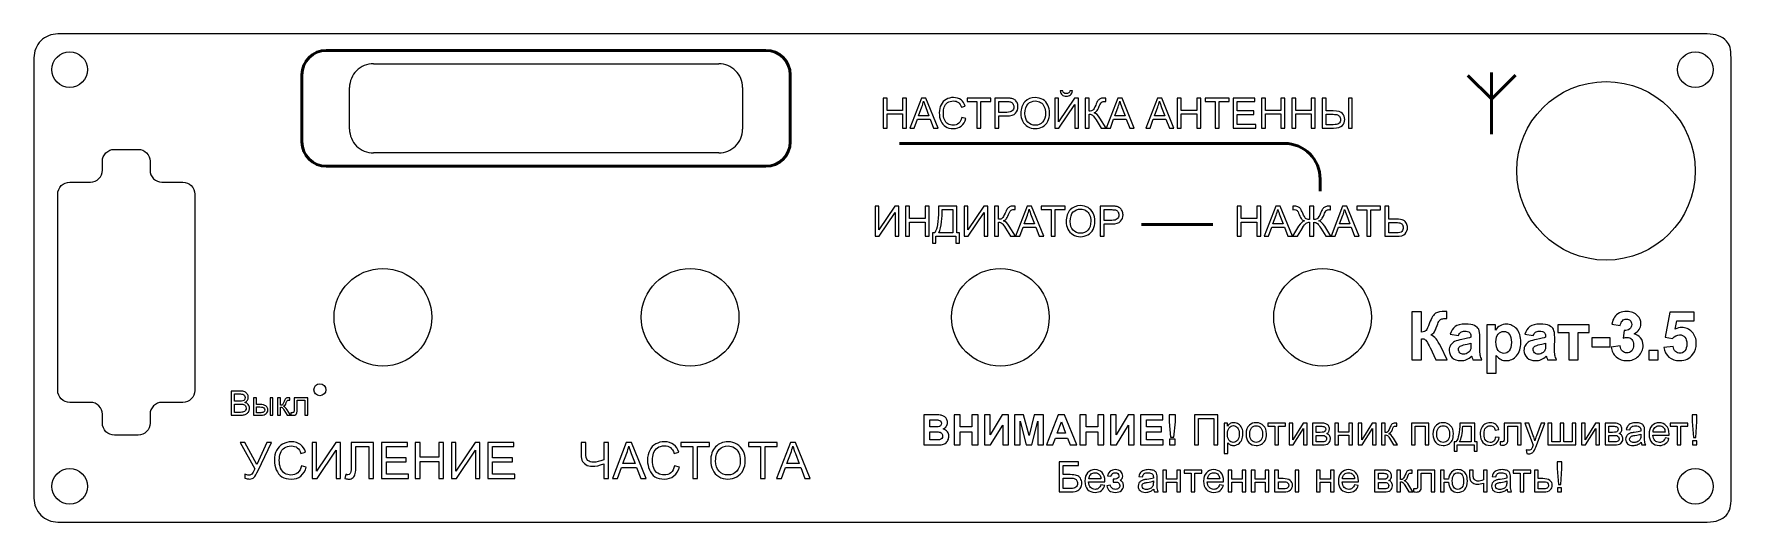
# Model space of a CAD drawing. Header units: millimetres. Extents: x -73 to 70, y 96 to 138.
import ezdxf

# ---------------------------------------------------------------- set-up
doc = ezdxf.new("R2010")
doc.units = ezdxf.units.MM
doc.header["$MEASUREMENT"] = 0
doc.layers.add('layer 1', color=7, linetype='Continuous')

msp = doc.modelspace()

# ---------------------------------------------------------------- linework, layer by layer
at = {"layer": 'layer 1', "lineweight": 9}
for points, knots in [([(69.5001, 135.5001), (69.5001, 135.5001), (69.5001, 98.5001), (69.5001, 98.5001), (69.5001, 97.8957), (69.4085, 97.4057), (69.0755, 97.0626), (68.7425, 96.7195), (68.2685, 96.5001), (67.5001, 96.5001), (67.5001, 96.5001), (-70.9999, 96.5001), (-70.9999, 96.5001), (-71.53, 96.4998), (-72.0385, 96.71), (-72.4136, 97.0846), (-72.7887, 97.4592), (-72.9996, 97.97), (-72.9999, 98.5001), (-72.9999, 98.5001), (-72.9999, 135.5001), (-72.9999, 135.5001), (-73.0002, 136.0302), (-72.79, 136.5387), (-72.4154, 136.9138), (-72.0408, 137.2889), (-71.53, 137.4998), (-70.9999, 137.5001), (-70.9999, 137.5001), (67.5001, 137.5001), (67.5001, 137.5001), (68.2152, 137.5001), (68.7458, 137.2967), (69.1084, 136.9045), (69.3948, 136.5947), (69.5001, 136.2287), (69.5001, 135.5001)], [0, 0, 0, 0, 0.08333333, 0.08333333, 0.08333333, 0.16666667, 0.16666667, 0.16666667, 0.25, 0.25, 0.25, 0.33333333, 0.33333333, 0.33333333, 0.41666667, 0.41666667, 0.41666667, 0.5, 0.5, 0.5, 0.58333333, 0.58333333, 0.58333333, 0.66666667, 0.66666667, 0.66666667, 0.75, 0.75, 0.75, 0.83333333, 0.83333333, 0.83333333, 0.91666667, 0.91666667, 0.91666667, 1, 1, 1, 1]), ([(-68.4999, 134.5001), (-68.4999, 135.3285), (-69.1715, 136.0001), (-69.9999, 136.0001), (-70.8283, 136.0001), (-71.4999, 135.3285), (-71.4999, 134.5001), (-71.4999, 133.6717), (-70.8283, 133.0001), (-69.9999, 133.0001), (-69.1715, 133.0001), (-68.4999, 133.6717), (-68.4999, 134.5001)], [0, 0, 0, 0, 0.25, 0.25, 0.25, 0.5, 0.5, 0.5, 0.75, 0.75, 0.75, 1, 1, 1, 1]), ([(68.0001, 134.5001), (68.0001, 135.3285), (67.3285, 136.0001), (66.5001, 136.0001), (65.6717, 136.0001), (65.0001, 135.3285), (65.0001, 134.5001), (65.0001, 133.6717), (65.6717, 133.0001), (66.5001, 133.0001), (67.3285, 133.0001), (68.0001, 133.6717), (68.0001, 134.5001)], [0, 0, 0, 0, 0.25, 0.25, 0.25, 0.5, 0.5, 0.5, 0.75, 0.75, 0.75, 1, 1, 1, 1]), ([(-44.4999, 135.0001), (-45.0303, 135.0001), (-45.539, 134.7894), (-45.9141, 134.4143), (-46.2892, 134.0392), (-46.4999, 133.5305), (-46.4999, 133.0001)], [0, 0, 0, 0, 0.5, 0.5, 0.5, 1, 1, 1, 1]), ([(-13.4999, 133.0001), (-13.4999, 133.5305), (-13.7106, 134.0392), (-14.0857, 134.4143), (-14.4608, 134.7894), (-14.9695, 135.0001), (-15.4999, 135.0001)], [0, 0, 0, 0, 0.5, 0.5, 0.5, 1, 1, 1, 1]), ([(66.5001, 126.0001), (66.5001, 130.1422), (63.1422, 133.5001), (59.0001, 133.5001), (54.858, 133.5001), (51.5001, 130.1423), (51.5001, 126.0001), (51.5001, 121.858), (54.8579, 118.5001), (59.0001, 118.5001), (63.1422, 118.5001), (66.5001, 121.8579), (66.5001, 126.0001)], [0, 0, 0, 0, 0.25, 0.25, 0.25, 0.5, 0.5, 0.5, 0.75, 0.75, 0.75, 1, 1, 1, 1]), ([(-46.4999, 129.5001), (-46.4999, 128.9697), (-46.2892, 128.461), (-45.9141, 128.0859), (-45.539, 127.7108), (-45.0303, 127.5001), (-44.4999, 127.5001)], [0, 0, 0, 0, 0.5, 0.5, 0.5, 1, 1, 1, 1]), ([(-15.4999, 127.5001), (-14.9695, 127.5001), (-14.4608, 127.7108), (-14.0857, 128.0859), (-13.7106, 128.461), (-13.4999, 128.9697), (-13.4999, 129.5001)], [0, 0, 0, 0, 0.5, 0.5, 0.5, 1, 1, 1, 1]), ([(-63.2499, 105.5501), (-63.2501, 105.8151), (-63.1449, 106.0694), (-62.9576, 106.2569), (-62.7703, 106.4445), (-62.5149, 106.5499), (-62.2499, 106.5501), (-62.2499, 106.5501), (-60.4999, 106.5501), (-60.4999, 106.5501), (-60.2345, 106.5503), (-59.9801, 106.6559), (-59.7925, 106.8436), (-59.605, 107.0314), (-59.4997, 107.2847), (-59.4999, 107.5501), (-59.4999, 107.5501), (-59.4999, 124.0501), (-59.4999, 124.0501), (-59.5001, 124.3155), (-59.6057, 124.5699), (-59.7934, 124.7575), (-59.9812, 124.945), (-60.2345, 125.0503), (-60.4999, 125.0501), (-60.4999, 125.0501), (-62.2499, 125.0501), (-62.2499, 125.0501), (-62.5149, 125.0499), (-62.7692, 125.1551), (-62.9567, 125.3424), (-63.1443, 125.5297), (-63.2497, 125.7851), (-63.2499, 126.0501), (-63.2499, 126.0501), (-63.2499, 126.8001), (-63.2499, 126.8001), (-63.2501, 127.0655), (-63.3557, 127.3199), (-63.5434, 127.5075), (-63.7312, 127.695), (-63.9845, 127.8003), (-64.2499, 127.8001), (-64.2499, 127.8001), (-66.2499, 127.8001), (-66.2499, 127.8001), (-66.5153, 127.7999), (-66.7697, 127.6943), (-66.9573, 127.5066), (-67.1448, 127.3188), (-67.2501, 127.0655), (-67.2499, 126.8001), (-67.2499, 126.8001), (-67.2499, 126.0501), (-67.2499, 126.0501), (-67.2497, 125.7851), (-67.3549, 125.5308), (-67.5422, 125.3433), (-67.7295, 125.1557), (-67.9849, 125.0503), (-68.2499, 125.0501), (-68.2499, 125.0501), (-69.9999, 125.0501), (-69.9999, 125.0501), (-70.2653, 125.0499), (-70.5197, 124.9443), (-70.7073, 124.7566), (-70.8948, 124.5688), (-71.0001, 124.3155), (-70.9999, 124.0501), (-70.9999, 124.0501), (-70.9999, 107.5501), (-70.9999, 107.5501), (-70.9997, 107.2847), (-70.8941, 107.0303), (-70.7064, 106.8427), (-70.5186, 106.6552), (-70.2653, 106.5499), (-69.9999, 106.5501), (-69.9999, 106.5501), (-68.2499, 106.5501), (-68.2499, 106.5501), (-67.9849, 106.5503), (-67.7306, 106.4451), (-67.5431, 106.2578), (-67.3555, 106.0705), (-67.2501, 105.8151), (-67.2499, 105.5501), (-67.2499, 105.5501), (-67.2499, 104.8001), (-67.2499, 104.8001), (-67.2497, 104.5347), (-67.1441, 104.2803), (-66.9564, 104.0927), (-66.7686, 103.9052), (-66.5153, 103.7999), (-66.2499, 103.8001), (-66.2499, 103.8001), (-64.2499, 103.8001), (-64.2499, 103.8001), (-63.9845, 103.8003), (-63.7301, 103.9059), (-63.5425, 104.0936), (-63.355, 104.2814), (-63.2497, 104.5347), (-63.2499, 104.8001), (-63.2499, 104.8001), (-63.2499, 105.5501), (-63.2499, 105.5501)], [0, 0, 0, 0, 0.02777778, 0.02777778, 0.02777778, 0.05555556, 0.05555556, 0.05555556, 0.08333333, 0.08333333, 0.08333333, 0.11111111, 0.11111111, 0.11111111, 0.13888889, 0.13888889, 0.13888889, 0.16666667, 0.16666667, 0.16666667, 0.19444444, 0.19444444, 0.19444444, 0.22222222, 0.22222222, 0.22222222, 0.25, 0.25, 0.25, 0.27777778, 0.27777778, 0.27777778, 0.30555556, 0.30555556, 0.30555556, 0.33333333, 0.33333333, 0.33333333, 0.36111111, 0.36111111, 0.36111111, 0.38888889, 0.38888889, 0.38888889, 0.41666667, 0.41666667, 0.41666667, 0.44444444, 0.44444444, 0.44444444, 0.47222222, 0.47222222, 0.47222222, 0.5, 0.5, 0.5, 0.52777778, 0.52777778, 0.52777778, 0.55555556, 0.55555556, 0.55555556, 0.58333333, 0.58333333, 0.58333333, 0.61111111, 0.61111111, 0.61111111, 0.63888889, 0.63888889, 0.63888889, 0.66666667, 0.66666667, 0.66666667, 0.69444444, 0.69444444, 0.69444444, 0.72222222, 0.72222222, 0.72222222, 0.75, 0.75, 0.75, 0.77777778, 0.77777778, 0.77777778, 0.80555556, 0.80555556, 0.80555556, 0.83333333, 0.83333333, 0.83333333, 0.86111111, 0.86111111, 0.86111111, 0.88888889, 0.88888889, 0.88888889, 0.91666667, 0.91666667, 0.91666667, 0.94444444, 0.94444444, 0.94444444, 0.97222222, 0.97222222, 0.97222222, 1, 1, 1, 1]), ([(-39.5999, 113.7001), (-39.5999, 115.9645), (-41.4355, 117.8001), (-43.6999, 117.8001), (-45.9643, 117.8001), (-47.7999, 115.9645), (-47.7999, 113.7001), (-47.7999, 111.4357), (-45.9643, 109.6001), (-43.6999, 109.6001), (-41.4356, 109.6001), (-39.5999, 111.4357), (-39.5999, 113.7001)], [0, 0, 0, 0, 0.25, 0.25, 0.25, 0.5, 0.5, 0.5, 0.75, 0.75, 0.75, 1, 1, 1, 1]), ([(-13.7999, 113.7001), (-13.7999, 115.9645), (-15.6355, 117.8001), (-17.8999, 117.8001), (-20.1643, 117.8001), (-21.9999, 115.9645), (-21.9999, 113.7001), (-21.9999, 111.4357), (-20.1643, 109.6001), (-17.8999, 109.6001), (-15.6356, 109.6001), (-13.7999, 111.4357), (-13.7999, 113.7001)], [0, 0, 0, 0, 0.25, 0.25, 0.25, 0.5, 0.5, 0.5, 0.75, 0.75, 0.75, 1, 1, 1, 1]), ([(12.2501, 113.7001), (12.2501, 115.9645), (10.4145, 117.8001), (8.1501, 117.8001), (5.8857, 117.8001), (4.0501, 115.9645), (4.0501, 113.7001), (4.0501, 111.4357), (5.8857, 109.6001), (8.1501, 109.6001), (10.4144, 109.6001), (12.2501, 111.4357), (12.2501, 113.7001)], [0, 0, 0, 0, 0.25, 0.25, 0.25, 0.5, 0.5, 0.5, 0.75, 0.75, 0.75, 1, 1, 1, 1]), ([(39.3001, 113.7001), (39.3001, 115.9645), (37.4645, 117.8001), (35.2001, 117.8001), (32.9357, 117.8001), (31.1001, 115.9645), (31.1001, 113.7001), (31.1001, 111.4357), (32.9357, 109.6001), (35.2001, 109.6001), (37.4644, 109.6001), (39.3001, 111.4357), (39.3001, 113.7001)], [0, 0, 0, 0, 0.25, 0.25, 0.25, 0.5, 0.5, 0.5, 0.75, 0.75, 0.75, 1, 1, 1, 1]), ([(-68.4999, 99.5001), (-68.4999, 100.3285), (-69.1715, 101.0001), (-69.9999, 101.0001), (-70.8283, 101.0001), (-71.4999, 100.3285), (-71.4999, 99.5001), (-71.4999, 98.6717), (-70.8283, 98.0001), (-69.9999, 98.0001), (-69.1715, 98.0001), (-68.4999, 98.6717), (-68.4999, 99.5001)], [0, 0, 0, 0, 0.25, 0.25, 0.25, 0.5, 0.5, 0.5, 0.75, 0.75, 0.75, 1, 1, 1, 1]), ([(68.0001, 99.5001), (68.0001, 100.3285), (67.3285, 101.0001), (66.5001, 101.0001), (65.6717, 101.0001), (65.0001, 100.3285), (65.0001, 99.5001), (65.0001, 98.6717), (65.6717, 98.0001), (66.5001, 98.0001), (67.3285, 98.0001), (68.0001, 98.6717), (68.0001, 99.5001)], [0, 0, 0, 0, 0.25, 0.25, 0.25, 0.5, 0.5, 0.5, 0.75, 0.75, 0.75, 1, 1, 1, 1])]:
    msp.add_open_spline(points, degree=3, knots=knots, dxfattribs=at)
at = {"layer": 'layer 1', "color": 250, "lineweight": 50}
msp.add_open_spline([(-48.4501, 136.1188), (-48.4501, 136.1188), (-11.5499, 136.1188), (-11.5499, 136.1188), (-10.4224, 136.1188), (-9.5, 135.1964), (-9.5, 134.0689), (-9.5, 134.0689), (-9.5, 128.4312), (-9.5, 128.4312), (-9.5, 127.3037), (-10.4224, 126.3813), (-11.5499, 126.3813), (-11.5499, 126.3813), (-48.4501, 126.3813), (-48.4501, 126.3813), (-49.5776, 126.3813), (-50.5, 127.3037), (-50.5, 128.4312), (-50.5, 128.4312), (-50.5, 134.0689), (-50.5, 134.0689), (-50.5, 135.1964), (-49.5776, 136.1188), (-48.4501, 136.1188)], degree=3, knots=[0, 0, 0, 0, 0.125, 0.125, 0.125, 0.25, 0.25, 0.25, 0.375, 0.375, 0.375, 0.5, 0.5, 0.5, 0.625, 0.625, 0.625, 0.75, 0.75, 0.75, 0.875, 0.875, 0.875, 1, 1, 1, 1], dxfattribs=at)
at = {"layer": 'layer 1', "lineweight": 9}
for points in [[(-44.4999, 135.0001), (-44.4999, 135.0001), (-15.4999, 135.0001), (-15.4999, 135.0001)], [(-46.4999, 129.5001), (-46.4999, 129.5001), (-46.4999, 133.0001), (-46.4999, 133.0001)], [(-13.4999, 133.0001), (-13.4999, 133.0001), (-13.4999, 129.5001), (-13.4999, 129.5001)], [(-15.4999, 127.5001), (-15.4999, 127.5001), (-44.4999, 127.5001), (-44.4999, 127.5001)]]:
    msp.add_open_spline(points, degree=3, dxfattribs=at)
at = {"layer": 'layer 1', "color": 250, "lineweight": 50}
for points in [[(47.4057, 134.0195), (47.4057, 134.0195), (49.4057, 132.0195), (49.4057, 132.0195)], [(49.3943, 134.2643), (49.3943, 134.2643), (49.3943, 129.0883), (49.3943, 129.0883)], [(51.3943, 134.0309), (51.3943, 134.0309), (49.3943, 132.0309), (49.3943, 132.0309)], [(-0.3248, 128.3), (-0.3248, 128.3), (32.0001, 128.3), (32.0001, 128.3)], [(35, 125.3), (35, 126.9569), (33.6569, 128.3), (32, 128.3)], [(35, 125.3), (35, 125.3), (35, 124.3), (35, 124.3)], [(26, 121.5), (26, 121.5), (20, 121.5), (20, 121.5)]]:
    msp.add_open_spline(points, degree=3, dxfattribs=at)
at = {"layer": 'layer 1', "color": 250}
for points, knots in [([(13.9807, 132.7209), (13.9807, 132.7209), (14.1924, 132.7209), (14.1924, 132.7209), (14.1753, 132.5757), (14.1224, 132.4639), (14.0342, 132.3863), (13.946, 132.3081), (13.829, 132.2693), (13.6826, 132.2693), (13.5356, 132.2693), (13.418, 132.3081), (13.3304, 132.3852), (13.2428, 132.4628), (13.1899, 132.5745), (13.1729, 132.7209), (13.1729, 132.7209), (13.3845, 132.7209), (13.3845, 132.7209), (13.4004, 132.6415), (13.4327, 132.5821), (13.4804, 132.5433), (13.528, 132.5039), (13.5927, 132.4845), (13.6732, 132.4845), (13.7667, 132.4845), (13.8373, 132.5033), (13.8849, 132.5416), (13.9325, 132.5792), (13.9648, 132.6392), (13.9807, 132.7209)], [0, 0, 0, 0, 0.1, 0.1, 0.1, 0.2, 0.2, 0.2, 0.3, 0.3, 0.3, 0.4, 0.4, 0.4, 0.5, 0.5, 0.5, 0.6, 0.6, 0.6, 0.7, 0.7, 0.7, 0.8, 0.8, 0.8, 0.9, 0.9, 0.9, 1, 1, 1, 1]), ([(-1.6997, 129.5882), (-1.6997, 129.5882), (-1.6997, 132.1141), (-1.6997, 132.1141), (-1.6997, 132.1141), (-1.3646, 132.1141), (-1.3646, 132.1141), (-1.3646, 132.1141), (-1.3646, 131.0734), (-1.3646, 131.0734), (-1.3646, 131.0734), (-0.0593, 131.0734), (-0.0593, 131.0734), (-0.0593, 131.0734), (-0.0593, 132.1141), (-0.0593, 132.1141), (-0.0593, 132.1141), (0.2758, 132.1141), (0.2758, 132.1141), (0.2758, 132.1141), (0.2758, 129.5882), (0.2758, 129.5882), (0.2758, 129.5882), (-0.0593, 129.5882), (-0.0593, 129.5882), (-0.0593, 129.5882), (-0.0593, 130.7771), (-0.0593, 130.7771), (-0.0593, 130.7771), (-1.3646, 130.7771), (-1.3646, 130.7771), (-1.3646, 130.7771), (-1.3646, 129.5882), (-1.3646, 129.5882), (-1.3646, 129.5882), (-1.6997, 129.5882), (-1.6997, 129.5882)], [0, 0, 0, 0, 0.08333333, 0.08333333, 0.08333333, 0.16666667, 0.16666667, 0.16666667, 0.25, 0.25, 0.25, 0.33333333, 0.33333333, 0.33333333, 0.41666667, 0.41666667, 0.41666667, 0.5, 0.5, 0.5, 0.58333333, 0.58333333, 0.58333333, 0.66666667, 0.66666667, 0.66666667, 0.75, 0.75, 0.75, 0.83333333, 0.83333333, 0.83333333, 0.91666667, 0.91666667, 0.91666667, 1, 1, 1, 1]), ([(0.5569, 129.5882), (0.5569, 129.5882), (1.5259, 132.1141), (1.5259, 132.1141), (1.5259, 132.1141), (1.8934, 132.1141), (1.8934, 132.1141), (1.8934, 132.1141), (2.9217, 129.5882), (2.9217, 129.5882), (2.9217, 129.5882), (2.5413, 129.5882), (2.5413, 129.5882), (2.5413, 129.5882), (2.2491, 130.3537), (2.2491, 130.3537), (2.2491, 130.3537), (1.1854, 130.3537), (1.1854, 130.3537), (1.1854, 130.3537), (0.9115, 129.5882), (0.9115, 129.5882), (0.9115, 129.5882), (0.5569, 129.5882), (0.5569, 129.5882)], [0, 0, 0, 0, 0.125, 0.125, 0.125, 0.25, 0.25, 0.25, 0.375, 0.375, 0.375, 0.5, 0.5, 0.5, 0.625, 0.625, 0.625, 0.75, 0.75, 0.75, 0.875, 0.875, 0.875, 1, 1, 1, 1]), ([(1.2836, 130.6254), (1.2836, 130.6254), (2.1444, 130.6254), (2.1444, 130.6254), (2.1444, 130.6254), (1.881, 131.3256), (1.881, 131.3256), (1.8016, 131.5385), (1.7417, 131.7143), (1.6999, 131.853), (1.6652, 131.6884), (1.6188, 131.5267), (1.5606, 131.3668), (1.5606, 131.3668), (1.2836, 130.6254), (1.2836, 130.6254)], [0, 0, 0, 0, 0.2, 0.2, 0.2, 0.4, 0.4, 0.4, 0.6, 0.6, 0.6, 0.8, 0.8, 0.8, 1, 1, 1, 1]), ([(4.9084, 130.4743), (4.9084, 130.4743), (5.2436, 130.3896), (5.2436, 130.3896), (5.1736, 130.115), (5.0478, 129.9063), (4.8661, 129.7622), (4.6844, 129.6182), (4.4622, 129.5459), (4.1993, 129.5459), (3.9277, 129.5459), (3.7066, 129.6011), (3.5361, 129.7123), (3.3656, 129.8228), (3.2362, 129.9833), (3.1475, 130.1932), (3.0587, 130.4037), (3.014, 130.6289), (3.014, 130.87), (3.014, 131.1328), (3.064, 131.3621), (3.1645, 131.5579), (3.2651, 131.7537), (3.4079, 131.9024), (3.5931, 132.0042), (3.7783, 132.1059), (3.9824, 132.1564), (4.2046, 132.1564), (4.4574, 132.1564), (4.6697, 132.0924), (4.8414, 131.9636), (5.0137, 131.8348), (5.1336, 131.6543), (5.2012, 131.4215), (5.2012, 131.4215), (4.8731, 131.3439), (4.8731, 131.3439), (4.8149, 131.5273), (4.7297, 131.6614), (4.6186, 131.7449), (4.5074, 131.8289), (4.3675, 131.8707), (4.1987, 131.8707), (4.0053, 131.8707), (3.843, 131.8242), (3.7131, 131.7313), (3.5831, 131.6384), (3.4914, 131.5132), (3.4391, 131.3568), (3.3862, 131.1998), (3.3597, 131.0381), (3.3597, 130.8717), (3.3597, 130.6571), (3.3909, 130.4696), (3.4532, 130.3096), (3.5155, 130.1491), (3.6125, 130.0298), (3.7442, 129.9504), (3.8759, 129.871), (4.0182, 129.8316), (4.1717, 129.8316), (4.3587, 129.8316), (4.5162, 129.8857), (4.6456, 129.9933), (4.775, 130.1015), (4.8626, 130.2614), (4.9084, 130.4743)], [0, 0, 0, 0, 0.04545455, 0.04545455, 0.04545455, 0.09090909, 0.09090909, 0.09090909, 0.13636364, 0.13636364, 0.13636364, 0.18181818, 0.18181818, 0.18181818, 0.22727273, 0.22727273, 0.22727273, 0.27272727, 0.27272727, 0.27272727, 0.31818182, 0.31818182, 0.31818182, 0.36363636, 0.36363636, 0.36363636, 0.40909091, 0.40909091, 0.40909091, 0.45454545, 0.45454545, 0.45454545, 0.5, 0.5, 0.5, 0.54545455, 0.54545455, 0.54545455, 0.59090909, 0.59090909, 0.59090909, 0.63636364, 0.63636364, 0.63636364, 0.68181818, 0.68181818, 0.68181818, 0.72727273, 0.72727273, 0.72727273, 0.77272727, 0.77272727, 0.77272727, 0.81818182, 0.81818182, 0.81818182, 0.86363636, 0.86363636, 0.86363636, 0.90909091, 0.90909091, 0.90909091, 0.95454545, 0.95454545, 0.95454545, 1, 1, 1, 1]), ([(6.182, 129.5882), (6.182, 129.5882), (6.182, 131.8178), (6.182, 131.8178), (6.182, 131.8178), (5.3494, 131.8178), (5.3494, 131.8178), (5.3494, 131.8178), (5.3494, 132.1141), (5.3494, 132.1141), (5.3494, 132.1141), (7.3497, 132.1141), (7.3497, 132.1141), (7.3497, 132.1141), (7.3497, 131.8178), (7.3497, 131.8178), (7.3497, 131.8178), (6.5171, 131.8178), (6.5171, 131.8178), (6.5171, 131.8178), (6.5171, 129.5882), (6.5171, 129.5882), (6.5171, 129.5882), (6.182, 129.5882), (6.182, 129.5882)], [0, 0, 0, 0, 0.125, 0.125, 0.125, 0.25, 0.25, 0.25, 0.375, 0.375, 0.375, 0.5, 0.5, 0.5, 0.625, 0.625, 0.625, 0.75, 0.75, 0.75, 0.875, 0.875, 0.875, 1, 1, 1, 1]), ([(7.6948, 129.5882), (7.6948, 129.5882), (7.6948, 132.1141), (7.6948, 132.1141), (7.6948, 132.1141), (8.6485, 132.1141), (8.6485, 132.1141), (8.8161, 132.1141), (8.9443, 132.1059), (9.0331, 132.09), (9.1571, 132.0694), (9.2612, 132.03), (9.3453, 131.9724), (9.4293, 131.9142), (9.497, 131.8331), (9.5481, 131.729), (9.5993, 131.6249), (9.6245, 131.5103), (9.6245, 131.385), (9.6245, 131.171), (9.5563, 130.9893), (9.4193, 130.8412), (9.2829, 130.6924), (9.0354, 130.6183), (8.6779, 130.6183), (8.6779, 130.6183), (8.03, 130.6183), (8.03, 130.6183), (8.03, 130.6183), (8.03, 129.5882), (8.03, 129.5882), (8.03, 129.5882), (7.6948, 129.5882), (7.6948, 129.5882)], [0, 0, 0, 0, 0.09090909, 0.09090909, 0.09090909, 0.18181818, 0.18181818, 0.18181818, 0.27272727, 0.27272727, 0.27272727, 0.36363636, 0.36363636, 0.36363636, 0.45454545, 0.45454545, 0.45454545, 0.54545455, 0.54545455, 0.54545455, 0.63636364, 0.63636364, 0.63636364, 0.72727273, 0.72727273, 0.72727273, 0.81818182, 0.81818182, 0.81818182, 0.90909091, 0.90909091, 0.90909091, 1, 1, 1, 1]), ([(8.03, 130.9147), (8.03, 130.9147), (8.6826, 130.9147), (8.6826, 130.9147), (8.899, 130.9147), (9.0519, 130.9546), (9.143, 131.0352), (9.2335, 131.1157), (9.2788, 131.2286), (9.2788, 131.375), (9.2788, 131.4803), (9.2524, 131.5708), (9.1989, 131.6461), (9.1454, 131.7213), (9.0748, 131.7713), (8.9878, 131.7954), (8.9313, 131.8101), (8.8273, 131.8178), (8.6762, 131.8178), (8.6762, 131.8178), (8.03, 131.8178), (8.03, 131.8178), (8.03, 131.8178), (8.03, 130.9147), (8.03, 130.9147)], [0, 0, 0, 0, 0.125, 0.125, 0.125, 0.25, 0.25, 0.25, 0.375, 0.375, 0.375, 0.5, 0.5, 0.5, 0.625, 0.625, 0.625, 0.75, 0.75, 0.75, 0.875, 0.875, 0.875, 1, 1, 1, 1]), ([(9.8679, 130.8176), (9.8679, 131.2363), (9.9808, 131.5644), (10.206, 131.8013), (10.4312, 132.0383), (10.7217, 132.1564), (11.078, 132.1564), (11.3114, 132.1564), (11.5213, 132.1006), (11.7089, 131.9895), (11.8958, 131.8783), (12.0387, 131.7231), (12.1369, 131.5238), (12.2351, 131.3251), (12.2845, 131.0993), (12.2845, 130.847), (12.2845, 130.5913), (12.2327, 130.362), (12.1293, 130.1603), (12.0258, 129.958), (11.8794, 129.8052), (11.69, 129.7017), (11.5001, 129.5976), (11.2955, 129.5459), (11.0762, 129.5459), (10.8381, 129.5459), (10.6258, 129.6035), (10.4383, 129.7181), (10.2513, 129.8328), (10.109, 129.9892), (10.0126, 130.1879), (9.9161, 130.3861), (9.8679, 130.596), (9.8679, 130.8176)], [0, 0, 0, 0, 0.09090909, 0.09090909, 0.09090909, 0.18181818, 0.18181818, 0.18181818, 0.27272727, 0.27272727, 0.27272727, 0.36363636, 0.36363636, 0.36363636, 0.45454545, 0.45454545, 0.45454545, 0.54545455, 0.54545455, 0.54545455, 0.63636364, 0.63636364, 0.63636364, 0.72727273, 0.72727273, 0.72727273, 0.81818182, 0.81818182, 0.81818182, 0.90909091, 0.90909091, 0.90909091, 1, 1, 1, 1]), ([(10.2137, 130.8118), (10.2137, 130.5078), (10.2954, 130.2685), (10.4588, 130.0939), (10.6223, 129.9192), (10.8275, 129.8316), (11.0744, 129.8316), (11.3261, 129.8316), (11.5325, 129.9198), (11.6953, 130.0962), (11.8576, 130.2726), (11.9388, 130.5231), (11.9388, 130.8476), (11.9388, 131.0528), (11.9041, 131.2322), (11.8347, 131.385), (11.7653, 131.5379), (11.6636, 131.6567), (11.5301, 131.7407), (11.3961, 131.8248), (11.2461, 131.8672), (11.0797, 131.8672), (10.8434, 131.8672), (10.6399, 131.786), (10.4694, 131.6237), (10.2989, 131.4615), (10.2137, 131.191), (10.2137, 130.8118)], [0, 0, 0, 0, 0.11111111, 0.11111111, 0.11111111, 0.22222222, 0.22222222, 0.22222222, 0.33333333, 0.33333333, 0.33333333, 0.44444444, 0.44444444, 0.44444444, 0.55555556, 0.55555556, 0.55555556, 0.66666667, 0.66666667, 0.66666667, 0.77777778, 0.77777778, 0.77777778, 0.88888889, 0.88888889, 0.88888889, 1, 1, 1, 1]), ([(12.7213, 132.1141), (12.7213, 132.1141), (13.0247, 132.1141), (13.0247, 132.1141), (13.0247, 132.1141), (13.0247, 130.1138), (13.0247, 130.1138), (13.0247, 130.1138), (14.3694, 132.1141), (14.3694, 132.1141), (14.3694, 132.1141), (14.7004, 132.1141), (14.7004, 132.1141), (14.7004, 132.1141), (14.7004, 129.5882), (14.7004, 129.5882), (14.7004, 129.5882), (14.397, 129.5882), (14.397, 129.5882), (14.397, 129.5882), (14.397, 131.5832), (14.397, 131.5832), (14.397, 131.5832), (13.0558, 129.5882), (13.0558, 129.5882), (13.0558, 129.5882), (12.7213, 129.5882), (12.7213, 129.5882), (12.7213, 129.5882), (12.7213, 132.1141), (12.7213, 132.1141)], [0, 0, 0, 0, 0.1, 0.1, 0.1, 0.2, 0.2, 0.2, 0.3, 0.3, 0.3, 0.4, 0.4, 0.4, 0.5, 0.5, 0.5, 0.6, 0.6, 0.6, 0.7, 0.7, 0.7, 0.8, 0.8, 0.8, 0.9, 0.9, 0.9, 1, 1, 1, 1]), ([(15.2572, 132.1141), (15.2572, 132.1141), (15.5923, 132.1141), (15.5923, 132.1141), (15.5923, 132.1141), (15.5923, 131.0064), (15.5923, 131.0064), (15.7446, 131.0064), (15.8522, 131.0364), (15.914, 131.0957), (15.9763, 131.1551), (16.0551, 131.2974), (16.1515, 131.5232), (16.2215, 131.6896), (16.2791, 131.8066), (16.3249, 131.8748), (16.3702, 131.9436), (16.4349, 132.0012), (16.519, 132.0477), (16.6025, 132.0941), (16.6954, 132.1176), (16.7965, 132.1176), (16.9253, 132.1176), (16.9929, 132.1165), (16.9999, 132.1141), (16.9999, 132.1141), (16.9999, 131.8248), (16.9999, 131.8248), (16.9882, 131.8248), (16.9658, 131.8254), (16.9329, 131.8266), (16.8959, 131.8278), (16.8735, 131.8284), (16.8653, 131.8284), (16.7589, 131.8284), (16.6795, 131.8025), (16.6277, 131.7507), (16.5748, 131.699), (16.5149, 131.5885), (16.4467, 131.4197), (16.362, 131.2057), (16.2903, 131.0705), (16.2315, 131.0146), (16.1732, 130.9593), (16.1027, 130.9147), (16.0216, 130.8811), (16.1844, 130.8365), (16.3455, 130.6853), (16.5043, 130.429), (16.5043, 130.429), (17.0246, 129.5882), (17.0246, 129.5882), (17.0246, 129.5882), (16.6095, 129.5882), (16.6095, 129.5882), (16.6095, 129.5882), (16.1856, 130.2726), (16.1856, 130.2726), (16.0698, 130.4625), (15.9728, 130.593), (15.8951, 130.6636), (15.8169, 130.7347), (15.7164, 130.77), (15.5923, 130.77), (15.5923, 130.77), (15.5923, 129.5882), (15.5923, 129.5882), (15.5923, 129.5882), (15.2572, 129.5882), (15.2572, 129.5882), (15.2572, 129.5882), (15.2572, 132.1141), (15.2572, 132.1141)], [0, 0, 0, 0, 0.04166667, 0.04166667, 0.04166667, 0.08333333, 0.08333333, 0.08333333, 0.125, 0.125, 0.125, 0.16666667, 0.16666667, 0.16666667, 0.20833333, 0.20833333, 0.20833333, 0.25, 0.25, 0.25, 0.29166667, 0.29166667, 0.29166667, 0.33333333, 0.33333333, 0.33333333, 0.375, 0.375, 0.375, 0.41666667, 0.41666667, 0.41666667, 0.45833333, 0.45833333, 0.45833333, 0.5, 0.5, 0.5, 0.54166667, 0.54166667, 0.54166667, 0.58333333, 0.58333333, 0.58333333, 0.625, 0.625, 0.625, 0.66666667, 0.66666667, 0.66666667, 0.70833333, 0.70833333, 0.70833333, 0.75, 0.75, 0.75, 0.79166667, 0.79166667, 0.79166667, 0.83333333, 0.83333333, 0.83333333, 0.875, 0.875, 0.875, 0.91666667, 0.91666667, 0.91666667, 0.95833333, 0.95833333, 0.95833333, 1, 1, 1, 1]), ([(17.0281, 129.5882), (17.0281, 129.5882), (17.9971, 132.1141), (17.9971, 132.1141), (17.9971, 132.1141), (18.3646, 132.1141), (18.3646, 132.1141), (18.3646, 132.1141), (19.3929, 129.5882), (19.3929, 129.5882), (19.3929, 129.5882), (19.0125, 129.5882), (19.0125, 129.5882), (19.0125, 129.5882), (18.7203, 130.3537), (18.7203, 130.3537), (18.7203, 130.3537), (17.6566, 130.3537), (17.6566, 130.3537), (17.6566, 130.3537), (17.3827, 129.5882), (17.3827, 129.5882), (17.3827, 129.5882), (17.0281, 129.5882), (17.0281, 129.5882)], [0, 0, 0, 0, 0.125, 0.125, 0.125, 0.25, 0.25, 0.25, 0.375, 0.375, 0.375, 0.5, 0.5, 0.5, 0.625, 0.625, 0.625, 0.75, 0.75, 0.75, 0.875, 0.875, 0.875, 1, 1, 1, 1]), ([(17.7548, 130.6254), (17.7548, 130.6254), (18.6156, 130.6254), (18.6156, 130.6254), (18.6156, 130.6254), (18.3522, 131.3256), (18.3522, 131.3256), (18.2728, 131.5385), (18.2129, 131.7143), (18.1711, 131.853), (18.1364, 131.6884), (18.09, 131.5267), (18.0318, 131.3668), (18.0318, 131.3668), (17.7548, 130.6254), (17.7548, 130.6254)], [0, 0, 0, 0, 0.2, 0.2, 0.2, 0.4, 0.4, 0.4, 0.6, 0.6, 0.6, 0.8, 0.8, 0.8, 1, 1, 1, 1]), ([(20.3612, 129.5882), (20.3612, 129.5882), (21.3302, 132.1141), (21.3302, 132.1141), (21.3302, 132.1141), (21.6977, 132.1141), (21.6977, 132.1141), (21.6977, 132.1141), (22.726, 129.5882), (22.726, 129.5882), (22.726, 129.5882), (22.3456, 129.5882), (22.3456, 129.5882), (22.3456, 129.5882), (22.0534, 130.3537), (22.0534, 130.3537), (22.0534, 130.3537), (20.9897, 130.3537), (20.9897, 130.3537), (20.9897, 130.3537), (20.7158, 129.5882), (20.7158, 129.5882), (20.7158, 129.5882), (20.3612, 129.5882), (20.3612, 129.5882)], [0, 0, 0, 0, 0.125, 0.125, 0.125, 0.25, 0.25, 0.25, 0.375, 0.375, 0.375, 0.5, 0.5, 0.5, 0.625, 0.625, 0.625, 0.75, 0.75, 0.75, 0.875, 0.875, 0.875, 1, 1, 1, 1]), ([(21.0879, 130.6254), (21.0879, 130.6254), (21.9487, 130.6254), (21.9487, 130.6254), (21.9487, 130.6254), (21.6853, 131.3256), (21.6853, 131.3256), (21.6059, 131.5385), (21.546, 131.7143), (21.5042, 131.853), (21.4695, 131.6884), (21.4231, 131.5267), (21.3649, 131.3668), (21.3649, 131.3668), (21.0879, 130.6254), (21.0879, 130.6254)], [0, 0, 0, 0, 0.2, 0.2, 0.2, 0.4, 0.4, 0.4, 0.6, 0.6, 0.6, 0.8, 0.8, 0.8, 1, 1, 1, 1]), ([(23.0053, 129.5882), (23.0053, 129.5882), (23.0053, 132.1141), (23.0053, 132.1141), (23.0053, 132.1141), (23.3404, 132.1141), (23.3404, 132.1141), (23.3404, 132.1141), (23.3404, 131.0734), (23.3404, 131.0734), (23.3404, 131.0734), (24.6457, 131.0734), (24.6457, 131.0734), (24.6457, 131.0734), (24.6457, 132.1141), (24.6457, 132.1141), (24.6457, 132.1141), (24.9808, 132.1141), (24.9808, 132.1141), (24.9808, 132.1141), (24.9808, 129.5882), (24.9808, 129.5882), (24.9808, 129.5882), (24.6457, 129.5882), (24.6457, 129.5882), (24.6457, 129.5882), (24.6457, 130.7771), (24.6457, 130.7771), (24.6457, 130.7771), (23.3404, 130.7771), (23.3404, 130.7771), (23.3404, 130.7771), (23.3404, 129.5882), (23.3404, 129.5882), (23.3404, 129.5882), (23.0053, 129.5882), (23.0053, 129.5882)], [0, 0, 0, 0, 0.08333333, 0.08333333, 0.08333333, 0.16666667, 0.16666667, 0.16666667, 0.25, 0.25, 0.25, 0.33333333, 0.33333333, 0.33333333, 0.41666667, 0.41666667, 0.41666667, 0.5, 0.5, 0.5, 0.58333333, 0.58333333, 0.58333333, 0.66666667, 0.66666667, 0.66666667, 0.75, 0.75, 0.75, 0.83333333, 0.83333333, 0.83333333, 0.91666667, 0.91666667, 0.91666667, 1, 1, 1, 1]), ([(26.1809, 129.5882), (26.1809, 129.5882), (26.1809, 131.8178), (26.1809, 131.8178), (26.1809, 131.8178), (25.3483, 131.8178), (25.3483, 131.8178), (25.3483, 131.8178), (25.3483, 132.1141), (25.3483, 132.1141), (25.3483, 132.1141), (27.3486, 132.1141), (27.3486, 132.1141), (27.3486, 132.1141), (27.3486, 131.8178), (27.3486, 131.8178), (27.3486, 131.8178), (26.516, 131.8178), (26.516, 131.8178), (26.516, 131.8178), (26.516, 129.5882), (26.516, 129.5882), (26.516, 129.5882), (26.1809, 129.5882), (26.1809, 129.5882)], [0, 0, 0, 0, 0.125, 0.125, 0.125, 0.25, 0.25, 0.25, 0.375, 0.375, 0.375, 0.5, 0.5, 0.5, 0.625, 0.625, 0.625, 0.75, 0.75, 0.75, 0.875, 0.875, 0.875, 1, 1, 1, 1]), ([(27.7008, 129.5882), (27.7008, 129.5882), (27.7008, 132.1141), (27.7008, 132.1141), (27.7008, 132.1141), (29.5247, 132.1141), (29.5247, 132.1141), (29.5247, 132.1141), (29.5247, 131.8178), (29.5247, 131.8178), (29.5247, 131.8178), (28.0359, 131.8178), (28.0359, 131.8178), (28.0359, 131.8178), (28.0359, 131.0417), (28.0359, 131.0417), (28.0359, 131.0417), (29.4294, 131.0417), (29.4294, 131.0417), (29.4294, 131.0417), (29.4294, 130.7453), (29.4294, 130.7453), (29.4294, 130.7453), (28.0359, 130.7453), (28.0359, 130.7453), (28.0359, 130.7453), (28.0359, 129.8845), (28.0359, 129.8845), (28.0359, 129.8845), (29.5846, 129.8845), (29.5846, 129.8845), (29.5846, 129.8845), (29.5846, 129.5882), (29.5846, 129.5882), (29.5846, 129.5882), (27.7008, 129.5882), (27.7008, 129.5882)], [0, 0, 0, 0, 0.08333333, 0.08333333, 0.08333333, 0.16666667, 0.16666667, 0.16666667, 0.25, 0.25, 0.25, 0.33333333, 0.33333333, 0.33333333, 0.41666667, 0.41666667, 0.41666667, 0.5, 0.5, 0.5, 0.58333333, 0.58333333, 0.58333333, 0.66666667, 0.66666667, 0.66666667, 0.75, 0.75, 0.75, 0.83333333, 0.83333333, 0.83333333, 0.91666667, 0.91666667, 0.91666667, 1, 1, 1, 1]), ([(30.0609, 129.5882), (30.0609, 129.5882), (30.0609, 132.1141), (30.0609, 132.1141), (30.0609, 132.1141), (30.396, 132.1141), (30.396, 132.1141), (30.396, 132.1141), (30.396, 131.0734), (30.396, 131.0734), (30.396, 131.0734), (31.7013, 131.0734), (31.7013, 131.0734), (31.7013, 131.0734), (31.7013, 132.1141), (31.7013, 132.1141), (31.7013, 132.1141), (32.0364, 132.1141), (32.0364, 132.1141), (32.0364, 132.1141), (32.0364, 129.5882), (32.0364, 129.5882), (32.0364, 129.5882), (31.7013, 129.5882), (31.7013, 129.5882), (31.7013, 129.5882), (31.7013, 130.7771), (31.7013, 130.7771), (31.7013, 130.7771), (30.396, 130.7771), (30.396, 130.7771), (30.396, 130.7771), (30.396, 129.5882), (30.396, 129.5882), (30.396, 129.5882), (30.0609, 129.5882), (30.0609, 129.5882)], [0, 0, 0, 0, 0.08333333, 0.08333333, 0.08333333, 0.16666667, 0.16666667, 0.16666667, 0.25, 0.25, 0.25, 0.33333333, 0.33333333, 0.33333333, 0.41666667, 0.41666667, 0.41666667, 0.5, 0.5, 0.5, 0.58333333, 0.58333333, 0.58333333, 0.66666667, 0.66666667, 0.66666667, 0.75, 0.75, 0.75, 0.83333333, 0.83333333, 0.83333333, 0.91666667, 0.91666667, 0.91666667, 1, 1, 1, 1]), ([(32.6086, 129.5882), (32.6086, 129.5882), (32.6086, 132.1141), (32.6086, 132.1141), (32.6086, 132.1141), (32.9437, 132.1141), (32.9437, 132.1141), (32.9437, 132.1141), (32.9437, 131.0734), (32.9437, 131.0734), (32.9437, 131.0734), (34.249, 131.0734), (34.249, 131.0734), (34.249, 131.0734), (34.249, 132.1141), (34.249, 132.1141), (34.249, 132.1141), (34.5841, 132.1141), (34.5841, 132.1141), (34.5841, 132.1141), (34.5841, 129.5882), (34.5841, 129.5882), (34.5841, 129.5882), (34.249, 129.5882), (34.249, 129.5882), (34.249, 129.5882), (34.249, 130.7771), (34.249, 130.7771), (34.249, 130.7771), (32.9437, 130.7771), (32.9437, 130.7771), (32.9437, 130.7771), (32.9437, 129.5882), (32.9437, 129.5882), (32.9437, 129.5882), (32.6086, 129.5882), (32.6086, 129.5882)], [0, 0, 0, 0, 0.08333333, 0.08333333, 0.08333333, 0.16666667, 0.16666667, 0.16666667, 0.25, 0.25, 0.25, 0.33333333, 0.33333333, 0.33333333, 0.41666667, 0.41666667, 0.41666667, 0.5, 0.5, 0.5, 0.58333333, 0.58333333, 0.58333333, 0.66666667, 0.66666667, 0.66666667, 0.75, 0.75, 0.75, 0.83333333, 0.83333333, 0.83333333, 0.91666667, 0.91666667, 0.91666667, 1, 1, 1, 1]), ([(35.1598, 132.1141), (35.1598, 132.1141), (35.4949, 132.1141), (35.4949, 132.1141), (35.4949, 132.1141), (35.4949, 131.0381), (35.4949, 131.0381), (35.4949, 131.0381), (36.0964, 131.0381), (36.0964, 131.0381), (36.4909, 131.0381), (36.7502, 130.9652), (36.8749, 130.8188), (36.9989, 130.673), (37.0613, 130.5072), (37.0613, 130.322), (37.0613, 130.1262), (36.9948, 129.9551), (36.8614, 129.8081), (36.7285, 129.6617), (36.4815, 129.5882), (36.1199, 129.5882), (36.1199, 129.5882), (35.1598, 129.5882), (35.1598, 129.5882), (35.1598, 129.5882), (35.1598, 132.1141), (35.1598, 132.1141)], [0, 0, 0, 0, 0.11111111, 0.11111111, 0.11111111, 0.22222222, 0.22222222, 0.22222222, 0.33333333, 0.33333333, 0.33333333, 0.44444444, 0.44444444, 0.44444444, 0.55555556, 0.55555556, 0.55555556, 0.66666667, 0.66666667, 0.66666667, 0.77777778, 0.77777778, 0.77777778, 0.88888889, 0.88888889, 0.88888889, 1, 1, 1, 1]), ([(37.3647, 132.1141), (37.3647, 132.1141), (37.6998, 132.1141), (37.6998, 132.1141), (37.6998, 132.1141), (37.6998, 129.5882), (37.6998, 129.5882), (37.6998, 129.5882), (37.3647, 129.5882), (37.3647, 129.5882), (37.3647, 129.5882), (37.3647, 132.1141), (37.3647, 132.1141)], [0, 0, 0, 0, 0.25, 0.25, 0.25, 0.5, 0.5, 0.5, 0.75, 0.75, 0.75, 1, 1, 1, 1]), ([(35.4949, 129.874), (35.4949, 129.874), (36.1041, 129.874), (36.1041, 129.874), (36.3134, 129.874), (36.4657, 129.9092), (36.5597, 129.9798), (36.6544, 130.0503), (36.7014, 130.1632), (36.7014, 130.3185), (36.7014, 130.4237), (36.6726, 130.5125), (36.6156, 130.5836), (36.5586, 130.6548), (36.4845, 130.7), (36.3939, 130.7194), (36.304, 130.7389), (36.1529, 130.7488), (35.9412, 130.7488), (35.9412, 130.7488), (35.4949, 130.7488), (35.4949, 130.7488), (35.4949, 130.7488), (35.4949, 129.874), (35.4949, 129.874)], [0, 0, 0, 0, 0.125, 0.125, 0.125, 0.25, 0.25, 0.25, 0.375, 0.375, 0.375, 0.5, 0.5, 0.5, 0.625, 0.625, 0.625, 0.75, 0.75, 0.75, 0.875, 0.875, 0.875, 1, 1, 1, 1]), ([(-2.3591, 123.0364), (-2.3591, 123.0364), (-2.0557, 123.0364), (-2.0557, 123.0364), (-2.0557, 123.0364), (-2.0557, 121.0361), (-2.0557, 121.0361), (-2.0557, 121.0361), (-0.711, 123.0364), (-0.711, 123.0364), (-0.711, 123.0364), (-0.38, 123.0364), (-0.38, 123.0364), (-0.38, 123.0364), (-0.38, 120.5105), (-0.38, 120.5105), (-0.38, 120.5105), (-0.6834, 120.5105), (-0.6834, 120.5105), (-0.6834, 120.5105), (-0.6834, 122.5055), (-0.6834, 122.5055), (-0.6834, 122.5055), (-2.0246, 120.5105), (-2.0246, 120.5105), (-2.0246, 120.5105), (-2.3591, 120.5105), (-2.3591, 120.5105), (-2.3591, 120.5105), (-2.3591, 123.0364), (-2.3591, 123.0364)], [0, 0, 0, 0, 0.1, 0.1, 0.1, 0.2, 0.2, 0.2, 0.3, 0.3, 0.3, 0.4, 0.4, 0.4, 0.5, 0.5, 0.5, 0.6, 0.6, 0.6, 0.7, 0.7, 0.7, 0.8, 0.8, 0.8, 0.9, 0.9, 0.9, 1, 1, 1, 1]), ([(0.1839, 120.5105), (0.1839, 120.5105), (0.1839, 123.0364), (0.1839, 123.0364), (0.1839, 123.0364), (0.519, 123.0364), (0.519, 123.0364), (0.519, 123.0364), (0.519, 121.9957), (0.519, 121.9957), (0.519, 121.9957), (1.8243, 121.9957), (1.8243, 121.9957), (1.8243, 121.9957), (1.8243, 123.0364), (1.8243, 123.0364), (1.8243, 123.0364), (2.1594, 123.0364), (2.1594, 123.0364), (2.1594, 123.0364), (2.1594, 120.5105), (2.1594, 120.5105), (2.1594, 120.5105), (1.8243, 120.5105), (1.8243, 120.5105), (1.8243, 120.5105), (1.8243, 121.6994), (1.8243, 121.6994), (1.8243, 121.6994), (0.519, 121.6994), (0.519, 121.6994), (0.519, 121.6994), (0.519, 120.5105), (0.519, 120.5105), (0.519, 120.5105), (0.1839, 120.5105), (0.1839, 120.5105)], [0, 0, 0, 0, 0.08333333, 0.08333333, 0.08333333, 0.16666667, 0.16666667, 0.16666667, 0.25, 0.25, 0.25, 0.33333333, 0.33333333, 0.33333333, 0.41666667, 0.41666667, 0.41666667, 0.5, 0.5, 0.5, 0.58333333, 0.58333333, 0.58333333, 0.66666667, 0.66666667, 0.66666667, 0.75, 0.75, 0.75, 0.83333333, 0.83333333, 0.83333333, 0.91666667, 0.91666667, 0.91666667, 1, 1, 1, 1]), ([(2.9467, 123.0364), (2.9467, 123.0364), (4.4849, 123.0364), (4.4849, 123.0364), (4.4849, 123.0364), (4.4849, 120.8068), (4.4849, 120.8068), (4.4849, 120.8068), (4.7106, 120.8068), (4.7106, 120.8068), (4.7106, 120.8068), (4.7106, 119.9214), (4.7106, 119.9214), (4.7106, 119.9214), (4.4143, 119.9214), (4.4143, 119.9214), (4.4143, 119.9214), (4.4143, 120.5105), (4.4143, 120.5105), (4.4143, 120.5105), (2.7421, 120.5105), (2.7421, 120.5105), (2.7421, 120.5105), (2.7421, 119.9214), (2.7421, 119.9214), (2.7421, 119.9214), (2.4458, 119.9214), (2.4458, 119.9214), (2.4458, 119.9214), (2.4458, 120.8068), (2.4458, 120.8068), (2.4458, 120.8068), (2.6398, 120.8068), (2.6398, 120.8068), (2.8444, 121.1138), (2.9467, 121.7341), (2.9467, 122.6672), (2.9467, 122.6672), (2.9467, 123.0364), (2.9467, 123.0364)], [0, 0, 0, 0, 0.07692308, 0.07692308, 0.07692308, 0.15384615, 0.15384615, 0.15384615, 0.23076923, 0.23076923, 0.23076923, 0.30769231, 0.30769231, 0.30769231, 0.38461538, 0.38461538, 0.38461538, 0.46153846, 0.46153846, 0.46153846, 0.53846154, 0.53846154, 0.53846154, 0.61538462, 0.61538462, 0.61538462, 0.69230769, 0.69230769, 0.69230769, 0.76923077, 0.76923077, 0.76923077, 0.84615385, 0.84615385, 0.84615385, 0.92307692, 0.92307692, 0.92307692, 1, 1, 1, 1]), ([(4.1497, 122.7401), (4.1497, 122.7401), (3.2678, 122.7401), (3.2678, 122.7401), (3.2678, 122.7401), (3.2678, 122.6107), (3.2678, 122.6107), (3.2678, 122.3955), (3.2484, 122.1009), (3.2096, 121.7276), (3.1714, 121.3542), (3.0949, 121.0473), (2.982, 120.8068), (2.982, 120.8068), (4.1497, 120.8068), (4.1497, 120.8068), (4.1497, 120.8068), (4.1497, 122.7401), (4.1497, 122.7401)], [0, 0, 0, 0, 0.16666667, 0.16666667, 0.16666667, 0.33333333, 0.33333333, 0.33333333, 0.5, 0.5, 0.5, 0.66666667, 0.66666667, 0.66666667, 0.83333333, 0.83333333, 0.83333333, 1, 1, 1, 1]), ([(5.1134, 123.0364), (5.1134, 123.0364), (5.4168, 123.0364), (5.4168, 123.0364), (5.4168, 123.0364), (5.4168, 121.0361), (5.4168, 121.0361), (5.4168, 121.0361), (6.7615, 123.0364), (6.7615, 123.0364), (6.7615, 123.0364), (7.0925, 123.0364), (7.0925, 123.0364), (7.0925, 123.0364), (7.0925, 120.5105), (7.0925, 120.5105), (7.0925, 120.5105), (6.7891, 120.5105), (6.7891, 120.5105), (6.7891, 120.5105), (6.7891, 122.5055), (6.7891, 122.5055), (6.7891, 122.5055), (5.4479, 120.5105), (5.4479, 120.5105), (5.4479, 120.5105), (5.1134, 120.5105), (5.1134, 120.5105), (5.1134, 120.5105), (5.1134, 123.0364), (5.1134, 123.0364)], [0, 0, 0, 0, 0.1, 0.1, 0.1, 0.2, 0.2, 0.2, 0.3, 0.3, 0.3, 0.4, 0.4, 0.4, 0.5, 0.5, 0.5, 0.6, 0.6, 0.6, 0.7, 0.7, 0.7, 0.8, 0.8, 0.8, 0.9, 0.9, 0.9, 1, 1, 1, 1]), ([(7.6493, 123.0364), (7.6493, 123.0364), (7.9844, 123.0364), (7.9844, 123.0364), (7.9844, 123.0364), (7.9844, 121.9287), (7.9844, 121.9287), (8.1367, 121.9287), (8.2443, 121.9587), (8.3061, 122.018), (8.3684, 122.0774), (8.4472, 122.2197), (8.5436, 122.4455), (8.6136, 122.6119), (8.6712, 122.7289), (8.717, 122.7971), (8.7623, 122.8659), (8.827, 122.9235), (8.9111, 122.97), (8.9946, 123.0164), (9.0875, 123.0399), (9.1886, 123.0399), (9.3174, 123.0399), (9.385, 123.0388), (9.392, 123.0364), (9.392, 123.0364), (9.392, 122.7471), (9.392, 122.7471), (9.3803, 122.7471), (9.3579, 122.7477), (9.325, 122.7489), (9.288, 122.7501), (9.2656, 122.7507), (9.2574, 122.7507), (9.151, 122.7507), (9.0716, 122.7248), (9.0198, 122.673), (8.9669, 122.6213), (8.907, 122.5108), (8.8388, 122.342), (8.7541, 122.128), (8.6824, 121.9928), (8.6236, 121.9369), (8.5653, 121.8816), (8.4948, 121.837), (8.4137, 121.8034), (8.5765, 121.7588), (8.7376, 121.6076), (8.8964, 121.3513), (8.8964, 121.3513), (9.4167, 120.5105), (9.4167, 120.5105), (9.4167, 120.5105), (9.0016, 120.5105), (9.0016, 120.5105), (9.0016, 120.5105), (8.5777, 121.1949), (8.5777, 121.1949), (8.4619, 121.3848), (8.3649, 121.5153), (8.2872, 121.5859), (8.209, 121.657), (8.1085, 121.6923), (7.9844, 121.6923), (7.9844, 121.6923), (7.9844, 120.5105), (7.9844, 120.5105), (7.9844, 120.5105), (7.6493, 120.5105), (7.6493, 120.5105), (7.6493, 120.5105), (7.6493, 123.0364), (7.6493, 123.0364)], [0, 0, 0, 0, 0.04166667, 0.04166667, 0.04166667, 0.08333333, 0.08333333, 0.08333333, 0.125, 0.125, 0.125, 0.16666667, 0.16666667, 0.16666667, 0.20833333, 0.20833333, 0.20833333, 0.25, 0.25, 0.25, 0.29166667, 0.29166667, 0.29166667, 0.33333333, 0.33333333, 0.33333333, 0.375, 0.375, 0.375, 0.41666667, 0.41666667, 0.41666667, 0.45833333, 0.45833333, 0.45833333, 0.5, 0.5, 0.5, 0.54166667, 0.54166667, 0.54166667, 0.58333333, 0.58333333, 0.58333333, 0.625, 0.625, 0.625, 0.66666667, 0.66666667, 0.66666667, 0.70833333, 0.70833333, 0.70833333, 0.75, 0.75, 0.75, 0.79166667, 0.79166667, 0.79166667, 0.83333333, 0.83333333, 0.83333333, 0.875, 0.875, 0.875, 0.91666667, 0.91666667, 0.91666667, 0.95833333, 0.95833333, 0.95833333, 1, 1, 1, 1]), ([(9.4202, 120.5105), (9.4202, 120.5105), (10.3892, 123.0364), (10.3892, 123.0364), (10.3892, 123.0364), (10.7567, 123.0364), (10.7567, 123.0364), (10.7567, 123.0364), (11.785, 120.5105), (11.785, 120.5105), (11.785, 120.5105), (11.4046, 120.5105), (11.4046, 120.5105), (11.4046, 120.5105), (11.1124, 121.276), (11.1124, 121.276), (11.1124, 121.276), (10.0487, 121.276), (10.0487, 121.276), (10.0487, 121.276), (9.7748, 120.5105), (9.7748, 120.5105), (9.7748, 120.5105), (9.4202, 120.5105), (9.4202, 120.5105)], [0, 0, 0, 0, 0.125, 0.125, 0.125, 0.25, 0.25, 0.25, 0.375, 0.375, 0.375, 0.5, 0.5, 0.5, 0.625, 0.625, 0.625, 0.75, 0.75, 0.75, 0.875, 0.875, 0.875, 1, 1, 1, 1]), ([(10.1469, 121.5477), (10.1469, 121.5477), (11.0077, 121.5477), (11.0077, 121.5477), (11.0077, 121.5477), (10.7443, 122.2479), (10.7443, 122.2479), (10.6649, 122.4608), (10.605, 122.6366), (10.5632, 122.7753), (10.5285, 122.6107), (10.4821, 122.449), (10.4239, 122.2891), (10.4239, 122.2891), (10.1469, 121.5477), (10.1469, 121.5477)], [0, 0, 0, 0, 0.2, 0.2, 0.2, 0.4, 0.4, 0.4, 0.6, 0.6, 0.6, 0.8, 0.8, 0.8, 1, 1, 1, 1]), ([(12.4164, 120.5105), (12.4164, 120.5105), (12.4164, 122.7401), (12.4164, 122.7401), (12.4164, 122.7401), (11.5838, 122.7401), (11.5838, 122.7401), (11.5838, 122.7401), (11.5838, 123.0364), (11.5838, 123.0364), (11.5838, 123.0364), (13.5841, 123.0364), (13.5841, 123.0364), (13.5841, 123.0364), (13.5841, 122.7401), (13.5841, 122.7401), (13.5841, 122.7401), (12.7515, 122.7401), (12.7515, 122.7401), (12.7515, 122.7401), (12.7515, 120.5105), (12.7515, 120.5105), (12.7515, 120.5105), (12.4164, 120.5105), (12.4164, 120.5105)], [0, 0, 0, 0, 0.125, 0.125, 0.125, 0.25, 0.25, 0.25, 0.375, 0.375, 0.375, 0.5, 0.5, 0.5, 0.625, 0.625, 0.625, 0.75, 0.75, 0.75, 0.875, 0.875, 0.875, 1, 1, 1, 1]), ([(13.6681, 121.7399), (13.6681, 122.1586), (13.781, 122.4867), (14.0062, 122.7236), (14.2314, 122.9606), (14.5219, 123.0787), (14.8782, 123.0787), (15.1116, 123.0787), (15.3215, 123.0229), (15.5091, 122.9118), (15.696, 122.8006), (15.8389, 122.6454), (15.9371, 122.4461), (16.0353, 122.2474), (16.0847, 122.0216), (16.0847, 121.7693), (16.0847, 121.5136), (16.0329, 121.2843), (15.9295, 121.0826), (15.826, 120.8803), (15.6796, 120.7275), (15.4902, 120.624), (15.3003, 120.5199), (15.0957, 120.4682), (14.8764, 120.4682), (14.6383, 120.4682), (14.426, 120.5258), (14.2385, 120.6404), (14.0515, 120.7551), (13.9092, 120.9115), (13.8128, 121.1102), (13.7163, 121.3084), (13.6681, 121.5183), (13.6681, 121.7399)], [0, 0, 0, 0, 0.09090909, 0.09090909, 0.09090909, 0.18181818, 0.18181818, 0.18181818, 0.27272727, 0.27272727, 0.27272727, 0.36363636, 0.36363636, 0.36363636, 0.45454545, 0.45454545, 0.45454545, 0.54545455, 0.54545455, 0.54545455, 0.63636364, 0.63636364, 0.63636364, 0.72727273, 0.72727273, 0.72727273, 0.81818182, 0.81818182, 0.81818182, 0.90909091, 0.90909091, 0.90909091, 1, 1, 1, 1]), ([(14.0139, 121.7341), (14.0139, 121.4301), (14.0956, 121.1908), (14.259, 121.0162), (14.4225, 120.8415), (14.6277, 120.7539), (14.8746, 120.7539), (15.1263, 120.7539), (15.3327, 120.8421), (15.4955, 121.0185), (15.6578, 121.1949), (15.739, 121.4454), (15.739, 121.7699), (15.739, 121.9751), (15.7043, 122.1545), (15.6349, 122.3073), (15.5655, 122.4602), (15.4638, 122.579), (15.3303, 122.663), (15.1963, 122.7471), (15.0463, 122.7895), (14.8799, 122.7895), (14.6436, 122.7895), (14.4401, 122.7083), (14.2696, 122.546), (14.0991, 122.3838), (14.0139, 122.1133), (14.0139, 121.7341)], [0, 0, 0, 0, 0.11111111, 0.11111111, 0.11111111, 0.22222222, 0.22222222, 0.22222222, 0.33333333, 0.33333333, 0.33333333, 0.44444444, 0.44444444, 0.44444444, 0.55555556, 0.55555556, 0.55555556, 0.66666667, 0.66666667, 0.66666667, 0.77777778, 0.77777778, 0.77777778, 0.88888889, 0.88888889, 0.88888889, 1, 1, 1, 1]), ([(16.5144, 120.5105), (16.5144, 120.5105), (16.5144, 123.0364), (16.5144, 123.0364), (16.5144, 123.0364), (17.4681, 123.0364), (17.4681, 123.0364), (17.6357, 123.0364), (17.7639, 123.0282), (17.8527, 123.0123), (17.9767, 122.9917), (18.0808, 122.9523), (18.1649, 122.8947), (18.2489, 122.8365), (18.3166, 122.7554), (18.3677, 122.6513), (18.4189, 122.5472), (18.4441, 122.4326), (18.4441, 122.3073), (18.4441, 122.0933), (18.3759, 121.9116), (18.2389, 121.7635), (18.1025, 121.6147), (17.855, 121.5406), (17.4975, 121.5406), (17.4975, 121.5406), (16.8496, 121.5406), (16.8496, 121.5406), (16.8496, 121.5406), (16.8496, 120.5105), (16.8496, 120.5105), (16.8496, 120.5105), (16.5144, 120.5105), (16.5144, 120.5105)], [0, 0, 0, 0, 0.09090909, 0.09090909, 0.09090909, 0.18181818, 0.18181818, 0.18181818, 0.27272727, 0.27272727, 0.27272727, 0.36363636, 0.36363636, 0.36363636, 0.45454545, 0.45454545, 0.45454545, 0.54545455, 0.54545455, 0.54545455, 0.63636364, 0.63636364, 0.63636364, 0.72727273, 0.72727273, 0.72727273, 0.81818182, 0.81818182, 0.81818182, 0.90909091, 0.90909091, 0.90909091, 1, 1, 1, 1]), ([(16.8496, 121.837), (16.8496, 121.837), (17.5022, 121.837), (17.5022, 121.837), (17.7186, 121.837), (17.8715, 121.8769), (17.9626, 121.9575), (18.0531, 122.038), (18.0984, 122.1509), (18.0984, 122.2973), (18.0984, 122.4026), (18.072, 122.4931), (18.0185, 122.5684), (17.965, 122.6436), (17.8944, 122.6936), (17.8074, 122.7177), (17.7509, 122.7324), (17.6469, 122.7401), (17.4958, 122.7401), (17.4958, 122.7401), (16.8496, 122.7401), (16.8496, 122.7401), (16.8496, 122.7401), (16.8496, 121.837), (16.8496, 121.837)], [0, 0, 0, 0, 0.125, 0.125, 0.125, 0.25, 0.25, 0.25, 0.375, 0.375, 0.375, 0.5, 0.5, 0.5, 0.625, 0.625, 0.625, 0.75, 0.75, 0.75, 0.875, 0.875, 0.875, 1, 1, 1, 1]), ([(28.0425, 120.5), (28.0425, 120.5), (28.0425, 123.0259), (28.0425, 123.0259), (28.0425, 123.0259), (28.3776, 123.0259), (28.3776, 123.0259), (28.3776, 123.0259), (28.3776, 121.9852), (28.3776, 121.9852), (28.3776, 121.9852), (29.6829, 121.9852), (29.6829, 121.9852), (29.6829, 121.9852), (29.6829, 123.0259), (29.6829, 123.0259), (29.6829, 123.0259), (30.018, 123.0259), (30.018, 123.0259), (30.018, 123.0259), (30.018, 120.5), (30.018, 120.5), (30.018, 120.5), (29.6829, 120.5), (29.6829, 120.5), (29.6829, 120.5), (29.6829, 121.6889), (29.6829, 121.6889), (29.6829, 121.6889), (28.3776, 121.6889), (28.3776, 121.6889), (28.3776, 121.6889), (28.3776, 120.5), (28.3776, 120.5), (28.3776, 120.5), (28.0425, 120.5), (28.0425, 120.5)], [0, 0, 0, 0, 0.08333333, 0.08333333, 0.08333333, 0.16666667, 0.16666667, 0.16666667, 0.25, 0.25, 0.25, 0.33333333, 0.33333333, 0.33333333, 0.41666667, 0.41666667, 0.41666667, 0.5, 0.5, 0.5, 0.58333333, 0.58333333, 0.58333333, 0.66666667, 0.66666667, 0.66666667, 0.75, 0.75, 0.75, 0.83333333, 0.83333333, 0.83333333, 0.91666667, 0.91666667, 0.91666667, 1, 1, 1, 1]), ([(30.2991, 120.5), (30.2991, 120.5), (31.2681, 123.0259), (31.2681, 123.0259), (31.2681, 123.0259), (31.6356, 123.0259), (31.6356, 123.0259), (31.6356, 123.0259), (32.6639, 120.5), (32.6639, 120.5), (32.6639, 120.5), (32.2835, 120.5), (32.2835, 120.5), (32.2835, 120.5), (31.9913, 121.2655), (31.9913, 121.2655), (31.9913, 121.2655), (30.9276, 121.2655), (30.9276, 121.2655), (30.9276, 121.2655), (30.6537, 120.5), (30.6537, 120.5), (30.6537, 120.5), (30.2991, 120.5), (30.2991, 120.5)], [0, 0, 0, 0, 0.125, 0.125, 0.125, 0.25, 0.25, 0.25, 0.375, 0.375, 0.375, 0.5, 0.5, 0.5, 0.625, 0.625, 0.625, 0.75, 0.75, 0.75, 0.875, 0.875, 0.875, 1, 1, 1, 1]), ([(31.0258, 121.5372), (31.0258, 121.5372), (31.8866, 121.5372), (31.8866, 121.5372), (31.8866, 121.5372), (31.6232, 122.2374), (31.6232, 122.2374), (31.5438, 122.4503), (31.4839, 122.6261), (31.4421, 122.7648), (31.4074, 122.6002), (31.361, 122.4385), (31.3028, 122.2786), (31.3028, 122.2786), (31.0258, 121.5372), (31.0258, 121.5372)], [0, 0, 0, 0, 0.2, 0.2, 0.2, 0.4, 0.4, 0.4, 0.6, 0.6, 0.6, 0.8, 0.8, 0.8, 1, 1, 1, 1]), ([(34.4566, 123.0259), (34.4566, 123.0259), (34.4566, 121.9182), (34.4566, 121.9182), (34.6206, 121.9182), (34.7329, 121.9487), (34.7947, 122.0093), (34.8558, 122.0699), (34.9334, 122.2116), (35.0281, 122.4356), (35.0975, 122.602), (35.1545, 122.719), (35.2004, 122.7872), (35.2456, 122.856), (35.3103, 122.913), (35.3944, 122.9595), (35.4785, 123.0059), (35.5708, 123.0294), (35.6707, 123.0294), (35.7801, 123.0294), (35.8483, 123.0283), (35.8748, 123.0259), (35.8748, 123.0259), (35.8748, 122.7366), (35.8748, 122.7366), (35.8642, 122.7366), (35.8424, 122.7372), (35.8095, 122.7384), (35.7724, 122.7396), (35.7501, 122.7402), (35.7425, 122.7402), (35.6355, 122.7402), (35.5561, 122.7143), (35.5049, 122.6625), (35.452, 122.6108), (35.3914, 122.5003), (35.3238, 122.3309), (35.2503, 122.1475), (35.1868, 122.0228), (35.1327, 121.9564), (35.0792, 121.89), (35.001, 121.8353), (34.8987, 121.7912), (35.0645, 121.7453), (35.2245, 121.5954), (35.3797, 121.3408), (35.3797, 121.3408), (35.8994, 120.5), (35.8994, 120.5), (35.8994, 120.5), (35.4861, 120.5), (35.4861, 120.5), (35.4861, 120.5), (35.0628, 121.1844), (35.0628, 121.1844), (34.9505, 121.3667), (34.8558, 121.4948), (34.7794, 121.5695), (34.7029, 121.6442), (34.5953, 121.6818), (34.4566, 121.6818), (34.4566, 121.6818), (34.4566, 120.5), (34.4566, 120.5), (34.4566, 120.5), (34.1144, 120.5), (34.1144, 120.5), (34.1144, 120.5), (34.1144, 121.6818), (34.1144, 121.6818), (34.0044, 121.6818), (33.9074, 121.653), (33.8227, 121.5948), (33.7387, 121.5366), (33.6405, 121.4113), (33.5282, 121.2191), (33.5282, 121.2191), (33.507, 121.185), (33.507, 121.185), (33.507, 121.185), (33.0831, 120.5), (33.0831, 120.5), (33.0831, 120.5), (32.668, 120.5), (32.668, 120.5), (32.668, 120.5), (33.1883, 121.3408), (33.1883, 121.3408), (33.3471, 121.5966), (33.5082, 121.7465), (33.6716, 121.7912), (33.5805, 121.8282), (33.5064, 121.8776), (33.4494, 121.9393), (33.3918, 122.0011), (33.3236, 122.1316), (33.2442, 122.3303), (33.1719, 122.5114), (33.1095, 122.6249), (33.0578, 122.6708), (33.0061, 122.7172), (32.9296, 122.7402), (32.8273, 122.7402), (32.8273, 122.7402), (32.6927, 122.7366), (32.6927, 122.7366), (32.6927, 122.7366), (32.6927, 123.0259), (32.6927, 123.0259), (32.7056, 123.0283), (32.7697, 123.0294), (32.8861, 123.0294), (32.9967, 123.0294), (33.0925, 123.0065), (33.1736, 122.9612), (33.2548, 122.916), (33.3183, 122.8589), (33.3647, 122.7907), (33.4106, 122.7219), (33.4694, 122.6037), (33.5417, 122.435), (33.6375, 122.208), (33.7157, 122.0658), (33.7757, 122.0081), (33.8363, 121.9505), (33.9492, 121.9205), (34.1144, 121.9182), (34.1144, 121.9182), (34.1144, 123.0259), (34.1144, 123.0259), (34.1144, 123.0259), (34.4566, 123.0259), (34.4566, 123.0259)], [0, 0, 0, 0, 0.02272727, 0.02272727, 0.02272727, 0.04545455, 0.04545455, 0.04545455, 0.06818182, 0.06818182, 0.06818182, 0.09090909, 0.09090909, 0.09090909, 0.11363636, 0.11363636, 0.11363636, 0.13636364, 0.13636364, 0.13636364, 0.15909091, 0.15909091, 0.15909091, 0.18181818, 0.18181818, 0.18181818, 0.20454545, 0.20454545, 0.20454545, 0.22727273, 0.22727273, 0.22727273, 0.25, 0.25, 0.25, 0.27272727, 0.27272727, 0.27272727, 0.29545455, 0.29545455, 0.29545455, 0.31818182, 0.31818182, 0.31818182, 0.34090909, 0.34090909, 0.34090909, 0.36363636, 0.36363636, 0.36363636, 0.38636364, 0.38636364, 0.38636364, 0.40909091, 0.40909091, 0.40909091, 0.43181818, 0.43181818, 0.43181818, 0.45454545, 0.45454545, 0.45454545, 0.47727273, 0.47727273, 0.47727273, 0.5, 0.5, 0.5, 0.52272727, 0.52272727, 0.52272727, 0.54545455, 0.54545455, 0.54545455, 0.56818182, 0.56818182, 0.56818182, 0.59090909, 0.59090909, 0.59090909, 0.61363636, 0.61363636, 0.61363636, 0.63636364, 0.63636364, 0.63636364, 0.65909091, 0.65909091, 0.65909091, 0.68181818, 0.68181818, 0.68181818, 0.70454545, 0.70454545, 0.70454545, 0.72727273, 0.72727273, 0.72727273, 0.75, 0.75, 0.75, 0.77272727, 0.77272727, 0.77272727, 0.79545455, 0.79545455, 0.79545455, 0.81818182, 0.81818182, 0.81818182, 0.84090909, 0.84090909, 0.84090909, 0.86363636, 0.86363636, 0.86363636, 0.88636364, 0.88636364, 0.88636364, 0.90909091, 0.90909091, 0.90909091, 0.93181818, 0.93181818, 0.93181818, 0.95454545, 0.95454545, 0.95454545, 0.97727273, 0.97727273, 0.97727273, 1, 1, 1, 1]), ([(35.9094, 120.5), (35.9094, 120.5), (36.8784, 123.0259), (36.8784, 123.0259), (36.8784, 123.0259), (37.2459, 123.0259), (37.2459, 123.0259), (37.2459, 123.0259), (38.2742, 120.5), (38.2742, 120.5), (38.2742, 120.5), (37.8938, 120.5), (37.8938, 120.5), (37.8938, 120.5), (37.6016, 121.2655), (37.6016, 121.2655), (37.6016, 121.2655), (36.5379, 121.2655), (36.5379, 121.2655), (36.5379, 121.2655), (36.264, 120.5), (36.264, 120.5), (36.264, 120.5), (35.9094, 120.5), (35.9094, 120.5)], [0, 0, 0, 0, 0.125, 0.125, 0.125, 0.25, 0.25, 0.25, 0.375, 0.375, 0.375, 0.5, 0.5, 0.5, 0.625, 0.625, 0.625, 0.75, 0.75, 0.75, 0.875, 0.875, 0.875, 1, 1, 1, 1]), ([(36.6361, 121.5372), (36.6361, 121.5372), (37.4969, 121.5372), (37.4969, 121.5372), (37.4969, 121.5372), (37.2335, 122.2374), (37.2335, 122.2374), (37.1541, 122.4503), (37.0942, 122.6261), (37.0524, 122.7648), (37.0177, 122.6002), (36.9713, 122.4385), (36.9131, 122.2786), (36.9131, 122.2786), (36.6361, 121.5372), (36.6361, 121.5372)], [0, 0, 0, 0, 0.2, 0.2, 0.2, 0.4, 0.4, 0.4, 0.6, 0.6, 0.6, 0.8, 0.8, 0.8, 1, 1, 1, 1]), ([(38.9056, 120.5), (38.9056, 120.5), (38.9056, 122.7296), (38.9056, 122.7296), (38.9056, 122.7296), (38.073, 122.7296), (38.073, 122.7296), (38.073, 122.7296), (38.073, 123.0259), (38.073, 123.0259), (38.073, 123.0259), (40.0733, 123.0259), (40.0733, 123.0259), (40.0733, 123.0259), (40.0733, 122.7296), (40.0733, 122.7296), (40.0733, 122.7296), (39.2407, 122.7296), (39.2407, 122.7296), (39.2407, 122.7296), (39.2407, 120.5), (39.2407, 120.5), (39.2407, 120.5), (38.9056, 120.5), (38.9056, 120.5)], [0, 0, 0, 0, 0.125, 0.125, 0.125, 0.25, 0.25, 0.25, 0.375, 0.375, 0.375, 0.5, 0.5, 0.5, 0.625, 0.625, 0.625, 0.75, 0.75, 0.75, 0.875, 0.875, 0.875, 1, 1, 1, 1]), ([(40.4326, 123.0259), (40.4326, 123.0259), (40.7677, 123.0259), (40.7677, 123.0259), (40.7677, 123.0259), (40.7677, 121.9499), (40.7677, 121.9499), (40.7677, 121.9499), (41.3692, 121.9499), (41.3692, 121.9499), (41.6502, 121.9499), (41.8537, 121.917), (41.9801, 121.8517), (42.1059, 121.7859), (42.1965, 121.6965), (42.2517, 121.5842), (42.3064, 121.4713), (42.334, 121.3549), (42.334, 121.2355), (42.334, 121.0398), (42.2676, 120.8681), (42.1341, 120.7211), (42.0012, 120.5735), (41.7537, 120.5), (41.3909, 120.5), (41.3909, 120.5), (40.4326, 120.5), (40.4326, 120.5), (40.4326, 120.5), (40.4326, 123.0259), (40.4326, 123.0259)], [0, 0, 0, 0, 0.1, 0.1, 0.1, 0.2, 0.2, 0.2, 0.3, 0.3, 0.3, 0.4, 0.4, 0.4, 0.5, 0.5, 0.5, 0.6, 0.6, 0.6, 0.7, 0.7, 0.7, 0.8, 0.8, 0.8, 0.9, 0.9, 0.9, 1, 1, 1, 1]), ([(40.7677, 120.7858), (40.7677, 120.7858), (41.378, 120.7858), (41.378, 120.7858), (41.6255, 120.7858), (41.7866, 120.8298), (41.8619, 120.9175), (41.9366, 121.0051), (41.9742, 121.1115), (41.9742, 121.2355), (41.9742, 121.3361), (41.9472, 121.4219), (41.8925, 121.4925), (41.8384, 121.563), (41.7655, 121.6089), (41.6749, 121.6295), (41.5844, 121.6501), (41.4309, 121.6606), (41.2145, 121.6606), (41.2145, 121.6606), (40.7677, 121.6606), (40.7677, 121.6606), (40.7677, 121.6606), (40.7677, 120.7858), (40.7677, 120.7858)], [0, 0, 0, 0, 0.125, 0.125, 0.125, 0.25, 0.25, 0.25, 0.375, 0.375, 0.375, 0.5, 0.5, 0.5, 0.625, 0.625, 0.625, 0.75, 0.75, 0.75, 0.875, 0.875, 0.875, 1, 1, 1, 1]), ([(42.7, 114.1718), (42.7, 114.1718), (43.5185, 114.1718), (43.5185, 114.1718), (43.5185, 114.1718), (43.5185, 112.4502), (43.5185, 112.4502), (43.7, 112.4691), (43.8233, 112.5152), (43.8872, 112.5914), (43.9512, 112.6666), (44.0509, 112.8764), (44.1845, 113.2207), (44.3529, 113.6582), (44.5232, 113.931), (44.6934, 114.0373), (44.8628, 114.1436), (45.1346, 114.1972), (45.5109, 114.1972), (45.5298, 114.1972), (45.5693, 114.1981), (45.6295, 114.2), (45.6295, 114.2), (45.6295, 113.5961), (45.6295, 113.5961), (45.6295, 113.5961), (45.5138, 113.5989), (45.5138, 113.5989), (45.3463, 113.5989), (45.224, 113.5782), (45.1469, 113.5368), (45.0697, 113.4954), (45.0076, 113.4324), (44.9597, 113.3477), (44.9117, 113.263), (44.8411, 113.089), (44.748, 112.8256), (44.6981, 112.6854), (44.6445, 112.5688), (44.5862, 112.4747), (44.5288, 112.3806), (44.4263, 112.2922), (44.2795, 112.2094), (44.4611, 112.1586), (44.6107, 112.0542), (44.7292, 111.898), (44.8477, 111.7419), (44.9775, 111.5217), (45.1187, 111.2367), (45.1187, 111.2367), (45.669, 110.1304), (45.669, 110.1304), (45.669, 110.1304), (44.7094, 110.1304), (44.7094, 110.1304), (44.7094, 110.1304), (44.225, 111.1709), (44.225, 111.1709), (44.2174, 111.1859), (44.2014, 111.2141), (44.1779, 111.2565), (44.1685, 111.2706), (44.1346, 111.3345), (44.0763, 111.4465), (43.9728, 111.6459), (43.8882, 111.7701), (43.8223, 111.82), (43.7555, 111.8698), (43.6549, 111.8952), (43.5185, 111.8971), (43.5185, 111.8971), (43.5185, 110.1304), (43.5185, 110.1304), (43.5185, 110.1304), (42.7, 110.1304), (42.7, 110.1304), (42.7, 110.1304), (42.7, 114.1718), (42.7, 114.1718)], [0, 0, 0, 0, 0.03846154, 0.03846154, 0.03846154, 0.07692308, 0.07692308, 0.07692308, 0.11538462, 0.11538462, 0.11538462, 0.15384615, 0.15384615, 0.15384615, 0.19230769, 0.19230769, 0.19230769, 0.23076923, 0.23076923, 0.23076923, 0.26923077, 0.26923077, 0.26923077, 0.30769231, 0.30769231, 0.30769231, 0.34615385, 0.34615385, 0.34615385, 0.38461538, 0.38461538, 0.38461538, 0.42307692, 0.42307692, 0.42307692, 0.46153846, 0.46153846, 0.46153846, 0.5, 0.5, 0.5, 0.53846154, 0.53846154, 0.53846154, 0.57692308, 0.57692308, 0.57692308, 0.61538462, 0.61538462, 0.61538462, 0.65384615, 0.65384615, 0.65384615, 0.69230769, 0.69230769, 0.69230769, 0.73076923, 0.73076923, 0.73076923, 0.76923077, 0.76923077, 0.76923077, 0.80769231, 0.80769231, 0.80769231, 0.84615385, 0.84615385, 0.84615385, 0.88461538, 0.88461538, 0.88461538, 0.92307692, 0.92307692, 0.92307692, 0.96153846, 0.96153846, 0.96153846, 1, 1, 1, 1]), ([(59.4338, 111.2019), (59.4338, 111.2019), (60.1845, 111.2931), (60.1845, 111.2931), (60.208, 111.1012), (60.272, 110.9545), (60.3764, 110.8529), (60.4808, 110.7513), (60.6069, 110.7005), (60.7546, 110.7005), (60.9136, 110.7005), (61.0471, 110.7616), (61.1563, 110.883), (61.2645, 111.0043), (61.319, 111.168), (61.319, 111.375), (61.319, 111.5697), (61.2673, 111.7249), (61.1629, 111.8388), (61.0584, 111.9526), (60.9314, 112.01), (60.7809, 112.01), (60.6821, 112.01), (60.5645, 111.9902), (60.4272, 111.9517), (60.4272, 111.9517), (60.5128, 112.5801), (60.5128, 112.5801), (60.7217, 112.5744), (60.8806, 112.6205), (60.9907, 112.7174), (61.1008, 112.8134), (61.1553, 112.9423), (61.1553, 113.1031), (61.1553, 113.2395), (61.1149, 113.3477), (61.034, 113.4296), (60.9531, 113.5105), (60.8458, 113.5509), (60.7113, 113.5509), (60.5787, 113.5509), (60.4658, 113.5048), (60.3726, 113.4126), (60.2786, 113.3204), (60.2221, 113.1859), (60.2014, 113.009), (60.2014, 113.009), (59.4902, 113.1304), (59.4902, 113.1304), (59.5401, 113.3769), (59.6144, 113.5735), (59.7151, 113.7212), (59.8148, 113.8679), (59.955, 113.9836), (60.1337, 114.0683), (60.3124, 114.152), (60.5137, 114.1944), (60.7358, 114.1944), (61.1158, 114.1944), (61.4206, 114.073), (61.6502, 113.8294), (61.8392, 113.6299), (61.9343, 113.4042), (61.9343, 113.153), (61.9343, 112.7974), (61.7405, 112.5123), (61.3519, 112.3007), (61.5834, 112.2508), (61.7677, 112.1398), (61.907, 111.9667), (62.0453, 111.7936), (62.1149, 111.5848), (62.1149, 111.3402), (62.1149, 110.9855), (61.9851, 110.6826), (61.7264, 110.4324), (61.4677, 110.1821), (61.1459, 110.057), (60.7602, 110.057), (60.3952, 110.057), (60.0923, 110.1624), (59.8524, 110.374), (59.6116, 110.5848), (59.4724, 110.8604), (59.4338, 111.2019)], [0, 0, 0, 0, 0.03571429, 0.03571429, 0.03571429, 0.07142857, 0.07142857, 0.07142857, 0.10714286, 0.10714286, 0.10714286, 0.14285714, 0.14285714, 0.14285714, 0.17857143, 0.17857143, 0.17857143, 0.21428571, 0.21428571, 0.21428571, 0.25, 0.25, 0.25, 0.28571429, 0.28571429, 0.28571429, 0.32142857, 0.32142857, 0.32142857, 0.35714286, 0.35714286, 0.35714286, 0.39285714, 0.39285714, 0.39285714, 0.42857143, 0.42857143, 0.42857143, 0.46428571, 0.46428571, 0.46428571, 0.5, 0.5, 0.5, 0.53571429, 0.53571429, 0.53571429, 0.57142857, 0.57142857, 0.57142857, 0.60714286, 0.60714286, 0.60714286, 0.64285714, 0.64285714, 0.64285714, 0.67857143, 0.67857143, 0.67857143, 0.71428571, 0.71428571, 0.71428571, 0.75, 0.75, 0.75, 0.78571429, 0.78571429, 0.78571429, 0.82142857, 0.82142857, 0.82142857, 0.85714286, 0.85714286, 0.85714286, 0.89285714, 0.89285714, 0.89285714, 0.92857143, 0.92857143, 0.92857143, 0.96428571, 0.96428571, 0.96428571, 1, 1, 1, 1]), ([(63.8615, 111.168), (63.8615, 111.168), (64.6347, 111.248), (64.6347, 111.248), (64.6573, 111.073), (64.7222, 110.9338), (64.8304, 110.8312), (64.9395, 110.7287), (65.0647, 110.6779), (65.2067, 110.6779), (65.3685, 110.6779), (65.5059, 110.7438), (65.6178, 110.8764), (65.7298, 111.009), (65.7862, 111.2085), (65.7862, 111.4747), (65.7862, 111.7249), (65.7307, 111.9121), (65.6187, 112.0373), (65.5077, 112.1624), (65.3629, 112.2245), (65.1841, 112.2245), (64.9612, 112.2245), (64.7608, 112.1266), (64.5839, 111.931), (64.5839, 111.931), (63.9574, 112.0213), (63.9574, 112.0213), (63.9574, 112.0213), (64.3525, 114.121), (64.3525, 114.121), (64.3525, 114.121), (66.4014, 114.121), (66.4014, 114.121), (66.4014, 114.121), (66.4014, 113.3985), (66.4014, 113.3985), (66.4014, 113.3985), (64.9405, 113.3985), (64.9405, 113.3985), (64.9405, 113.3985), (64.8182, 112.7108), (64.8182, 112.7108), (64.9903, 112.7964), (65.1672, 112.8397), (65.3478, 112.8397), (65.6921, 112.8397), (65.9837, 112.7146), (66.2227, 112.4634), (66.4626, 112.2132), (66.5821, 111.8877), (66.5821, 111.4869), (66.5821, 111.153), (66.4852, 110.8557), (66.2923, 110.5932), (66.0289, 110.2358), (65.6639, 110.057), (65.1973, 110.057), (64.8238, 110.057), (64.519, 110.1577), (64.2838, 110.3581), (64.0477, 110.5594), (63.9075, 110.8284), (63.8615, 111.168)], [0, 0, 0, 0, 0.04761905, 0.04761905, 0.04761905, 0.0952381, 0.0952381, 0.0952381, 0.14285714, 0.14285714, 0.14285714, 0.19047619, 0.19047619, 0.19047619, 0.23809524, 0.23809524, 0.23809524, 0.28571429, 0.28571429, 0.28571429, 0.33333333, 0.33333333, 0.33333333, 0.38095238, 0.38095238, 0.38095238, 0.42857143, 0.42857143, 0.42857143, 0.47619048, 0.47619048, 0.47619048, 0.52380952, 0.52380952, 0.52380952, 0.57142857, 0.57142857, 0.57142857, 0.61904762, 0.61904762, 0.61904762, 0.66666667, 0.66666667, 0.66666667, 0.71428571, 0.71428571, 0.71428571, 0.76190476, 0.76190476, 0.76190476, 0.80952381, 0.80952381, 0.80952381, 0.85714286, 0.85714286, 0.85714286, 0.9047619, 0.9047619, 0.9047619, 0.95238095, 0.95238095, 0.95238095, 1, 1, 1, 1]), ([(46.6157, 112.1567), (46.6157, 112.1567), (45.9158, 112.2809), (45.9158, 112.2809), (45.9948, 112.5669), (46.1312, 112.7786), (46.3241, 112.9159), (46.5169, 113.0533), (46.8039, 113.1219), (47.1839, 113.1219), (47.5292, 113.1219), (47.7869, 113.0815), (47.9563, 112.9996), (48.1247, 112.9178), (48.2441, 112.8143), (48.3128, 112.6883), (48.3815, 112.5622), (48.4163, 112.3317), (48.4163, 111.9949), (48.4163, 111.9949), (48.405, 111.0918), (48.405, 111.0918), (48.405, 110.835), (48.4172, 110.645), (48.4417, 110.5227), (48.4661, 110.4004), (48.5122, 110.2696), (48.58, 110.1304), (48.58, 110.1304), (47.8123, 110.1304), (47.8123, 110.1304), (47.7926, 110.1812), (47.7672, 110.2565), (47.738, 110.3562), (47.7258, 110.4023), (47.7164, 110.4324), (47.7107, 110.4465), (47.579, 110.3167), (47.4379, 110.2198), (47.2874, 110.1549), (47.1369, 110.0899), (46.977, 110.057), (46.8067, 110.057), (46.5066, 110.057), (46.2695, 110.1389), (46.0964, 110.3026), (45.9233, 110.4653), (45.8368, 110.6723), (45.8368, 110.9225), (45.8368, 111.0871), (45.8763, 111.2348), (45.9553, 111.3646), (46.0344, 111.4935), (46.1444, 111.5932), (46.2874, 111.6619), (46.4295, 111.7306), (46.6345, 111.7908), (46.9026, 111.8425), (47.2639, 111.9103), (47.5151, 111.9742), (47.6543, 112.0326), (47.6543, 112.0326), (47.6543, 112.1106), (47.6543, 112.1106), (47.6543, 112.2612), (47.6176, 112.3684), (47.5442, 112.4333), (47.4699, 112.4973), (47.3307, 112.5293), (47.1265, 112.5293), (46.9883, 112.5293), (46.881, 112.502), (46.8039, 112.4465), (46.7258, 112.3919), (46.6637, 112.295), (46.6157, 112.1567)], [0, 0, 0, 0, 0.04, 0.04, 0.04, 0.08, 0.08, 0.08, 0.12, 0.12, 0.12, 0.16, 0.16, 0.16, 0.2, 0.2, 0.2, 0.24, 0.24, 0.24, 0.28, 0.28, 0.28, 0.32, 0.32, 0.32, 0.36, 0.36, 0.36, 0.4, 0.4, 0.4, 0.44, 0.44, 0.44, 0.48, 0.48, 0.48, 0.52, 0.52, 0.52, 0.56, 0.56, 0.56, 0.6, 0.6, 0.6, 0.64, 0.64, 0.64, 0.68, 0.68, 0.68, 0.72, 0.72, 0.72, 0.76, 0.76, 0.76, 0.8, 0.8, 0.8, 0.84, 0.84, 0.84, 0.88, 0.88, 0.88, 0.92, 0.92, 0.92, 0.96, 0.96, 0.96, 1, 1, 1, 1]), ([(48.9998, 113.0598), (48.9998, 113.0598), (49.7223, 113.0598), (49.7223, 113.0598), (49.7223, 113.0598), (49.7223, 112.6299), (49.7223, 112.6299), (49.8164, 112.7767), (49.9424, 112.8952), (50.1024, 112.9865), (50.2623, 113.0768), (50.4401, 113.1219), (50.6348, 113.1219), (50.9744, 113.1219), (51.2632, 112.9883), (51.5003, 112.7212), (51.7374, 112.455), (51.8559, 112.0824), (51.8559, 111.6064), (51.8559, 111.1163), (51.7364, 110.7362), (51.4975, 110.4644), (51.2585, 110.1925), (50.9688, 110.057), (50.6282, 110.057), (50.4664, 110.057), (50.3197, 110.089), (50.188, 110.1539), (50.0572, 110.2179), (49.918, 110.328), (49.7731, 110.4841), (49.7731, 110.4841), (49.7731, 109.0185), (49.7731, 109.0185), (49.7731, 109.0185), (48.9998, 109.0185), (48.9998, 109.0185), (48.9998, 109.0185), (48.9998, 113.0598), (48.9998, 113.0598)], [0, 0, 0, 0, 0.07692308, 0.07692308, 0.07692308, 0.15384615, 0.15384615, 0.15384615, 0.23076923, 0.23076923, 0.23076923, 0.30769231, 0.30769231, 0.30769231, 0.38461538, 0.38461538, 0.38461538, 0.46153846, 0.46153846, 0.46153846, 0.53846154, 0.53846154, 0.53846154, 0.61538462, 0.61538462, 0.61538462, 0.69230769, 0.69230769, 0.69230769, 0.76923077, 0.76923077, 0.76923077, 0.84615385, 0.84615385, 0.84615385, 0.92307692, 0.92307692, 0.92307692, 1, 1, 1, 1]), ([(52.8891, 112.1567), (52.8891, 112.1567), (52.1892, 112.2809), (52.1892, 112.2809), (52.2682, 112.5669), (52.4046, 112.7786), (52.5975, 112.9159), (52.7903, 113.0533), (53.0773, 113.1219), (53.4573, 113.1219), (53.8026, 113.1219), (54.0603, 113.0815), (54.2297, 112.9996), (54.3981, 112.9178), (54.5175, 112.8143), (54.5862, 112.6883), (54.6549, 112.5622), (54.6897, 112.3317), (54.6897, 111.9949), (54.6897, 111.9949), (54.6784, 111.0918), (54.6784, 111.0918), (54.6784, 110.835), (54.6906, 110.645), (54.7151, 110.5227), (54.7395, 110.4004), (54.7856, 110.2696), (54.8534, 110.1304), (54.8534, 110.1304), (54.0857, 110.1304), (54.0857, 110.1304), (54.066, 110.1812), (54.0406, 110.2565), (54.0114, 110.3562), (53.9992, 110.4023), (53.9898, 110.4324), (53.9841, 110.4465), (53.8524, 110.3167), (53.7113, 110.2198), (53.5608, 110.1549), (53.4103, 110.0899), (53.2504, 110.057), (53.0801, 110.057), (52.78, 110.057), (52.5429, 110.1389), (52.3698, 110.3026), (52.1967, 110.4653), (52.1102, 110.6723), (52.1102, 110.9225), (52.1102, 111.0871), (52.1497, 111.2348), (52.2287, 111.3646), (52.3078, 111.4935), (52.4178, 111.5932), (52.5608, 111.6619), (52.7029, 111.7306), (52.9079, 111.7908), (53.176, 111.8425), (53.5373, 111.9103), (53.7885, 111.9742), (53.9277, 112.0326), (53.9277, 112.0326), (53.9277, 112.1106), (53.9277, 112.1106), (53.9277, 112.2612), (53.891, 112.3684), (53.8176, 112.4333), (53.7433, 112.4973), (53.6041, 112.5293), (53.3999, 112.5293), (53.2617, 112.5293), (53.1544, 112.502), (53.0773, 112.4465), (52.9992, 112.3919), (52.9371, 112.295), (52.8891, 112.1567)], [0, 0, 0, 0, 0.04, 0.04, 0.04, 0.08, 0.08, 0.08, 0.12, 0.12, 0.12, 0.16, 0.16, 0.16, 0.2, 0.2, 0.2, 0.24, 0.24, 0.24, 0.28, 0.28, 0.28, 0.32, 0.32, 0.32, 0.36, 0.36, 0.36, 0.4, 0.4, 0.4, 0.44, 0.44, 0.44, 0.48, 0.48, 0.48, 0.52, 0.52, 0.52, 0.56, 0.56, 0.56, 0.6, 0.6, 0.6, 0.64, 0.64, 0.64, 0.68, 0.68, 0.68, 0.72, 0.72, 0.72, 0.76, 0.76, 0.76, 0.8, 0.8, 0.8, 0.84, 0.84, 0.84, 0.88, 0.88, 0.88, 0.92, 0.92, 0.92, 0.96, 0.96, 0.96, 1, 1, 1, 1]), ([(54.9458, 113.0598), (54.9458, 113.0598), (57.5931, 113.0598), (57.5931, 113.0598), (57.5931, 113.0598), (57.5931, 112.4333), (57.5931, 112.4333), (57.5931, 112.4333), (56.6561, 112.4333), (56.6561, 112.4333), (56.6561, 112.4333), (56.6561, 110.1304), (56.6561, 110.1304), (56.6561, 110.1304), (55.8828, 110.1304), (55.8828, 110.1304), (55.8828, 110.1304), (55.8828, 112.4333), (55.8828, 112.4333), (55.8828, 112.4333), (54.9458, 112.4333), (54.9458, 112.4333), (54.9458, 112.4333), (54.9458, 113.0598), (54.9458, 113.0598)], [0, 0, 0, 0, 0.125, 0.125, 0.125, 0.25, 0.25, 0.25, 0.375, 0.375, 0.375, 0.5, 0.5, 0.5, 0.625, 0.625, 0.625, 0.75, 0.75, 0.75, 0.875, 0.875, 0.875, 1, 1, 1, 1]), ([(47.6543, 111.5302), (47.5555, 111.4973), (47.3984, 111.4578), (47.183, 111.4117), (46.9685, 111.3656), (46.8274, 111.3204), (46.7615, 111.2772), (46.6609, 111.2047), (46.6101, 111.1144), (46.6101, 111.0043), (46.6101, 110.8952), (46.6505, 110.8021), (46.7314, 110.7231), (46.8123, 110.644), (46.9149, 110.6045), (47.04, 110.6045), (47.1792, 110.6045), (47.3128, 110.6506), (47.4398, 110.7419), (47.5329, 110.8124), (47.595, 110.8971), (47.6242, 110.9987), (47.6439, 111.0645), (47.6543, 111.1906), (47.6543, 111.3759), (47.6543, 111.3759), (47.6543, 111.5302), (47.6543, 111.5302)], [0, 0, 0, 0, 0.11111111, 0.11111111, 0.11111111, 0.22222222, 0.22222222, 0.22222222, 0.33333333, 0.33333333, 0.33333333, 0.44444444, 0.44444444, 0.44444444, 0.55555556, 0.55555556, 0.55555556, 0.66666667, 0.66666667, 0.66666667, 0.77777778, 0.77777778, 0.77777778, 0.88888889, 0.88888889, 0.88888889, 1, 1, 1, 1]), ([(49.7618, 111.6403), (49.7618, 111.3101), (49.8267, 111.0664), (49.9575, 110.9084), (50.0873, 110.7513), (50.2463, 110.6723), (50.4326, 110.6723), (50.6122, 110.6723), (50.7618, 110.7447), (50.8813, 110.8896), (51.0008, 111.0344), (51.06, 111.2715), (51.06, 111.6017), (51.06, 111.9103), (50.9989, 112.1389), (50.8756, 112.2884), (50.7533, 112.438), (50.6009, 112.5123), (50.4194, 112.5123), (50.2303, 112.5123), (50.0732, 112.439), (49.949, 112.2922), (49.8239, 112.1455), (49.7618, 111.9281), (49.7618, 111.6403)], [0, 0, 0, 0, 0.125, 0.125, 0.125, 0.25, 0.25, 0.25, 0.375, 0.375, 0.375, 0.5, 0.5, 0.5, 0.625, 0.625, 0.625, 0.75, 0.75, 0.75, 0.875, 0.875, 0.875, 1, 1, 1, 1]), ([(53.9277, 111.5302), (53.8289, 111.4973), (53.6718, 111.4578), (53.4564, 111.4117), (53.2419, 111.3656), (53.1008, 111.3204), (53.0349, 111.2772), (52.9343, 111.2047), (52.8835, 111.1144), (52.8835, 111.0043), (52.8835, 110.8952), (52.9239, 110.8021), (53.0048, 110.7231), (53.0857, 110.644), (53.1883, 110.6045), (53.3134, 110.6045), (53.4526, 110.6045), (53.5862, 110.6506), (53.7132, 110.7419), (53.8063, 110.8124), (53.8684, 110.8971), (53.8976, 110.9987), (53.9173, 111.0645), (53.9277, 111.1906), (53.9277, 111.3759), (53.9277, 111.3759), (53.9277, 111.5302), (53.9277, 111.5302)], [0, 0, 0, 0, 0.11111111, 0.11111111, 0.11111111, 0.22222222, 0.22222222, 0.22222222, 0.33333333, 0.33333333, 0.33333333, 0.44444444, 0.44444444, 0.44444444, 0.55555556, 0.55555556, 0.55555556, 0.66666667, 0.66666667, 0.66666667, 0.77777778, 0.77777778, 0.77777778, 0.88888889, 0.88888889, 0.88888889, 1, 1, 1, 1]), ([(57.8126, 111.2085), (57.8126, 111.2085), (57.8126, 111.9818), (57.8126, 111.9818), (57.8126, 111.9818), (59.3366, 111.9818), (59.3366, 111.9818), (59.3366, 111.9818), (59.3366, 111.2085), (59.3366, 111.2085), (59.3366, 111.2085), (57.8126, 111.2085), (57.8126, 111.2085)], [0, 0, 0, 0, 0.25, 0.25, 0.25, 0.5, 0.5, 0.5, 0.75, 0.75, 0.75, 1, 1, 1, 1]), ([(62.6025, 110.1304), (62.6025, 110.1304), (62.6025, 110.9037), (62.6025, 110.9037), (62.6025, 110.9037), (63.3757, 110.9037), (63.3757, 110.9037), (63.3757, 110.9037), (63.3757, 110.1304), (63.3757, 110.1304), (63.3757, 110.1304), (62.6025, 110.1304), (62.6025, 110.1304)], [0, 0, 0, 0, 0.25, 0.25, 0.25, 0.5, 0.5, 0.5, 0.75, 0.75, 0.75, 1, 1, 1, 1]), ([(-56.4332, 105.4793), (-56.4332, 105.4793), (-56.4332, 107.5), (-56.4332, 107.5), (-56.4332, 107.5), (-55.6749, 107.5), (-55.6749, 107.5), (-55.5207, 107.5), (-55.397, 107.4798), (-55.3034, 107.4388), (-55.2102, 107.3979), (-55.1373, 107.3349), (-55.0846, 107.2498), (-55.0315, 107.1651), (-55.0051, 107.0762), (-55.0051, 106.9831), (-55.0051, 106.897), (-55.0287, 106.8156), (-55.0752, 106.7394), (-55.1218, 106.6632), (-55.1924, 106.6016), (-55.2869, 106.5546), (-55.1646, 106.5188), (-55.0705, 106.4577), (-55.0051, 106.3711), (-54.9393, 106.285), (-54.9064, 106.183), (-54.9064, 106.0654), (-54.9064, 105.9704), (-54.9266, 105.8824), (-54.9666, 105.801), (-55.0066, 105.7197), (-55.0559, 105.6571), (-55.1147, 105.6129), (-55.1735, 105.5691), (-55.2474, 105.5357), (-55.3358, 105.5132), (-55.4247, 105.4906), (-55.5334, 105.4793), (-55.6622, 105.4793), (-55.6622, 105.4793), (-56.4332, 105.4793), (-56.4332, 105.4793)], [0, 0, 0, 0, 0.07142857, 0.07142857, 0.07142857, 0.14285714, 0.14285714, 0.14285714, 0.21428571, 0.21428571, 0.21428571, 0.28571429, 0.28571429, 0.28571429, 0.35714286, 0.35714286, 0.35714286, 0.42857143, 0.42857143, 0.42857143, 0.5, 0.5, 0.5, 0.57142857, 0.57142857, 0.57142857, 0.64285714, 0.64285714, 0.64285714, 0.71428571, 0.71428571, 0.71428571, 0.78571429, 0.78571429, 0.78571429, 0.85714286, 0.85714286, 0.85714286, 0.92857143, 0.92857143, 0.92857143, 1, 1, 1, 1]), ([(-56.1651, 106.6505), (-56.1651, 106.6505), (-55.7281, 106.6505), (-55.7281, 106.6505), (-55.6096, 106.6505), (-55.5244, 106.6585), (-55.4732, 106.674), (-55.405, 106.6943), (-55.3537, 106.7281), (-55.3194, 106.7752), (-55.285, 106.8222), (-55.2676, 106.881), (-55.2676, 106.952), (-55.2676, 107.0193), (-55.2836, 107.0785), (-55.3161, 107.1293), (-55.348, 107.1806), (-55.3941, 107.2159), (-55.4539, 107.2347), (-55.5136, 107.2535), (-55.6162, 107.2629), (-55.761, 107.2629), (-55.761, 107.2629), (-56.1651, 107.2629), (-56.1651, 107.2629), (-56.1651, 107.2629), (-56.1651, 106.6505), (-56.1651, 106.6505)], [0, 0, 0, 0, 0.11111111, 0.11111111, 0.11111111, 0.22222222, 0.22222222, 0.22222222, 0.33333333, 0.33333333, 0.33333333, 0.44444444, 0.44444444, 0.44444444, 0.55555556, 0.55555556, 0.55555556, 0.66666667, 0.66666667, 0.66666667, 0.77777778, 0.77777778, 0.77777778, 0.88888889, 0.88888889, 0.88888889, 1, 1, 1, 1]), ([(-54.5621, 106.944), (-54.5621, 106.944), (-54.3137, 106.944), (-54.3137, 106.944), (-54.3137, 106.944), (-54.3137, 106.3711), (-54.3137, 106.3711), (-54.3137, 106.3711), (-54.0005, 106.3711), (-54.0005, 106.3711), (-53.7958, 106.3711), (-53.6387, 106.3316), (-53.5282, 106.2521), (-53.4177, 106.1726), (-53.3626, 106.063), (-53.3626, 105.9233), (-53.3626, 105.801), (-53.4087, 105.6966), (-53.5009, 105.6096), (-53.5931, 105.5226), (-53.7403, 105.4793), (-53.9431, 105.4793), (-53.9431, 105.4793), (-54.5621, 105.4793), (-54.5621, 105.4793), (-54.5621, 105.4793), (-54.5621, 106.944), (-54.5621, 106.944)], [0, 0, 0, 0, 0.11111111, 0.11111111, 0.11111111, 0.22222222, 0.22222222, 0.22222222, 0.33333333, 0.33333333, 0.33333333, 0.44444444, 0.44444444, 0.44444444, 0.55555556, 0.55555556, 0.55555556, 0.66666667, 0.66666667, 0.66666667, 0.77777778, 0.77777778, 0.77777778, 0.88888889, 0.88888889, 0.88888889, 1, 1, 1, 1]), ([(-53.1764, 106.944), (-53.1764, 106.944), (-52.928, 106.944), (-52.928, 106.944), (-52.928, 106.944), (-52.928, 105.4793), (-52.928, 105.4793), (-52.928, 105.4793), (-53.1764, 105.4793), (-53.1764, 105.4793), (-53.1764, 105.4793), (-53.1764, 106.944), (-53.1764, 106.944)], [0, 0, 0, 0, 0.25, 0.25, 0.25, 0.5, 0.5, 0.5, 0.75, 0.75, 0.75, 1, 1, 1, 1]), ([(-52.5447, 106.944), (-52.5447, 106.944), (-52.2963, 106.944), (-52.2963, 106.944), (-52.2963, 106.944), (-52.2963, 106.3118), (-52.2963, 106.3118), (-52.2173, 106.3118), (-52.1618, 106.3269), (-52.1298, 106.3575), (-52.0983, 106.3876), (-52.0517, 106.4755), (-51.9896, 106.6218), (-51.9407, 106.7375), (-51.9012, 106.8137), (-51.8711, 106.8504), (-51.8405, 106.8871), (-51.8057, 106.912), (-51.7662, 106.9247), (-51.7262, 106.9374), (-51.6627, 106.944), (-51.5757, 106.944), (-51.5757, 106.944), (-51.5258, 106.944), (-51.5258, 106.944), (-51.5258, 106.944), (-51.5258, 106.7394), (-51.5258, 106.7394), (-51.5258, 106.7394), (-51.595, 106.7408), (-51.595, 106.7408), (-51.6604, 106.7408), (-51.7022, 106.7309), (-51.7206, 106.7117), (-51.7399, 106.6914), (-51.7695, 106.6312), (-51.809, 106.531), (-51.8466, 106.4351), (-51.881, 106.3688), (-51.9125, 106.3321), (-51.9435, 106.2954), (-51.992, 106.262), (-52.0574, 106.2314), (-51.9506, 106.2027), (-51.8452, 106.1035), (-51.7417, 105.9332), (-51.7417, 105.9332), (-51.4694, 105.4793), (-51.4694, 105.4793), (-51.4694, 105.4793), (-51.7422, 105.4793), (-51.7422, 105.4793), (-51.7422, 105.4793), (-52.0108, 105.9318), (-52.0108, 105.9318), (-52.0649, 106.0235), (-52.1119, 106.0837), (-52.1519, 106.1129), (-52.1924, 106.142), (-52.2403, 106.1566), (-52.2963, 106.1566), (-52.2963, 106.1566), (-52.2963, 105.4793), (-52.2963, 105.4793), (-52.2963, 105.4793), (-52.5447, 105.4793), (-52.5447, 105.4793), (-52.5447, 105.4793), (-52.5447, 106.944), (-52.5447, 106.944)], [0, 0, 0, 0, 0.04347826, 0.04347826, 0.04347826, 0.08695652, 0.08695652, 0.08695652, 0.13043478, 0.13043478, 0.13043478, 0.17391304, 0.17391304, 0.17391304, 0.2173913, 0.2173913, 0.2173913, 0.26086957, 0.26086957, 0.26086957, 0.30434783, 0.30434783, 0.30434783, 0.34782609, 0.34782609, 0.34782609, 0.39130435, 0.39130435, 0.39130435, 0.43478261, 0.43478261, 0.43478261, 0.47826087, 0.47826087, 0.47826087, 0.52173913, 0.52173913, 0.52173913, 0.56521739, 0.56521739, 0.56521739, 0.60869565, 0.60869565, 0.60869565, 0.65217391, 0.65217391, 0.65217391, 0.69565217, 0.69565217, 0.69565217, 0.73913043, 0.73913043, 0.73913043, 0.7826087, 0.7826087, 0.7826087, 0.82608696, 0.82608696, 0.82608696, 0.86956522, 0.86956522, 0.86956522, 0.91304348, 0.91304348, 0.91304348, 0.95652174, 0.95652174, 0.95652174, 1, 1, 1, 1]), ([(-51.1543, 106.944), (-51.1543, 106.944), (-50, 106.944), (-50, 106.944), (-50, 106.944), (-50, 105.4807), (-50, 105.4807), (-50, 105.4807), (-50.2484, 105.4807), (-50.2484, 105.4807), (-50.2484, 105.4807), (-50.2484, 106.738), (-50.2484, 106.738), (-50.2484, 106.738), (-50.9059, 106.738), (-50.9059, 106.738), (-50.9059, 106.738), (-50.9059, 106.0094), (-50.9059, 106.0094), (-50.9059, 105.8396), (-50.9116, 105.7277), (-50.9224, 105.6731), (-50.9337, 105.619), (-50.9638, 105.572), (-51.0132, 105.5315), (-51.063, 105.4911), (-51.1345, 105.4708), (-51.2281, 105.4708), (-51.286, 105.4708), (-51.3528, 105.4746), (-51.428, 105.4817), (-51.428, 105.4817), (-51.428, 105.6881), (-51.428, 105.6881), (-51.428, 105.6881), (-51.3194, 105.6881), (-51.3194, 105.6881), (-51.2681, 105.6881), (-51.2314, 105.6933), (-51.2093, 105.7041), (-51.1872, 105.7145), (-51.1726, 105.7314), (-51.1651, 105.7545), (-51.158, 105.7775), (-51.1543, 105.8523), (-51.1543, 105.9788), (-51.1543, 105.9788), (-51.1543, 106.944), (-51.1543, 106.944)], [0, 0, 0, 0, 0.0625, 0.0625, 0.0625, 0.125, 0.125, 0.125, 0.1875, 0.1875, 0.1875, 0.25, 0.25, 0.25, 0.3125, 0.3125, 0.3125, 0.375, 0.375, 0.375, 0.4375, 0.4375, 0.4375, 0.5, 0.5, 0.5, 0.5625, 0.5625, 0.5625, 0.625, 0.625, 0.625, 0.6875, 0.6875, 0.6875, 0.75, 0.75, 0.75, 0.8125, 0.8125, 0.8125, 0.875, 0.875, 0.875, 0.9375, 0.9375, 0.9375, 1, 1, 1, 1]), ([(-56.1651, 105.7164), (-56.1651, 105.7164), (-55.6618, 105.7164), (-55.6618, 105.7164), (-55.5752, 105.7164), (-55.5146, 105.7197), (-55.4793, 105.7262), (-55.4181, 105.7371), (-55.3664, 105.7554), (-55.325, 105.7813), (-55.2836, 105.8071), (-55.2497, 105.8448), (-55.2229, 105.8942), (-55.1961, 105.9436), (-55.1829, 106.0005), (-55.1829, 106.0649), (-55.1829, 106.1406), (-55.2022, 106.206), (-55.2413, 106.262), (-55.2798, 106.318), (-55.3335, 106.357), (-55.4021, 106.3796), (-55.4703, 106.4022), (-55.5691, 106.4134), (-55.6975, 106.4134), (-55.6975, 106.4134), (-56.1651, 106.4134), (-56.1651, 106.4134), (-56.1651, 106.4134), (-56.1651, 105.7164), (-56.1651, 105.7164)], [0, 0, 0, 0, 0.1, 0.1, 0.1, 0.2, 0.2, 0.2, 0.3, 0.3, 0.3, 0.4, 0.4, 0.4, 0.5, 0.5, 0.5, 0.6, 0.6, 0.6, 0.7, 0.7, 0.7, 0.8, 0.8, 0.8, 0.9, 0.9, 0.9, 1, 1, 1, 1]), ([(-54.3137, 105.6825), (-54.3137, 105.6825), (-54.0531, 105.6825), (-54.0531, 105.6825), (-53.8965, 105.6825), (-53.7841, 105.7018), (-53.7173, 105.7404), (-53.65, 105.7789), (-53.6166, 105.8391), (-53.6166, 105.921), (-53.6166, 105.9845), (-53.6416, 106.0409), (-53.6909, 106.0908), (-53.7408, 106.1402), (-53.8504, 106.1651), (-54.0202, 106.1651), (-54.0202, 106.1651), (-54.3137, 106.1651), (-54.3137, 106.1651), (-54.3137, 106.1651), (-54.3137, 105.6825), (-54.3137, 105.6825)], [0, 0, 0, 0, 0.14285714, 0.14285714, 0.14285714, 0.28571429, 0.28571429, 0.28571429, 0.42857143, 0.42857143, 0.42857143, 0.57142857, 0.57142857, 0.57142857, 0.71428571, 0.71428571, 0.71428571, 0.85714286, 0.85714286, 0.85714286, 1, 1, 1, 1]), ([(24.4348, 105.5), (24.4348, 105.5), (26.4174, 105.5), (26.4174, 105.5), (26.4174, 105.5), (26.4174, 102.9741), (26.4174, 102.9741), (26.4174, 102.9741), (26.0823, 102.9741), (26.0823, 102.9741), (26.0823, 102.9741), (26.0823, 105.2037), (26.0823, 105.2037), (26.0823, 105.2037), (24.7699, 105.2037), (24.7699, 105.2037), (24.7699, 105.2037), (24.7699, 102.9741), (24.7699, 102.9741), (24.7699, 102.9741), (24.4348, 102.9741), (24.4348, 102.9741), (24.4348, 102.9741), (24.4348, 105.5), (24.4348, 105.5)], [0, 0, 0, 0, 0.125, 0.125, 0.125, 0.25, 0.25, 0.25, 0.375, 0.375, 0.375, 0.5, 0.5, 0.5, 0.625, 0.625, 0.625, 0.75, 0.75, 0.75, 0.875, 0.875, 0.875, 1, 1, 1, 1]), ([(66.3418, 103.602), (66.3418, 103.602), (66.2466, 104.9403), (66.2466, 104.9403), (66.2466, 104.9403), (66.2466, 105.5), (66.2466, 105.5), (66.2466, 105.5), (66.6311, 105.5), (66.6311, 105.5), (66.6311, 105.5), (66.6311, 104.9403), (66.6311, 104.9403), (66.6311, 104.9403), (66.5429, 103.602), (66.5429, 103.602), (66.5429, 103.602), (66.3418, 103.602), (66.3418, 103.602)], [0, 0, 0, 0, 0.16666667, 0.16666667, 0.16666667, 0.33333333, 0.33333333, 0.33333333, 0.5, 0.5, 0.5, 0.66666667, 0.66666667, 0.66666667, 0.83333333, 0.83333333, 0.83333333, 1, 1, 1, 1]), ([(26.9283, 102.2721), (26.9283, 102.2721), (26.9283, 104.805), (26.9283, 104.805), (26.9283, 104.805), (27.2106, 104.805), (27.2106, 104.805), (27.2106, 104.805), (27.2106, 104.5645), (27.2106, 104.5645), (27.277, 104.6574), (27.3523, 104.7274), (27.4363, 104.7739), (27.5198, 104.8203), (27.6215, 104.8438), (27.7409, 104.8438), (27.8973, 104.8438), (28.0349, 104.8039), (28.1542, 104.7233), (28.2736, 104.6433), (28.3636, 104.5299), (28.4247, 104.384), (28.4853, 104.2376), (28.5158, 104.0777), (28.5158, 103.9031), (28.5158, 103.7167), (28.4823, 103.5485), (28.4153, 103.3986), (28.3483, 103.2493), (28.2507, 103.1346), (28.1225, 103.0547), (27.9949, 102.9753), (27.8603, 102.9353), (27.7191, 102.9353), (27.6157, 102.9353), (27.5228, 102.957), (27.441, 103.0006), (27.3587, 103.0441), (27.2917, 103.0987), (27.2388, 103.1652), (27.2388, 103.1652), (27.2388, 102.2721), (27.2388, 102.2721), (27.2388, 102.2721), (26.9283, 102.2721), (26.9283, 102.2721)], [0, 0, 0, 0, 0.06666667, 0.06666667, 0.06666667, 0.13333333, 0.13333333, 0.13333333, 0.2, 0.2, 0.2, 0.26666667, 0.26666667, 0.26666667, 0.33333333, 0.33333333, 0.33333333, 0.4, 0.4, 0.4, 0.46666667, 0.46666667, 0.46666667, 0.53333333, 0.53333333, 0.53333333, 0.6, 0.6, 0.6, 0.66666667, 0.66666667, 0.66666667, 0.73333333, 0.73333333, 0.73333333, 0.8, 0.8, 0.8, 0.86666667, 0.86666667, 0.86666667, 0.93333333, 0.93333333, 0.93333333, 1, 1, 1, 1]), ([(27.2106, 103.8784), (27.2106, 103.6438), (27.2582, 103.4703), (27.3528, 103.358), (27.4481, 103.2457), (27.5633, 103.1893), (27.6986, 103.1893), (27.8362, 103.1893), (27.9537, 103.2475), (28.0514, 103.3639), (28.1495, 103.4803), (28.1983, 103.6603), (28.1983, 103.9043), (28.1983, 104.1371), (28.1507, 104.3111), (28.0549, 104.427), (27.959, 104.5428), (27.845, 104.6004), (27.7121, 104.6004), (27.5804, 104.6004), (27.464, 104.5387), (27.3628, 104.4158), (27.2611, 104.2923), (27.2106, 104.1136), (27.2106, 103.8784)], [0, 0, 0, 0, 0.125, 0.125, 0.125, 0.25, 0.25, 0.25, 0.375, 0.375, 0.375, 0.5, 0.5, 0.5, 0.625, 0.625, 0.625, 0.75, 0.75, 0.75, 0.875, 0.875, 0.875, 1, 1, 1, 1]), ([(28.7739, 103.8896), (28.7739, 104.2276), (28.868, 104.4781), (29.0567, 104.641), (29.2137, 104.7762), (29.406, 104.8438), (29.6323, 104.8438), (29.8834, 104.8438), (30.0892, 104.7615), (30.2491, 104.5969), (30.4085, 104.4328), (30.4884, 104.2053), (30.4884, 103.9154), (30.4884, 103.6802), (30.4532, 103.4956), (30.3826, 103.361), (30.312, 103.2263), (30.2091, 103.1217), (30.0739, 103.047), (29.9393, 102.9723), (29.7917, 102.9353), (29.6323, 102.9353), (29.376, 102.9353), (29.169, 103.017), (29.0109, 103.1811), (28.8527, 103.3451), (28.7739, 103.5815), (28.7739, 103.8896)], [0, 0, 0, 0, 0.11111111, 0.11111111, 0.11111111, 0.22222222, 0.22222222, 0.22222222, 0.33333333, 0.33333333, 0.33333333, 0.44444444, 0.44444444, 0.44444444, 0.55555556, 0.55555556, 0.55555556, 0.66666667, 0.66666667, 0.66666667, 0.77777778, 0.77777778, 0.77777778, 0.88888889, 0.88888889, 0.88888889, 1, 1, 1, 1]), ([(29.0914, 103.889), (29.0914, 103.655), (29.1426, 103.4798), (29.2449, 103.3639), (29.3478, 103.2475), (29.4765, 103.1893), (29.6323, 103.1893), (29.7864, 103.1893), (29.9146, 103.2475), (30.0175, 103.3645), (30.1198, 103.4815), (30.1709, 103.6597), (30.1709, 103.899), (30.1709, 104.1248), (30.1192, 104.2958), (30.0163, 104.4117), (29.9134, 104.5281), (29.7852, 104.5863), (29.6323, 104.5863), (29.4765, 104.5863), (29.3478, 104.5287), (29.2449, 104.4129), (29.1426, 104.297), (29.0914, 104.1224), (29.0914, 103.889)], [0, 0, 0, 0, 0.125, 0.125, 0.125, 0.25, 0.25, 0.25, 0.375, 0.375, 0.375, 0.5, 0.5, 0.5, 0.625, 0.625, 0.625, 0.75, 0.75, 0.75, 0.875, 0.875, 0.875, 1, 1, 1, 1]), ([(30.6125, 104.805), (30.6125, 104.805), (32.0941, 104.805), (32.0941, 104.805), (32.0941, 104.805), (32.0941, 104.5475), (32.0941, 104.5475), (32.0941, 104.5475), (31.5085, 104.5475), (31.5085, 104.5475), (31.5085, 104.5475), (31.5085, 102.9741), (31.5085, 102.9741), (31.5085, 102.9741), (31.1981, 102.9741), (31.1981, 102.9741), (31.1981, 102.9741), (31.1981, 104.5475), (31.1981, 104.5475), (31.1981, 104.5475), (30.6125, 104.5475), (30.6125, 104.5475), (30.6125, 104.5475), (30.6125, 104.805), (30.6125, 104.805)], [0, 0, 0, 0, 0.125, 0.125, 0.125, 0.25, 0.25, 0.25, 0.375, 0.375, 0.375, 0.5, 0.5, 0.5, 0.625, 0.625, 0.625, 0.75, 0.75, 0.75, 0.875, 0.875, 0.875, 1, 1, 1, 1]), ([(32.3904, 104.805), (32.3904, 104.805), (32.7009, 104.805), (32.7009, 104.805), (32.7009, 104.805), (32.7009, 103.4086), (32.7009, 103.4086), (32.7009, 103.4086), (33.5634, 104.805), (33.5634, 104.805), (33.5634, 104.805), (33.8968, 104.805), (33.8968, 104.805), (33.8968, 104.805), (33.8968, 102.9741), (33.8968, 102.9741), (33.8968, 102.9741), (33.5864, 102.9741), (33.5864, 102.9741), (33.5864, 102.9741), (33.5864, 104.3617), (33.5864, 104.3617), (33.5864, 104.3617), (32.725, 102.9741), (32.725, 102.9741), (32.725, 102.9741), (32.3904, 102.9741), (32.3904, 102.9741), (32.3904, 102.9741), (32.3904, 104.805), (32.3904, 104.805)], [0, 0, 0, 0, 0.1, 0.1, 0.1, 0.2, 0.2, 0.2, 0.3, 0.3, 0.3, 0.4, 0.4, 0.4, 0.5, 0.5, 0.5, 0.6, 0.6, 0.6, 0.7, 0.7, 0.7, 0.8, 0.8, 0.8, 0.9, 0.9, 0.9, 1, 1, 1, 1]), ([(34.3613, 104.805), (34.3613, 104.805), (35.0757, 104.805), (35.0757, 104.805), (35.2509, 104.805), (35.3815, 104.7903), (35.4673, 104.7609), (35.5526, 104.7315), (35.6261, 104.678), (35.6872, 104.5998), (35.7489, 104.521), (35.7795, 104.4276), (35.7795, 104.3182), (35.7795, 104.2306), (35.7613, 104.1541), (35.7254, 104.0895), (35.689, 104.0242), (35.6349, 103.9695), (35.562, 103.926), (35.6478, 103.8972), (35.7189, 103.8437), (35.776, 103.7649), (35.8324, 103.6867), (35.8606, 103.5932), (35.8606, 103.4856), (35.8495, 103.3122), (35.7872, 103.1834), (35.6749, 103.0999), (35.5626, 103.0158), (35.3991, 102.9741), (35.1851, 102.9741), (35.1851, 102.9741), (34.3613, 102.9741), (34.3613, 102.9741), (34.3613, 102.9741), (34.3613, 104.805), (34.3613, 104.805)], [0, 0, 0, 0, 0.08333333, 0.08333333, 0.08333333, 0.16666667, 0.16666667, 0.16666667, 0.25, 0.25, 0.25, 0.33333333, 0.33333333, 0.33333333, 0.41666667, 0.41666667, 0.41666667, 0.5, 0.5, 0.5, 0.58333333, 0.58333333, 0.58333333, 0.66666667, 0.66666667, 0.66666667, 0.75, 0.75, 0.75, 0.83333333, 0.83333333, 0.83333333, 0.91666667, 0.91666667, 0.91666667, 1, 1, 1, 1]), ([(34.6718, 104.0324), (34.6718, 104.0324), (35.001, 104.0324), (35.001, 104.0324), (35.1322, 104.0324), (35.2227, 104.0395), (35.2715, 104.053), (35.3209, 104.0671), (35.365, 104.0948), (35.4038, 104.1371), (35.4426, 104.1788), (35.462, 104.2294), (35.462, 104.2882), (35.462, 104.3852), (35.4279, 104.4522), (35.3603, 104.4905), (35.2921, 104.5287), (35.1757, 104.5475), (35.011, 104.5475), (35.011, 104.5475), (34.6718, 104.5475), (34.6718, 104.5475), (34.6718, 104.5475), (34.6718, 104.0324), (34.6718, 104.0324)], [0, 0, 0, 0, 0.125, 0.125, 0.125, 0.25, 0.25, 0.25, 0.375, 0.375, 0.375, 0.5, 0.5, 0.5, 0.625, 0.625, 0.625, 0.75, 0.75, 0.75, 0.875, 0.875, 0.875, 1, 1, 1, 1]), ([(36.2357, 104.805), (36.2357, 104.805), (36.5462, 104.805), (36.5462, 104.805), (36.5462, 104.805), (36.5462, 104.043), (36.5462, 104.043), (36.5462, 104.043), (37.407, 104.043), (37.407, 104.043), (37.407, 104.043), (37.407, 104.805), (37.407, 104.805), (37.407, 104.805), (37.7174, 104.805), (37.7174, 104.805), (37.7174, 104.805), (37.7174, 102.9741), (37.7174, 102.9741), (37.7174, 102.9741), (37.407, 102.9741), (37.407, 102.9741), (37.407, 102.9741), (37.407, 103.7855), (37.407, 103.7855), (37.407, 103.7855), (36.5462, 103.7855), (36.5462, 103.7855), (36.5462, 103.7855), (36.5462, 102.9741), (36.5462, 102.9741), (36.5462, 102.9741), (36.2357, 102.9741), (36.2357, 102.9741), (36.2357, 102.9741), (36.2357, 104.805), (36.2357, 104.805)], [0, 0, 0, 0, 0.08333333, 0.08333333, 0.08333333, 0.16666667, 0.16666667, 0.16666667, 0.25, 0.25, 0.25, 0.33333333, 0.33333333, 0.33333333, 0.41666667, 0.41666667, 0.41666667, 0.5, 0.5, 0.5, 0.58333333, 0.58333333, 0.58333333, 0.66666667, 0.66666667, 0.66666667, 0.75, 0.75, 0.75, 0.83333333, 0.83333333, 0.83333333, 0.91666667, 0.91666667, 0.91666667, 1, 1, 1, 1]), ([(38.1836, 104.805), (38.1836, 104.805), (38.4941, 104.805), (38.4941, 104.805), (38.4941, 104.805), (38.4941, 103.4086), (38.4941, 103.4086), (38.4941, 103.4086), (39.3566, 104.805), (39.3566, 104.805), (39.3566, 104.805), (39.69, 104.805), (39.69, 104.805), (39.69, 104.805), (39.69, 102.9741), (39.69, 102.9741), (39.69, 102.9741), (39.3796, 102.9741), (39.3796, 102.9741), (39.3796, 102.9741), (39.3796, 104.3617), (39.3796, 104.3617), (39.3796, 104.3617), (38.5182, 102.9741), (38.5182, 102.9741), (38.5182, 102.9741), (38.1836, 102.9741), (38.1836, 102.9741), (38.1836, 102.9741), (38.1836, 104.805), (38.1836, 104.805)], [0, 0, 0, 0, 0.1, 0.1, 0.1, 0.2, 0.2, 0.2, 0.3, 0.3, 0.3, 0.4, 0.4, 0.4, 0.5, 0.5, 0.5, 0.6, 0.6, 0.6, 0.7, 0.7, 0.7, 0.8, 0.8, 0.8, 0.9, 0.9, 0.9, 1, 1, 1, 1]), ([(40.151, 104.805), (40.151, 104.805), (40.4615, 104.805), (40.4615, 104.805), (40.4615, 104.805), (40.4615, 104.0148), (40.4615, 104.0148), (40.5602, 104.0148), (40.6296, 104.0336), (40.6696, 104.0718), (40.709, 104.1095), (40.7672, 104.2194), (40.8448, 104.4023), (40.906, 104.5469), (40.9553, 104.6422), (40.993, 104.688), (41.0312, 104.7339), (41.0747, 104.765), (41.1241, 104.7809), (41.1741, 104.7968), (41.2534, 104.805), (41.3622, 104.805), (41.3622, 104.805), (41.4245, 104.805), (41.4245, 104.805), (41.4245, 104.805), (41.4245, 104.5493), (41.4245, 104.5493), (41.4245, 104.5493), (41.3381, 104.551), (41.3381, 104.551), (41.2564, 104.551), (41.2041, 104.5387), (41.1811, 104.5146), (41.157, 104.4893), (41.12, 104.414), (41.0706, 104.2888), (41.0235, 104.1688), (40.9806, 104.0859), (40.9412, 104.0401), (40.9024, 103.9942), (40.8419, 103.9525), (40.7601, 103.9143), (40.8936, 103.8784), (41.0253, 103.7543), (41.1547, 103.5415), (41.1547, 103.5415), (41.4951, 102.9741), (41.4951, 102.9741), (41.4951, 102.9741), (41.1541, 102.9741), (41.1541, 102.9741), (41.1541, 102.9741), (40.8183, 103.5397), (40.8183, 103.5397), (40.7507, 103.6544), (40.6919, 103.7296), (40.642, 103.7661), (40.5914, 103.8025), (40.5314, 103.8208), (40.4615, 103.8208), (40.4615, 103.8208), (40.4615, 102.9741), (40.4615, 102.9741), (40.4615, 102.9741), (40.151, 102.9741), (40.151, 102.9741), (40.151, 102.9741), (40.151, 104.805), (40.151, 104.805)], [0, 0, 0, 0, 0.04347826, 0.04347826, 0.04347826, 0.08695652, 0.08695652, 0.08695652, 0.13043478, 0.13043478, 0.13043478, 0.17391304, 0.17391304, 0.17391304, 0.2173913, 0.2173913, 0.2173913, 0.26086957, 0.26086957, 0.26086957, 0.30434783, 0.30434783, 0.30434783, 0.34782609, 0.34782609, 0.34782609, 0.39130435, 0.39130435, 0.39130435, 0.43478261, 0.43478261, 0.43478261, 0.47826087, 0.47826087, 0.47826087, 0.52173913, 0.52173913, 0.52173913, 0.56521739, 0.56521739, 0.56521739, 0.60869565, 0.60869565, 0.60869565, 0.65217391, 0.65217391, 0.65217391, 0.69565217, 0.69565217, 0.69565217, 0.73913043, 0.73913043, 0.73913043, 0.7826087, 0.7826087, 0.7826087, 0.82608696, 0.82608696, 0.82608696, 0.86956522, 0.86956522, 0.86956522, 0.91304348, 0.91304348, 0.91304348, 0.95652174, 0.95652174, 0.95652174, 1, 1, 1, 1]), ([(42.678, 104.805), (42.678, 104.805), (44.1244, 104.805), (44.1244, 104.805), (44.1244, 104.805), (44.1244, 102.9741), (44.1244, 102.9741), (44.1244, 102.9741), (43.814, 102.9741), (43.814, 102.9741), (43.814, 102.9741), (43.814, 104.5475), (43.814, 104.5475), (43.814, 104.5475), (42.9885, 104.5475), (42.9885, 104.5475), (42.9885, 104.5475), (42.9885, 102.9741), (42.9885, 102.9741), (42.9885, 102.9741), (42.678, 102.9741), (42.678, 102.9741), (42.678, 102.9741), (42.678, 104.805), (42.678, 104.805)], [0, 0, 0, 0, 0.125, 0.125, 0.125, 0.25, 0.25, 0.25, 0.375, 0.375, 0.375, 0.5, 0.5, 0.5, 0.625, 0.625, 0.625, 0.75, 0.75, 0.75, 0.875, 0.875, 0.875, 1, 1, 1, 1]), ([(44.4719, 103.8896), (44.4719, 104.2276), (44.566, 104.4781), (44.7547, 104.641), (44.9117, 104.7762), (45.104, 104.8438), (45.3303, 104.8438), (45.5814, 104.8438), (45.7872, 104.7615), (45.9471, 104.5969), (46.1065, 104.4328), (46.1864, 104.2053), (46.1864, 103.9154), (46.1864, 103.6802), (46.1512, 103.4956), (46.0806, 103.361), (46.01, 103.2263), (45.9071, 103.1217), (45.7719, 103.047), (45.6373, 102.9723), (45.4897, 102.9353), (45.3303, 102.9353), (45.074, 102.9353), (44.867, 103.017), (44.7089, 103.1811), (44.5507, 103.3451), (44.4719, 103.5815), (44.4719, 103.8896)], [0, 0, 0, 0, 0.11111111, 0.11111111, 0.11111111, 0.22222222, 0.22222222, 0.22222222, 0.33333333, 0.33333333, 0.33333333, 0.44444444, 0.44444444, 0.44444444, 0.55555556, 0.55555556, 0.55555556, 0.66666667, 0.66666667, 0.66666667, 0.77777778, 0.77777778, 0.77777778, 0.88888889, 0.88888889, 0.88888889, 1, 1, 1, 1]), ([(44.7894, 103.889), (44.7894, 103.655), (44.8406, 103.4798), (44.9429, 103.3639), (45.0458, 103.2475), (45.1745, 103.1893), (45.3303, 103.1893), (45.4844, 103.1893), (45.6126, 103.2475), (45.7155, 103.3645), (45.8178, 103.4815), (45.8689, 103.6597), (45.8689, 103.899), (45.8689, 104.1248), (45.8172, 104.2958), (45.7143, 104.4117), (45.6114, 104.5281), (45.4832, 104.5863), (45.3303, 104.5863), (45.1745, 104.5863), (45.0458, 104.5287), (44.9429, 104.4129), (44.8406, 104.297), (44.7894, 104.1224), (44.7894, 103.889)], [0, 0, 0, 0, 0.125, 0.125, 0.125, 0.25, 0.25, 0.25, 0.375, 0.375, 0.375, 0.5, 0.5, 0.5, 0.625, 0.625, 0.625, 0.75, 0.75, 0.75, 0.875, 0.875, 0.875, 1, 1, 1, 1]), ([(46.7162, 104.805), (46.7162, 104.805), (47.9932, 104.805), (47.9932, 104.805), (47.9932, 104.805), (47.9932, 103.2281), (47.9932, 103.2281), (47.9932, 103.2281), (48.1908, 103.2281), (48.1908, 103.2281), (48.1908, 103.2281), (48.1908, 102.4555), (48.1908, 102.4555), (48.1908, 102.4555), (47.9368, 102.4555), (47.9368, 102.4555), (47.9368, 102.4555), (47.9368, 102.9741), (47.9368, 102.9741), (47.9368, 102.9741), (46.4939, 102.9741), (46.4939, 102.9741), (46.4939, 102.9741), (46.4939, 102.4555), (46.4939, 102.4555), (46.4939, 102.4555), (46.2399, 102.4555), (46.2399, 102.4555), (46.2399, 102.4555), (46.2399, 103.2281), (46.2399, 103.2281), (46.2399, 103.2281), (46.4022, 103.2281), (46.4022, 103.2281), (46.6209, 103.525), (46.7256, 104.0507), (46.7162, 104.805)], [0, 0, 0, 0, 0.08333333, 0.08333333, 0.08333333, 0.16666667, 0.16666667, 0.16666667, 0.25, 0.25, 0.25, 0.33333333, 0.33333333, 0.33333333, 0.41666667, 0.41666667, 0.41666667, 0.5, 0.5, 0.5, 0.58333333, 0.58333333, 0.58333333, 0.66666667, 0.66666667, 0.66666667, 0.75, 0.75, 0.75, 0.83333333, 0.83333333, 0.83333333, 0.91666667, 0.91666667, 0.91666667, 1, 1, 1, 1]), ([(46.9737, 104.5475), (46.9508, 103.9531), (46.859, 103.5133), (46.6985, 103.2281), (46.6985, 103.2281), (47.6828, 103.2281), (47.6828, 103.2281), (47.6828, 103.2281), (47.6828, 104.5475), (47.6828, 104.5475), (47.6828, 104.5475), (46.9737, 104.5475), (46.9737, 104.5475)], [0, 0, 0, 0, 0.25, 0.25, 0.25, 0.5, 0.5, 0.5, 0.75, 0.75, 0.75, 1, 1, 1, 1]), ([(49.7272, 103.6444), (49.7272, 103.6444), (50.0305, 103.602), (50.0305, 103.602), (49.997, 103.3933), (49.9124, 103.2305), (49.7754, 103.1123), (49.6384, 102.9941), (49.4696, 102.9353), (49.2703, 102.9353), (49.0204, 102.9353), (48.8193, 103.017), (48.6676, 103.1805), (48.5154, 103.3439), (48.4395, 103.5779), (48.4395, 103.8825), (48.4395, 104.0801), (48.4724, 104.2523), (48.5377, 104.4005), (48.603, 104.5481), (48.7023, 104.6592), (48.8364, 104.7327), (48.9699, 104.8068), (49.1151, 104.8438), (49.2727, 104.8438), (49.4708, 104.8438), (49.6337, 104.7939), (49.7595, 104.6933), (49.8859, 104.5928), (49.967, 104.4499), (50.0023, 104.2653), (50.0023, 104.2653), (49.7025, 104.2194), (49.7025, 104.2194), (49.6737, 104.3423), (49.6231, 104.4346), (49.5496, 104.4969), (49.4767, 104.5587), (49.3885, 104.5898), (49.285, 104.5898), (49.1286, 104.5898), (49.0016, 104.534), (48.9034, 104.4223), (48.8058, 104.31), (48.757, 104.1336), (48.757, 103.8913), (48.757, 103.6456), (48.8041, 103.4674), (48.8981, 103.3563), (48.9928, 103.2452), (49.1157, 103.1893), (49.2668, 103.1893), (49.3891, 103.1893), (49.4908, 103.2263), (49.5719, 103.301), (49.6537, 103.3751), (49.7054, 103.4897), (49.7272, 103.6444)], [0, 0, 0, 0, 0.05263158, 0.05263158, 0.05263158, 0.10526316, 0.10526316, 0.10526316, 0.15789474, 0.15789474, 0.15789474, 0.21052632, 0.21052632, 0.21052632, 0.26315789, 0.26315789, 0.26315789, 0.31578947, 0.31578947, 0.31578947, 0.36842105, 0.36842105, 0.36842105, 0.42105263, 0.42105263, 0.42105263, 0.47368421, 0.47368421, 0.47368421, 0.52631579, 0.52631579, 0.52631579, 0.57894737, 0.57894737, 0.57894737, 0.63157895, 0.63157895, 0.63157895, 0.68421053, 0.68421053, 0.68421053, 0.73684211, 0.73684211, 0.73684211, 0.78947368, 0.78947368, 0.78947368, 0.84210526, 0.84210526, 0.84210526, 0.89473684, 0.89473684, 0.89473684, 0.94736842, 0.94736842, 0.94736842, 1, 1, 1, 1]), ([(50.4468, 104.805), (50.4468, 104.805), (51.8897, 104.805), (51.8897, 104.805), (51.8897, 104.805), (51.8897, 102.9759), (51.8897, 102.9759), (51.8897, 102.9759), (51.5793, 102.9759), (51.5793, 102.9759), (51.5793, 102.9759), (51.5793, 104.5475), (51.5793, 104.5475), (51.5793, 104.5475), (50.7573, 104.5475), (50.7573, 104.5475), (50.7573, 104.5475), (50.7573, 103.6367), (50.7573, 103.6367), (50.7573, 103.4245), (50.7502, 103.2845), (50.7367, 103.2163), (50.7226, 103.1487), (50.685, 103.0899), (50.6232, 103.0394), (50.5609, 102.9888), (50.4715, 102.9635), (50.3545, 102.9635), (50.2822, 102.9635), (50.1987, 102.9682), (50.1046, 102.977), (50.1046, 102.977), (50.1046, 103.2352), (50.1046, 103.2352), (50.1046, 103.2352), (50.2405, 103.2352), (50.2405, 103.2352), (50.3045, 103.2352), (50.3504, 103.2416), (50.378, 103.2551), (50.4057, 103.2681), (50.4239, 103.2893), (50.4333, 103.3181), (50.4421, 103.3469), (50.4468, 103.4404), (50.4468, 103.5985), (50.4468, 103.5985), (50.4468, 104.805), (50.4468, 104.805)], [0, 0, 0, 0, 0.0625, 0.0625, 0.0625, 0.125, 0.125, 0.125, 0.1875, 0.1875, 0.1875, 0.25, 0.25, 0.25, 0.3125, 0.3125, 0.3125, 0.375, 0.375, 0.375, 0.4375, 0.4375, 0.4375, 0.5, 0.5, 0.5, 0.5625, 0.5625, 0.5625, 0.625, 0.625, 0.625, 0.6875, 0.6875, 0.6875, 0.75, 0.75, 0.75, 0.8125, 0.8125, 0.8125, 0.875, 0.875, 0.875, 0.9375, 0.9375, 0.9375, 1, 1, 1, 1]), ([(52.3395, 102.2703), (52.3395, 102.2703), (52.3042, 102.5572), (52.3042, 102.5572), (52.3724, 102.539), (52.4312, 102.5296), (52.4818, 102.5296), (52.5512, 102.5296), (52.6065, 102.5414), (52.6476, 102.5643), (52.6894, 102.5872), (52.7235, 102.6196), (52.7499, 102.6607), (52.7693, 102.6919), (52.8011, 102.7689), (52.8446, 102.8924), (52.8505, 102.9094), (52.8593, 102.9347), (52.8722, 102.9682), (52.8722, 102.9682), (52.1772, 104.805), (52.1772, 104.805), (52.1772, 104.805), (52.5089, 104.805), (52.5089, 104.805), (52.5089, 104.805), (52.891, 103.7479), (52.891, 103.7479), (52.941, 103.6144), (52.9851, 103.4733), (53.0245, 103.3251), (53.0604, 103.4645), (53.1027, 103.602), (53.1521, 103.7373), (53.1521, 103.7373), (53.5425, 104.805), (53.5425, 104.805), (53.5425, 104.805), (53.8524, 104.805), (53.8524, 104.805), (53.8524, 104.805), (53.1603, 102.9423), (53.1603, 102.9423), (53.0857, 102.7419), (53.0274, 102.6043), (52.9857, 102.5284), (52.9304, 102.4267), (52.8669, 102.352), (52.7958, 102.3044), (52.7241, 102.2568), (52.6388, 102.2333), (52.54, 102.2333), (52.48, 102.2333), (52.413, 102.2456), (52.3395, 102.2703)], [0, 0, 0, 0, 0.05555556, 0.05555556, 0.05555556, 0.11111111, 0.11111111, 0.11111111, 0.16666667, 0.16666667, 0.16666667, 0.22222222, 0.22222222, 0.22222222, 0.27777778, 0.27777778, 0.27777778, 0.33333333, 0.33333333, 0.33333333, 0.38888889, 0.38888889, 0.38888889, 0.44444444, 0.44444444, 0.44444444, 0.5, 0.5, 0.5, 0.55555556, 0.55555556, 0.55555556, 0.61111111, 0.61111111, 0.61111111, 0.66666667, 0.66666667, 0.66666667, 0.72222222, 0.72222222, 0.72222222, 0.77777778, 0.77777778, 0.77777778, 0.83333333, 0.83333333, 0.83333333, 0.88888889, 0.88888889, 0.88888889, 0.94444444, 0.94444444, 0.94444444, 1, 1, 1, 1]), ([(54.1281, 104.805), (54.1281, 104.805), (54.4386, 104.805), (54.4386, 104.805), (54.4386, 104.805), (54.4386, 103.2316), (54.4386, 103.2316), (54.4386, 103.2316), (55.1441, 103.2316), (55.1441, 103.2316), (55.1441, 103.2316), (55.1441, 104.805), (55.1441, 104.805), (55.1441, 104.805), (55.4546, 104.805), (55.4546, 104.805), (55.4546, 104.805), (55.4546, 103.2316), (55.4546, 103.2316), (55.4546, 103.2316), (56.1601, 103.2316), (56.1601, 103.2316), (56.1601, 103.2316), (56.1601, 104.805), (56.1601, 104.805), (56.1601, 104.805), (56.4706, 104.805), (56.4706, 104.805), (56.4706, 104.805), (56.4706, 102.9741), (56.4706, 102.9741), (56.4706, 102.9741), (54.1281, 102.9741), (54.1281, 102.9741), (54.1281, 102.9741), (54.1281, 104.805), (54.1281, 104.805)], [0, 0, 0, 0, 0.08333333, 0.08333333, 0.08333333, 0.16666667, 0.16666667, 0.16666667, 0.25, 0.25, 0.25, 0.33333333, 0.33333333, 0.33333333, 0.41666667, 0.41666667, 0.41666667, 0.5, 0.5, 0.5, 0.58333333, 0.58333333, 0.58333333, 0.66666667, 0.66666667, 0.66666667, 0.75, 0.75, 0.75, 0.83333333, 0.83333333, 0.83333333, 0.91666667, 0.91666667, 0.91666667, 1, 1, 1, 1]), ([(56.9474, 104.805), (56.9474, 104.805), (57.2579, 104.805), (57.2579, 104.805), (57.2579, 104.805), (57.2579, 103.4086), (57.2579, 103.4086), (57.2579, 103.4086), (58.1204, 104.805), (58.1204, 104.805), (58.1204, 104.805), (58.4538, 104.805), (58.4538, 104.805), (58.4538, 104.805), (58.4538, 102.9741), (58.4538, 102.9741), (58.4538, 102.9741), (58.1434, 102.9741), (58.1434, 102.9741), (58.1434, 102.9741), (58.1434, 104.3617), (58.1434, 104.3617), (58.1434, 104.3617), (57.282, 102.9741), (57.282, 102.9741), (57.282, 102.9741), (56.9474, 102.9741), (56.9474, 102.9741), (56.9474, 102.9741), (56.9474, 104.805), (56.9474, 104.805)], [0, 0, 0, 0, 0.1, 0.1, 0.1, 0.2, 0.2, 0.2, 0.3, 0.3, 0.3, 0.4, 0.4, 0.4, 0.5, 0.5, 0.5, 0.6, 0.6, 0.6, 0.7, 0.7, 0.7, 0.8, 0.8, 0.8, 0.9, 0.9, 0.9, 1, 1, 1, 1]), ([(58.9183, 104.805), (58.9183, 104.805), (59.6327, 104.805), (59.6327, 104.805), (59.8079, 104.805), (59.9385, 104.7903), (60.0243, 104.7609), (60.1096, 104.7315), (60.1831, 104.678), (60.2442, 104.5998), (60.3059, 104.521), (60.3365, 104.4276), (60.3365, 104.3182), (60.3365, 104.2306), (60.3183, 104.1541), (60.2824, 104.0895), (60.246, 104.0242), (60.1919, 103.9695), (60.119, 103.926), (60.2048, 103.8972), (60.2759, 103.8437), (60.333, 103.7649), (60.3894, 103.6867), (60.4176, 103.5932), (60.4176, 103.4856), (60.4065, 103.3122), (60.3442, 103.1834), (60.2319, 103.0999), (60.1196, 103.0158), (59.9561, 102.9741), (59.7421, 102.9741), (59.7421, 102.9741), (58.9183, 102.9741), (58.9183, 102.9741), (58.9183, 102.9741), (58.9183, 104.805), (58.9183, 104.805)], [0, 0, 0, 0, 0.08333333, 0.08333333, 0.08333333, 0.16666667, 0.16666667, 0.16666667, 0.25, 0.25, 0.25, 0.33333333, 0.33333333, 0.33333333, 0.41666667, 0.41666667, 0.41666667, 0.5, 0.5, 0.5, 0.58333333, 0.58333333, 0.58333333, 0.66666667, 0.66666667, 0.66666667, 0.75, 0.75, 0.75, 0.83333333, 0.83333333, 0.83333333, 0.91666667, 0.91666667, 0.91666667, 1, 1, 1, 1]), ([(59.2288, 104.0324), (59.2288, 104.0324), (59.558, 104.0324), (59.558, 104.0324), (59.6892, 104.0324), (59.7797, 104.0395), (59.8285, 104.053), (59.8779, 104.0671), (59.922, 104.0948), (59.9608, 104.1371), (59.9996, 104.1788), (60.019, 104.2294), (60.019, 104.2882), (60.019, 104.3852), (59.9849, 104.4522), (59.9173, 104.4905), (59.8491, 104.5287), (59.7327, 104.5475), (59.568, 104.5475), (59.568, 104.5475), (59.2288, 104.5475), (59.2288, 104.5475), (59.2288, 104.5475), (59.2288, 104.0324), (59.2288, 104.0324)], [0, 0, 0, 0, 0.125, 0.125, 0.125, 0.25, 0.25, 0.25, 0.375, 0.375, 0.375, 0.5, 0.5, 0.5, 0.625, 0.625, 0.625, 0.75, 0.75, 0.75, 0.875, 0.875, 0.875, 1, 1, 1, 1]), ([(61.9493, 103.2034), (61.834, 103.1052), (61.7229, 103.0364), (61.6165, 102.9959), (61.51, 102.9553), (61.396, 102.9353), (61.2737, 102.9353), (61.0726, 102.9353), (60.918, 102.9841), (60.8098, 103.0823), (60.7016, 103.1799), (60.6475, 103.3051), (60.6475, 103.4574), (60.6475, 103.5468), (60.6681, 103.6285), (60.7086, 103.7026), (60.7498, 103.7767), (60.8033, 103.8355), (60.8692, 103.8802), (60.9356, 103.9248), (61.0097, 103.9589), (61.0926, 103.9819), (61.1537, 103.9977), (61.2461, 104.013), (61.3689, 104.0283), (61.6194, 104.0577), (61.8046, 104.0936), (61.9228, 104.1347), (61.924, 104.1771), (61.9246, 104.2041), (61.9246, 104.2153), (61.9246, 104.3411), (61.8952, 104.4299), (61.8364, 104.4816), (61.757, 104.5516), (61.6388, 104.5863), (61.4824, 104.5863), (61.336, 104.5863), (61.2278, 104.5604), (61.1584, 104.5093), (61.0885, 104.4581), (61.0373, 104.3676), (61.0038, 104.2371), (61.0038, 104.2371), (60.7004, 104.2794), (60.7004, 104.2794), (60.7281, 104.4093), (60.7733, 104.5146), (60.8368, 104.5945), (60.9003, 104.6745), (60.992, 104.7356), (61.112, 104.7792), (61.2314, 104.8221), (61.3707, 104.8438), (61.5283, 104.8438), (61.6847, 104.8438), (61.8123, 104.8256), (61.9105, 104.7886), (62.0081, 104.7515), (62.0804, 104.7057), (62.1262, 104.6498), (62.1721, 104.5939), (62.2044, 104.5234), (62.2233, 104.4381), (62.2332, 104.3852), (62.2385, 104.29), (62.2385, 104.153), (62.2385, 104.153), (62.2385, 103.7414), (62.2385, 103.7414), (62.2385, 103.4539), (62.245, 103.2722), (62.2579, 103.1952), (62.2703, 103.1182), (62.2962, 103.0447), (62.3338, 102.9741), (62.3338, 102.9741), (62.0092, 102.9741), (62.0092, 102.9741), (61.9781, 103.0394), (61.9581, 103.1158), (61.9493, 103.2034)], [0, 0, 0, 0, 0.03703704, 0.03703704, 0.03703704, 0.07407407, 0.07407407, 0.07407407, 0.11111111, 0.11111111, 0.11111111, 0.14814815, 0.14814815, 0.14814815, 0.18518519, 0.18518519, 0.18518519, 0.22222222, 0.22222222, 0.22222222, 0.25925926, 0.25925926, 0.25925926, 0.2962963, 0.2962963, 0.2962963, 0.33333333, 0.33333333, 0.33333333, 0.37037037, 0.37037037, 0.37037037, 0.40740741, 0.40740741, 0.40740741, 0.44444444, 0.44444444, 0.44444444, 0.48148148, 0.48148148, 0.48148148, 0.51851852, 0.51851852, 0.51851852, 0.55555556, 0.55555556, 0.55555556, 0.59259259, 0.59259259, 0.59259259, 0.62962963, 0.62962963, 0.62962963, 0.66666667, 0.66666667, 0.66666667, 0.7037037, 0.7037037, 0.7037037, 0.74074074, 0.74074074, 0.74074074, 0.77777778, 0.77777778, 0.77777778, 0.81481481, 0.81481481, 0.81481481, 0.85185185, 0.85185185, 0.85185185, 0.88888889, 0.88888889, 0.88888889, 0.92592593, 0.92592593, 0.92592593, 0.96296296, 0.96296296, 0.96296296, 1, 1, 1, 1]), ([(63.9642, 103.5668), (63.9642, 103.5668), (64.2852, 103.5244), (64.2852, 103.5244), (64.2352, 103.3381), (64.1417, 103.1928), (64.0053, 103.0899), (63.8689, 102.987), (63.6949, 102.9353), (63.4826, 102.9353), (63.2157, 102.9353), (63.004, 103.0176), (62.8476, 103.1822), (62.6912, 103.3463), (62.613, 103.5774), (62.613, 103.8743), (62.613, 104.1812), (62.6918, 104.4199), (62.85, 104.5892), (63.0081, 104.7592), (63.2133, 104.8438), (63.4656, 104.8438), (63.7096, 104.8438), (63.9089, 104.7609), (64.0635, 104.5945), (64.2182, 104.4281), (64.2958, 104.1941), (64.2958, 103.8925), (64.2958, 103.8743), (64.2952, 103.8466), (64.294, 103.8102), (64.294, 103.8102), (62.9305, 103.8102), (62.9305, 103.8102), (62.9423, 103.6097), (62.9987, 103.4556), (63.101, 103.3492), (63.2028, 103.2428), (63.3303, 103.1893), (63.4826, 103.1893), (63.5961, 103.1893), (63.6931, 103.2193), (63.7731, 103.2793), (63.8536, 103.3392), (63.9171, 103.4351), (63.9642, 103.5668)], [0, 0, 0, 0, 0.06666667, 0.06666667, 0.06666667, 0.13333333, 0.13333333, 0.13333333, 0.2, 0.2, 0.2, 0.26666667, 0.26666667, 0.26666667, 0.33333333, 0.33333333, 0.33333333, 0.4, 0.4, 0.4, 0.46666667, 0.46666667, 0.46666667, 0.53333333, 0.53333333, 0.53333333, 0.6, 0.6, 0.6, 0.66666667, 0.66666667, 0.66666667, 0.73333333, 0.73333333, 0.73333333, 0.8, 0.8, 0.8, 0.86666667, 0.86666667, 0.86666667, 0.93333333, 0.93333333, 0.93333333, 1, 1, 1, 1]), ([(62.9482, 104.0642), (62.9482, 104.0642), (63.9677, 104.0642), (63.9677, 104.0642), (63.9542, 104.2182), (63.9148, 104.3335), (63.8507, 104.4105), (63.7525, 104.5299), (63.6243, 104.5898), (63.4673, 104.5898), (63.3251, 104.5898), (63.2057, 104.5422), (63.1087, 104.447), (63.0123, 104.3517), (62.9588, 104.2241), (62.9482, 104.0642)], [0, 0, 0, 0, 0.2, 0.2, 0.2, 0.4, 0.4, 0.4, 0.6, 0.6, 0.6, 0.8, 0.8, 0.8, 1, 1, 1, 1]), ([(64.3981, 104.805), (64.3981, 104.805), (65.8797, 104.805), (65.8797, 104.805), (65.8797, 104.805), (65.8797, 104.5475), (65.8797, 104.5475), (65.8797, 104.5475), (65.2941, 104.5475), (65.2941, 104.5475), (65.2941, 104.5475), (65.2941, 102.9741), (65.2941, 102.9741), (65.2941, 102.9741), (64.9837, 102.9741), (64.9837, 102.9741), (64.9837, 102.9741), (64.9837, 104.5475), (64.9837, 104.5475), (64.9837, 104.5475), (64.3981, 104.5475), (64.3981, 104.5475), (64.3981, 104.5475), (64.3981, 104.805), (64.3981, 104.805)], [0, 0, 0, 0, 0.125, 0.125, 0.125, 0.25, 0.25, 0.25, 0.375, 0.375, 0.375, 0.5, 0.5, 0.5, 0.625, 0.625, 0.625, 0.75, 0.75, 0.75, 0.875, 0.875, 0.875, 1, 1, 1, 1]), ([(-55.6938, 103.1888), (-55.6938, 103.1888), (-55.2902, 103.1888), (-55.2902, 103.1888), (-55.2902, 103.1888), (-54.2975, 101.3255), (-54.2975, 101.3255), (-54.2975, 101.3255), (-53.4346, 103.1888), (-53.4346, 103.1888), (-53.4346, 103.1888), (-53.0395, 103.1888), (-53.0395, 103.1888), (-53.0395, 103.1888), (-54.1747, 100.8309), (-54.1747, 100.8309), (-54.3165, 100.536), (-54.4329, 100.3427), (-54.5239, 100.2516), (-54.615, 100.1606), (-54.7448, 100.1155), (-54.9141, 100.1155), (-55.0171, 100.1155), (-55.1434, 100.1395), (-55.2937, 100.1874), (-55.2937, 100.1874), (-55.2937, 100.5303), (-55.2937, 100.5303), (-55.1865, 100.4682), (-55.0729, 100.4372), (-54.9529, 100.4372), (-54.8556, 100.4372), (-54.7716, 100.4689), (-54.7003, 100.5317), (-54.6298, 100.5945), (-54.5515, 100.7378), (-54.4661, 100.9614), (-54.4661, 100.9614), (-55.6938, 103.1888), (-55.6938, 103.1888)], [0, 0, 0, 0, 0.07692308, 0.07692308, 0.07692308, 0.15384615, 0.15384615, 0.15384615, 0.23076923, 0.23076923, 0.23076923, 0.30769231, 0.30769231, 0.30769231, 0.38461538, 0.38461538, 0.38461538, 0.46153846, 0.46153846, 0.46153846, 0.53846154, 0.53846154, 0.53846154, 0.61538462, 0.61538462, 0.61538462, 0.69230769, 0.69230769, 0.69230769, 0.76923077, 0.76923077, 0.76923077, 0.84615385, 0.84615385, 0.84615385, 0.92307692, 0.92307692, 0.92307692, 1, 1, 1, 1]), ([(-50.5383, 101.2211), (-50.5383, 101.2211), (-50.1361, 101.1195), (-50.1361, 101.1195), (-50.22, 100.79), (-50.371, 100.5395), (-50.5891, 100.3666), (-50.8071, 100.1938), (-51.0738, 100.107), (-51.3891, 100.107), (-51.7151, 100.107), (-51.9804, 100.1733), (-52.185, 100.3067), (-52.3896, 100.4393), (-52.5448, 100.6319), (-52.6514, 100.8838), (-52.7579, 101.1364), (-52.8115, 101.4066), (-52.8115, 101.6959), (-52.8115, 102.0113), (-52.7516, 102.2864), (-52.6309, 102.5214), (-52.5103, 102.7563), (-52.3388, 102.9348), (-52.1166, 103.0569), (-51.8943, 103.179), (-51.6495, 103.2396), (-51.3828, 103.2396), (-51.0794, 103.2396), (-50.8247, 103.1627), (-50.6187, 103.0082), (-50.412, 102.8537), (-50.268, 102.6371), (-50.1869, 102.3577), (-50.1869, 102.3577), (-50.5806, 102.2646), (-50.5806, 102.2646), (-50.6504, 102.4847), (-50.7527, 102.6456), (-50.8861, 102.7458), (-51.0194, 102.8467), (-51.1874, 102.8967), (-51.3899, 102.8967), (-51.622, 102.8967), (-51.8167, 102.841), (-51.9726, 102.7295), (-52.1286, 102.6181), (-52.2386, 102.4678), (-52.3014, 102.2801), (-52.3649, 102.0917), (-52.3967, 101.8977), (-52.3967, 101.698), (-52.3967, 101.4405), (-52.3593, 101.2154), (-52.2845, 101.0235), (-52.2097, 100.8309), (-52.0933, 100.6877), (-51.9352, 100.5924), (-51.7772, 100.4972), (-51.6065, 100.4499), (-51.4223, 100.4499), (-51.1979, 100.4499), (-51.0089, 100.5148), (-50.8536, 100.6439), (-50.6984, 100.7737), (-50.5933, 100.9657), (-50.5383, 101.2211)], [0, 0, 0, 0, 0.04545455, 0.04545455, 0.04545455, 0.09090909, 0.09090909, 0.09090909, 0.13636364, 0.13636364, 0.13636364, 0.18181818, 0.18181818, 0.18181818, 0.22727273, 0.22727273, 0.22727273, 0.27272727, 0.27272727, 0.27272727, 0.31818182, 0.31818182, 0.31818182, 0.36363636, 0.36363636, 0.36363636, 0.40909091, 0.40909091, 0.40909091, 0.45454545, 0.45454545, 0.45454545, 0.5, 0.5, 0.5, 0.54545455, 0.54545455, 0.54545455, 0.59090909, 0.59090909, 0.59090909, 0.63636364, 0.63636364, 0.63636364, 0.68181818, 0.68181818, 0.68181818, 0.72727273, 0.72727273, 0.72727273, 0.77272727, 0.77272727, 0.77272727, 0.81818182, 0.81818182, 0.81818182, 0.86363636, 0.86363636, 0.86363636, 0.90909091, 0.90909091, 0.90909091, 0.95454545, 0.95454545, 0.95454545, 1, 1, 1, 1]), ([(-49.6317, 103.1888), (-49.6317, 103.1888), (-49.2676, 103.1888), (-49.2676, 103.1888), (-49.2676, 103.1888), (-49.2676, 100.7886), (-49.2676, 100.7886), (-49.2676, 100.7886), (-47.654, 103.1888), (-47.654, 103.1888), (-47.654, 103.1888), (-47.2568, 103.1888), (-47.2568, 103.1888), (-47.2568, 103.1888), (-47.2568, 100.1578), (-47.2568, 100.1578), (-47.2568, 100.1578), (-47.6209, 100.1578), (-47.6209, 100.1578), (-47.6209, 100.1578), (-47.6209, 102.5517), (-47.6209, 102.5517), (-47.6209, 102.5517), (-49.2302, 100.1578), (-49.2302, 100.1578), (-49.2302, 100.1578), (-49.6317, 100.1578), (-49.6317, 100.1578), (-49.6317, 100.1578), (-49.6317, 103.1888), (-49.6317, 103.1888)], [0, 0, 0, 0, 0.1, 0.1, 0.1, 0.2, 0.2, 0.2, 0.3, 0.3, 0.3, 0.4, 0.4, 0.4, 0.5, 0.5, 0.5, 0.6, 0.6, 0.6, 0.7, 0.7, 0.7, 0.8, 0.8, 0.8, 0.9, 0.9, 0.9, 1, 1, 1, 1]), ([(-46.3728, 103.1888), (-46.3728, 103.1888), (-44.4805, 103.1888), (-44.4805, 103.1888), (-44.4805, 103.1888), (-44.4805, 100.1578), (-44.4805, 100.1578), (-44.4805, 100.1578), (-44.8826, 100.1578), (-44.8826, 100.1578), (-44.8826, 100.1578), (-44.8826, 102.8332), (-44.8826, 102.8332), (-44.8826, 102.8332), (-45.9706, 102.8332), (-45.9706, 102.8332), (-45.9706, 102.8332), (-45.9706, 101.2719), (-45.9706, 101.2719), (-45.9706, 100.9544), (-45.9854, 100.7222), (-46.0151, 100.5748), (-46.0447, 100.4266), (-46.1075, 100.3123), (-46.2027, 100.2298), (-46.298, 100.1479), (-46.4193, 100.107), (-46.5654, 100.107), (-46.6543, 100.107), (-46.7608, 100.1253), (-46.885, 100.162), (-46.885, 100.162), (-46.813, 100.5176), (-46.813, 100.5176), (-46.7474, 100.4838), (-46.691, 100.4668), (-46.6444, 100.4668), (-46.5541, 100.4668), (-46.4857, 100.5007), (-46.4405, 100.5691), (-46.3953, 100.6376), (-46.3728, 100.7984), (-46.3728, 101.0524), (-46.3728, 101.0524), (-46.3728, 103.1888), (-46.3728, 103.1888)], [0, 0, 0, 0, 0.06666667, 0.06666667, 0.06666667, 0.13333333, 0.13333333, 0.13333333, 0.2, 0.2, 0.2, 0.26666667, 0.26666667, 0.26666667, 0.33333333, 0.33333333, 0.33333333, 0.4, 0.4, 0.4, 0.46666667, 0.46666667, 0.46666667, 0.53333333, 0.53333333, 0.53333333, 0.6, 0.6, 0.6, 0.66666667, 0.66666667, 0.66666667, 0.73333333, 0.73333333, 0.73333333, 0.8, 0.8, 0.8, 0.86666667, 0.86666667, 0.86666667, 0.93333333, 0.93333333, 0.93333333, 1, 1, 1, 1]), ([(-43.8102, 100.1578), (-43.8102, 100.1578), (-43.8102, 103.1888), (-43.8102, 103.1888), (-43.8102, 103.1888), (-41.6216, 103.1888), (-41.6216, 103.1888), (-41.6216, 103.1888), (-41.6216, 102.8332), (-41.6216, 102.8332), (-41.6216, 102.8332), (-43.408, 102.8332), (-43.408, 102.8332), (-43.408, 102.8332), (-43.408, 101.9019), (-43.408, 101.9019), (-43.408, 101.9019), (-41.7359, 101.9019), (-41.7359, 101.9019), (-41.7359, 101.9019), (-41.7359, 101.5463), (-41.7359, 101.5463), (-41.7359, 101.5463), (-43.408, 101.5463), (-43.408, 101.5463), (-43.408, 101.5463), (-43.408, 100.5134), (-43.408, 100.5134), (-43.408, 100.5134), (-41.5496, 100.5134), (-41.5496, 100.5134), (-41.5496, 100.5134), (-41.5496, 100.1578), (-41.5496, 100.1578), (-41.5496, 100.1578), (-43.8102, 100.1578), (-43.8102, 100.1578)], [0, 0, 0, 0, 0.08333333, 0.08333333, 0.08333333, 0.16666667, 0.16666667, 0.16666667, 0.25, 0.25, 0.25, 0.33333333, 0.33333333, 0.33333333, 0.41666667, 0.41666667, 0.41666667, 0.5, 0.5, 0.5, 0.58333333, 0.58333333, 0.58333333, 0.66666667, 0.66666667, 0.66666667, 0.75, 0.75, 0.75, 0.83333333, 0.83333333, 0.83333333, 0.91666667, 0.91666667, 0.91666667, 1, 1, 1, 1]), ([(-40.9781, 100.1578), (-40.9781, 100.1578), (-40.9781, 103.1888), (-40.9781, 103.1888), (-40.9781, 103.1888), (-40.5759, 103.1888), (-40.5759, 103.1888), (-40.5759, 103.1888), (-40.5759, 101.94), (-40.5759, 101.94), (-40.5759, 101.94), (-39.0096, 101.94), (-39.0096, 101.94), (-39.0096, 101.94), (-39.0096, 103.1888), (-39.0096, 103.1888), (-39.0096, 103.1888), (-38.6075, 103.1888), (-38.6075, 103.1888), (-38.6075, 103.1888), (-38.6075, 100.1578), (-38.6075, 100.1578), (-38.6075, 100.1578), (-39.0096, 100.1578), (-39.0096, 100.1578), (-39.0096, 100.1578), (-39.0096, 101.5844), (-39.0096, 101.5844), (-39.0096, 101.5844), (-40.5759, 101.5844), (-40.5759, 101.5844), (-40.5759, 101.5844), (-40.5759, 100.1578), (-40.5759, 100.1578), (-40.5759, 100.1578), (-40.9781, 100.1578), (-40.9781, 100.1578)], [0, 0, 0, 0, 0.08333333, 0.08333333, 0.08333333, 0.16666667, 0.16666667, 0.16666667, 0.25, 0.25, 0.25, 0.33333333, 0.33333333, 0.33333333, 0.41666667, 0.41666667, 0.41666667, 0.5, 0.5, 0.5, 0.58333333, 0.58333333, 0.58333333, 0.66666667, 0.66666667, 0.66666667, 0.75, 0.75, 0.75, 0.83333333, 0.83333333, 0.83333333, 0.91666667, 0.91666667, 0.91666667, 1, 1, 1, 1]), ([(-37.9295, 103.1888), (-37.9295, 103.1888), (-37.5654, 103.1888), (-37.5654, 103.1888), (-37.5654, 103.1888), (-37.5654, 100.7886), (-37.5654, 100.7886), (-37.5654, 100.7886), (-35.9518, 103.1888), (-35.9518, 103.1888), (-35.9518, 103.1888), (-35.5546, 103.1888), (-35.5546, 103.1888), (-35.5546, 103.1888), (-35.5546, 100.1578), (-35.5546, 100.1578), (-35.5546, 100.1578), (-35.9187, 100.1578), (-35.9187, 100.1578), (-35.9187, 100.1578), (-35.9187, 102.5517), (-35.9187, 102.5517), (-35.9187, 102.5517), (-37.528, 100.1578), (-37.528, 100.1578), (-37.528, 100.1578), (-37.9295, 100.1578), (-37.9295, 100.1578), (-37.9295, 100.1578), (-37.9295, 103.1888), (-37.9295, 103.1888)], [0, 0, 0, 0, 0.1, 0.1, 0.1, 0.2, 0.2, 0.2, 0.3, 0.3, 0.3, 0.4, 0.4, 0.4, 0.5, 0.5, 0.5, 0.6, 0.6, 0.6, 0.7, 0.7, 0.7, 0.8, 0.8, 0.8, 0.9, 0.9, 0.9, 1, 1, 1, 1]), ([(-34.8865, 100.1578), (-34.8865, 100.1578), (-34.8865, 103.1888), (-34.8865, 103.1888), (-34.8865, 103.1888), (-32.6979, 103.1888), (-32.6979, 103.1888), (-32.6979, 103.1888), (-32.6979, 102.8332), (-32.6979, 102.8332), (-32.6979, 102.8332), (-34.4843, 102.8332), (-34.4843, 102.8332), (-34.4843, 102.8332), (-34.4843, 101.9019), (-34.4843, 101.9019), (-34.4843, 101.9019), (-32.8122, 101.9019), (-32.8122, 101.9019), (-32.8122, 101.9019), (-32.8122, 101.5463), (-32.8122, 101.5463), (-32.8122, 101.5463), (-34.4843, 101.5463), (-34.4843, 101.5463), (-34.4843, 101.5463), (-34.4843, 100.5134), (-34.4843, 100.5134), (-34.4843, 100.5134), (-32.6259, 100.5134), (-32.6259, 100.5134), (-32.6259, 100.5134), (-32.6259, 100.1578), (-32.6259, 100.1578), (-32.6259, 100.1578), (-34.8865, 100.1578), (-34.8865, 100.1578)], [0, 0, 0, 0, 0.08333333, 0.08333333, 0.08333333, 0.16666667, 0.16666667, 0.16666667, 0.25, 0.25, 0.25, 0.33333333, 0.33333333, 0.33333333, 0.41666667, 0.41666667, 0.41666667, 0.5, 0.5, 0.5, 0.58333333, 0.58333333, 0.58333333, 0.66666667, 0.66666667, 0.66666667, 0.75, 0.75, 0.75, 0.83333333, 0.83333333, 0.83333333, 0.91666667, 0.91666667, 0.91666667, 1, 1, 1, 1]), ([(-24.7544, 100.1613), (-24.7544, 100.1613), (-25.1566, 100.1613), (-25.1566, 100.1613), (-25.1566, 100.1613), (-25.1566, 101.3819), (-25.1566, 101.3819), (-25.5164, 101.2486), (-25.8318, 101.1815), (-26.102, 101.1815), (-26.313, 101.1815), (-26.4992, 101.2309), (-26.6601, 101.3297), (-26.8217, 101.4278), (-26.9296, 101.5534), (-26.984, 101.705), (-27.0383, 101.8567), (-27.0658, 102.055), (-27.0658, 102.3005), (-27.0658, 102.3005), (-27.0658, 103.1923), (-27.0658, 103.1923), (-27.0658, 103.1923), (-26.6636, 103.1923), (-26.6636, 103.1923), (-26.6636, 103.1923), (-26.6636, 102.3379), (-26.6636, 102.3379), (-26.6636, 102.007), (-26.6037, 101.789), (-26.483, 101.6846), (-26.3624, 101.5809), (-26.217, 101.5287), (-26.0477, 101.5287), (-25.7648, 101.5287), (-25.4677, 101.5914), (-25.1566, 101.717), (-25.1566, 101.717), (-25.1566, 103.1923), (-25.1566, 103.1923), (-25.1566, 103.1923), (-24.7544, 103.1923), (-24.7544, 103.1923), (-24.7544, 103.1923), (-24.7544, 100.1613), (-24.7544, 100.1613)], [0, 0, 0, 0, 0.06666667, 0.06666667, 0.06666667, 0.13333333, 0.13333333, 0.13333333, 0.2, 0.2, 0.2, 0.26666667, 0.26666667, 0.26666667, 0.33333333, 0.33333333, 0.33333333, 0.4, 0.4, 0.4, 0.46666667, 0.46666667, 0.46666667, 0.53333333, 0.53333333, 0.53333333, 0.6, 0.6, 0.6, 0.66666667, 0.66666667, 0.66666667, 0.73333333, 0.73333333, 0.73333333, 0.8, 0.8, 0.8, 0.86666667, 0.86666667, 0.86666667, 0.93333333, 0.93333333, 0.93333333, 1, 1, 1, 1]), ([(-24.4284, 100.1613), (-24.4284, 100.1613), (-23.2657, 103.1923), (-23.2657, 103.1923), (-23.2657, 103.1923), (-22.8247, 103.1923), (-22.8247, 103.1923), (-22.8247, 103.1923), (-21.5907, 100.1613), (-21.5907, 100.1613), (-21.5907, 100.1613), (-22.0472, 100.1613), (-22.0472, 100.1613), (-22.0472, 100.1613), (-22.3979, 101.0799), (-22.3979, 101.0799), (-22.3979, 101.0799), (-23.6742, 101.0799), (-23.6742, 101.0799), (-23.6742, 101.0799), (-24.003, 100.1613), (-24.003, 100.1613), (-24.003, 100.1613), (-24.4284, 100.1613), (-24.4284, 100.1613)], [0, 0, 0, 0, 0.125, 0.125, 0.125, 0.25, 0.25, 0.25, 0.375, 0.375, 0.375, 0.5, 0.5, 0.5, 0.625, 0.625, 0.625, 0.75, 0.75, 0.75, 0.875, 0.875, 0.875, 1, 1, 1, 1]), ([(-23.5564, 101.4059), (-23.5564, 101.4059), (-22.5235, 101.4059), (-22.5235, 101.4059), (-22.5235, 101.4059), (-22.8396, 102.2462), (-22.8396, 102.2462), (-22.9348, 102.5016), (-23.0068, 102.7126), (-23.0569, 102.8791), (-23.0985, 102.6815), (-23.1542, 102.4875), (-23.2241, 102.2956), (-23.2241, 102.2956), (-23.5564, 101.4059), (-23.5564, 101.4059)], [0, 0, 0, 0, 0.2, 0.2, 0.2, 0.4, 0.4, 0.4, 0.6, 0.6, 0.6, 0.8, 0.8, 0.8, 1, 1, 1, 1]), ([(-19.2067, 101.2246), (-19.2067, 101.2246), (-18.8045, 101.123), (-18.8045, 101.123), (-18.8884, 100.7935), (-19.0394, 100.543), (-19.2575, 100.3701), (-19.4755, 100.1973), (-19.7422, 100.1105), (-20.0575, 100.1105), (-20.3835, 100.1105), (-20.6488, 100.1768), (-20.8534, 100.3102), (-21.058, 100.4428), (-21.2132, 100.6354), (-21.3198, 100.8873), (-21.4263, 101.1399), (-21.4799, 101.4101), (-21.4799, 101.6994), (-21.4799, 102.0148), (-21.42, 102.2899), (-21.2993, 102.5249), (-21.1787, 102.7598), (-21.0072, 102.9383), (-20.785, 103.0604), (-20.5627, 103.1825), (-20.3179, 103.2431), (-20.0512, 103.2431), (-19.7478, 103.2431), (-19.4931, 103.1662), (-19.2871, 103.0117), (-19.0804, 102.8572), (-18.9364, 102.6406), (-18.8553, 102.3612), (-18.8553, 102.3612), (-19.249, 102.2681), (-19.249, 102.2681), (-19.3188, 102.4882), (-19.4211, 102.6491), (-19.5545, 102.7493), (-19.6878, 102.8502), (-19.8558, 102.9002), (-20.0583, 102.9002), (-20.2904, 102.9002), (-20.4851, 102.8445), (-20.641, 102.733), (-20.797, 102.6216), (-20.907, 102.4713), (-20.9698, 102.2836), (-21.0333, 102.0952), (-21.0651, 101.9012), (-21.0651, 101.7015), (-21.0651, 101.444), (-21.0277, 101.2189), (-20.9529, 101.027), (-20.8781, 100.8344), (-20.7617, 100.6912), (-20.6036, 100.5959), (-20.4456, 100.5007), (-20.2749, 100.4534), (-20.0907, 100.4534), (-19.8663, 100.4534), (-19.6773, 100.5183), (-19.522, 100.6474), (-19.3668, 100.7772), (-19.2617, 100.9692), (-19.2067, 101.2246)], [0, 0, 0, 0, 0.04545455, 0.04545455, 0.04545455, 0.09090909, 0.09090909, 0.09090909, 0.13636364, 0.13636364, 0.13636364, 0.18181818, 0.18181818, 0.18181818, 0.22727273, 0.22727273, 0.22727273, 0.27272727, 0.27272727, 0.27272727, 0.31818182, 0.31818182, 0.31818182, 0.36363636, 0.36363636, 0.36363636, 0.40909091, 0.40909091, 0.40909091, 0.45454545, 0.45454545, 0.45454545, 0.5, 0.5, 0.5, 0.54545455, 0.54545455, 0.54545455, 0.59090909, 0.59090909, 0.59090909, 0.63636364, 0.63636364, 0.63636364, 0.68181818, 0.68181818, 0.68181818, 0.72727273, 0.72727273, 0.72727273, 0.77272727, 0.77272727, 0.77272727, 0.81818182, 0.81818182, 0.81818182, 0.86363636, 0.86363636, 0.86363636, 0.90909091, 0.90909091, 0.90909091, 0.95454545, 0.95454545, 0.95454545, 1, 1, 1, 1]), ([(-17.6785, 100.1613), (-17.6785, 100.1613), (-17.6785, 102.8367), (-17.6785, 102.8367), (-17.6785, 102.8367), (-18.6775, 102.8367), (-18.6775, 102.8367), (-18.6775, 102.8367), (-18.6775, 103.1923), (-18.6775, 103.1923), (-18.6775, 103.1923), (-16.2773, 103.1923), (-16.2773, 103.1923), (-16.2773, 103.1923), (-16.2773, 102.8367), (-16.2773, 102.8367), (-16.2773, 102.8367), (-17.2763, 102.8367), (-17.2763, 102.8367), (-17.2763, 102.8367), (-17.2763, 100.1613), (-17.2763, 100.1613), (-17.2763, 100.1613), (-17.6785, 100.1613), (-17.6785, 100.1613)], [0, 0, 0, 0, 0.125, 0.125, 0.125, 0.25, 0.25, 0.25, 0.375, 0.375, 0.375, 0.5, 0.5, 0.5, 0.625, 0.625, 0.625, 0.75, 0.75, 0.75, 0.875, 0.875, 0.875, 1, 1, 1, 1]), ([(-16.1764, 101.6366), (-16.1764, 102.139), (-16.0409, 102.5327), (-15.7707, 102.817), (-15.5005, 103.1013), (-15.1519, 103.2431), (-14.7244, 103.2431), (-14.4443, 103.2431), (-14.1924, 103.1761), (-13.9673, 103.0428), (-13.743, 102.9094), (-13.5715, 102.7232), (-13.4537, 102.484), (-13.3359, 102.2455), (-13.2766, 101.9746), (-13.2766, 101.6719), (-13.2766, 101.365), (-13.3387, 101.0898), (-13.4629, 100.8478), (-13.587, 100.6051), (-13.7627, 100.4216), (-13.9899, 100.2975), (-14.2178, 100.1726), (-14.4633, 100.1105), (-14.7265, 100.1105), (-15.0122, 100.1105), (-15.2669, 100.1796), (-15.492, 100.3172), (-15.7164, 100.4548), (-15.8871, 100.6425), (-16.0028, 100.881), (-16.1185, 101.1187), (-16.1764, 101.3706), (-16.1764, 101.6366)], [0, 0, 0, 0, 0.09090909, 0.09090909, 0.09090909, 0.18181818, 0.18181818, 0.18181818, 0.27272727, 0.27272727, 0.27272727, 0.36363636, 0.36363636, 0.36363636, 0.45454545, 0.45454545, 0.45454545, 0.54545455, 0.54545455, 0.54545455, 0.63636364, 0.63636364, 0.63636364, 0.72727273, 0.72727273, 0.72727273, 0.81818182, 0.81818182, 0.81818182, 0.90909091, 0.90909091, 0.90909091, 1, 1, 1, 1]), ([(-15.7615, 101.6295), (-15.7615, 101.2648), (-15.6635, 100.9776), (-15.4673, 100.7681), (-15.2712, 100.5585), (-15.0249, 100.4534), (-14.7286, 100.4534), (-14.4266, 100.4534), (-14.179, 100.5592), (-13.9836, 100.7709), (-13.7888, 100.9826), (-13.6915, 101.2831), (-13.6915, 101.6726), (-13.6915, 101.9188), (-13.7331, 102.134), (-13.8163, 102.3175), (-13.8996, 102.5009), (-14.0217, 102.6434), (-14.1818, 102.7443), (-14.3427, 102.8452), (-14.5226, 102.896), (-14.7223, 102.896), (-15.0059, 102.896), (-15.25, 102.7986), (-15.4546, 102.6039), (-15.6592, 102.4092), (-15.7615, 102.0846), (-15.7615, 101.6295)], [0, 0, 0, 0, 0.11111111, 0.11111111, 0.11111111, 0.22222222, 0.22222222, 0.22222222, 0.33333333, 0.33333333, 0.33333333, 0.44444444, 0.44444444, 0.44444444, 0.55555556, 0.55555556, 0.55555556, 0.66666667, 0.66666667, 0.66666667, 0.77777778, 0.77777778, 0.77777778, 0.88888889, 0.88888889, 0.88888889, 1, 1, 1, 1]), ([(-11.9904, 100.1613), (-11.9904, 100.1613), (-11.9904, 102.8367), (-11.9904, 102.8367), (-11.9904, 102.8367), (-12.9894, 102.8367), (-12.9894, 102.8367), (-12.9894, 102.8367), (-12.9894, 103.1923), (-12.9894, 103.1923), (-12.9894, 103.1923), (-10.5892, 103.1923), (-10.5892, 103.1923), (-10.5892, 103.1923), (-10.5892, 102.8367), (-10.5892, 102.8367), (-10.5892, 102.8367), (-11.5882, 102.8367), (-11.5882, 102.8367), (-11.5882, 102.8367), (-11.5882, 100.1613), (-11.5882, 100.1613), (-11.5882, 100.1613), (-11.9904, 100.1613), (-11.9904, 100.1613)], [0, 0, 0, 0, 0.125, 0.125, 0.125, 0.25, 0.25, 0.25, 0.375, 0.375, 0.375, 0.5, 0.5, 0.5, 0.625, 0.625, 0.625, 0.75, 0.75, 0.75, 0.875, 0.875, 0.875, 1, 1, 1, 1]), ([(-10.6477, 100.1613), (-10.6477, 100.1613), (-9.485, 103.1923), (-9.485, 103.1923), (-9.485, 103.1923), (-9.044, 103.1923), (-9.044, 103.1923), (-9.044, 103.1923), (-7.81, 100.1613), (-7.81, 100.1613), (-7.81, 100.1613), (-8.2665, 100.1613), (-8.2665, 100.1613), (-8.2665, 100.1613), (-8.6172, 101.0799), (-8.6172, 101.0799), (-8.6172, 101.0799), (-9.8935, 101.0799), (-9.8935, 101.0799), (-9.8935, 101.0799), (-10.2223, 100.1613), (-10.2223, 100.1613), (-10.2223, 100.1613), (-10.6477, 100.1613), (-10.6477, 100.1613)], [0, 0, 0, 0, 0.125, 0.125, 0.125, 0.25, 0.25, 0.25, 0.375, 0.375, 0.375, 0.5, 0.5, 0.5, 0.625, 0.625, 0.625, 0.75, 0.75, 0.75, 0.875, 0.875, 0.875, 1, 1, 1, 1]), ([(-9.7757, 101.4059), (-9.7757, 101.4059), (-8.7428, 101.4059), (-8.7428, 101.4059), (-8.7428, 101.4059), (-9.0589, 102.2462), (-9.0589, 102.2462), (-9.1541, 102.5016), (-9.2261, 102.7126), (-9.2762, 102.8791), (-9.3178, 102.6815), (-9.3735, 102.4875), (-9.4434, 102.2956), (-9.4434, 102.2956), (-9.7757, 101.4059), (-9.7757, 101.4059)], [0, 0, 0, 0, 0.2, 0.2, 0.2, 0.4, 0.4, 0.4, 0.6, 0.6, 0.6, 0.8, 0.8, 0.8, 1, 1, 1, 1]), ([(34.6718, 103.2281), (34.6718, 103.2281), (35.0792, 103.2281), (35.0792, 103.2281), (35.2545, 103.2281), (35.375, 103.2487), (35.4403, 103.2893), (35.5055, 103.3304), (35.5396, 103.4004), (35.5431, 103.5009), (35.5431, 103.5591), (35.5243, 103.6138), (35.4867, 103.6638), (35.4485, 103.7138), (35.3991, 103.7455), (35.3385, 103.7584), (35.278, 103.772), (35.1804, 103.7784), (35.0463, 103.7784), (35.0463, 103.7784), (34.6718, 103.7784), (34.6718, 103.7784), (34.6718, 103.7784), (34.6718, 103.2281), (34.6718, 103.2281)], [0, 0, 0, 0, 0.125, 0.125, 0.125, 0.25, 0.25, 0.25, 0.375, 0.375, 0.375, 0.5, 0.5, 0.5, 0.625, 0.625, 0.625, 0.75, 0.75, 0.75, 0.875, 0.875, 0.875, 1, 1, 1, 1]), ([(59.2288, 103.2281), (59.2288, 103.2281), (59.6362, 103.2281), (59.6362, 103.2281), (59.8115, 103.2281), (59.932, 103.2487), (59.9973, 103.2893), (60.0625, 103.3304), (60.0966, 103.4004), (60.1001, 103.5009), (60.1001, 103.5591), (60.0813, 103.6138), (60.0437, 103.6638), (60.0055, 103.7138), (59.9561, 103.7455), (59.8955, 103.7584), (59.835, 103.772), (59.7374, 103.7784), (59.6033, 103.7784), (59.6033, 103.7784), (59.2288, 103.7784), (59.2288, 103.7784), (59.2288, 103.7784), (59.2288, 103.2281), (59.2288, 103.2281)], [0, 0, 0, 0, 0.125, 0.125, 0.125, 0.25, 0.25, 0.25, 0.375, 0.375, 0.375, 0.5, 0.5, 0.5, 0.625, 0.625, 0.625, 0.75, 0.75, 0.75, 0.875, 0.875, 0.875, 1, 1, 1, 1]), ([(61.9246, 103.8913), (61.8117, 103.8455), (61.6423, 103.8067), (61.4166, 103.7749), (61.2884, 103.7567), (61.1978, 103.7361), (61.1449, 103.7132), (61.092, 103.6902), (61.0514, 103.6567), (61.0226, 103.6132), (60.9938, 103.5691), (60.9791, 103.5203), (60.9791, 103.4662), (60.9791, 103.3845), (61.0103, 103.3157), (61.0732, 103.261), (61.1361, 103.2063), (61.2278, 103.1787), (61.3484, 103.1787), (61.4677, 103.1787), (61.5741, 103.2046), (61.6676, 103.2569), (61.7605, 103.3087), (61.8293, 103.3798), (61.8728, 103.4698), (61.9063, 103.5397), (61.9228, 103.6426), (61.9228, 103.7784), (61.9228, 103.7784), (61.9246, 103.8913), (61.9246, 103.8913)], [0, 0, 0, 0, 0.1, 0.1, 0.1, 0.2, 0.2, 0.2, 0.3, 0.3, 0.3, 0.4, 0.4, 0.4, 0.5, 0.5, 0.5, 0.6, 0.6, 0.6, 0.7, 0.7, 0.7, 0.8, 0.8, 0.8, 0.9, 0.9, 0.9, 1, 1, 1, 1]), ([(66.2607, 102.9741), (66.2607, 102.9741), (66.2607, 103.3269), (66.2607, 103.3269), (66.2607, 103.3269), (66.617, 103.3269), (66.617, 103.3269), (66.617, 103.3269), (66.617, 102.9741), (66.617, 102.9741), (66.617, 102.9741), (66.2607, 102.9741), (66.2607, 102.9741)], [0, 0, 0, 0, 0.25, 0.25, 0.25, 0.5, 0.5, 0.5, 0.75, 0.75, 0.75, 1, 1, 1, 1]), ([(13.0789, 101.5589), (13.0789, 101.5589), (14.7193, 101.5589), (14.7193, 101.5589), (14.7193, 101.5589), (14.7193, 101.2626), (14.7193, 101.2626), (14.7193, 101.2626), (13.414, 101.2626), (13.414, 101.2626), (13.414, 101.2626), (13.414, 100.4829), (13.414, 100.4829), (13.414, 100.4829), (14.0172, 100.4829), (14.0172, 100.4829), (14.2401, 100.4829), (14.4171, 100.4618), (14.5488, 100.4188), (14.6805, 100.3765), (14.7857, 100.2965), (14.8651, 100.1784), (14.9445, 100.0608), (14.9839, 99.9238), (14.9839, 99.7674), (14.9839, 99.6398), (14.9556, 99.5204), (14.8986, 99.4099), (14.8416, 99.2988), (14.7569, 99.2082), (14.644, 99.1382), (14.5317, 99.0683), (14.3395, 99.033), (14.0684, 99.033), (14.0684, 99.033), (13.0789, 99.033), (13.0789, 99.033), (13.0789, 99.033), (13.0789, 101.5589), (13.0789, 101.5589)], [0, 0, 0, 0, 0.07692308, 0.07692308, 0.07692308, 0.15384615, 0.15384615, 0.15384615, 0.23076923, 0.23076923, 0.23076923, 0.30769231, 0.30769231, 0.30769231, 0.38461538, 0.38461538, 0.38461538, 0.46153846, 0.46153846, 0.46153846, 0.53846154, 0.53846154, 0.53846154, 0.61538462, 0.61538462, 0.61538462, 0.69230769, 0.69230769, 0.69230769, 0.76923077, 0.76923077, 0.76923077, 0.84615385, 0.84615385, 0.84615385, 0.92307692, 0.92307692, 0.92307692, 1, 1, 1, 1]), ([(54.9992, 99.6609), (54.9992, 99.6609), (54.904, 100.9992), (54.904, 100.9992), (54.904, 100.9992), (54.904, 101.5589), (54.904, 101.5589), (54.904, 101.5589), (55.2885, 101.5589), (55.2885, 101.5589), (55.2885, 101.5589), (55.2885, 100.9992), (55.2885, 100.9992), (55.2885, 100.9992), (55.2003, 99.6609), (55.2003, 99.6609), (55.2003, 99.6609), (54.9992, 99.6609), (54.9992, 99.6609)], [0, 0, 0, 0, 0.16666667, 0.16666667, 0.16666667, 0.33333333, 0.33333333, 0.33333333, 0.5, 0.5, 0.5, 0.66666667, 0.66666667, 0.66666667, 0.83333333, 0.83333333, 0.83333333, 1, 1, 1, 1]), ([(13.414, 99.3188), (13.414, 99.3188), (14.0825, 99.3188), (14.0825, 99.3188), (14.263, 99.3188), (14.3982, 99.3552), (14.4888, 99.4287), (14.5788, 99.5022), (14.624, 99.6121), (14.624, 99.7586), (14.624, 99.8632), (14.5982, 99.9502), (14.5464, 100.0202), (14.4947, 100.0902), (14.4229, 100.1366), (14.3312, 100.1595), (14.2389, 100.1825), (14.0819, 100.1936), (13.8603, 100.1936), (13.8603, 100.1936), (13.414, 100.1936), (13.414, 100.1936), (13.414, 100.1936), (13.414, 99.3188), (13.414, 99.3188)], [0, 0, 0, 0, 0.125, 0.125, 0.125, 0.25, 0.25, 0.25, 0.375, 0.375, 0.375, 0.5, 0.5, 0.5, 0.625, 0.625, 0.625, 0.75, 0.75, 0.75, 0.875, 0.875, 0.875, 1, 1, 1, 1]), ([(16.5902, 99.6257), (16.5902, 99.6257), (16.9112, 99.5833), (16.9112, 99.5833), (16.8612, 99.397), (16.7677, 99.2517), (16.6313, 99.1488), (16.4949, 99.0459), (16.3209, 98.9942), (16.1086, 98.9942), (15.8417, 98.9942), (15.63, 99.0765), (15.4736, 99.2411), (15.3172, 99.4052), (15.239, 99.6363), (15.239, 99.9332), (15.239, 100.2401), (15.3178, 100.4788), (15.476, 100.6481), (15.6341, 100.8181), (15.8393, 100.9027), (16.0916, 100.9027), (16.3356, 100.9027), (16.5349, 100.8198), (16.6895, 100.6534), (16.8442, 100.487), (16.9218, 100.253), (16.9218, 99.9514), (16.9218, 99.9332), (16.9212, 99.9055), (16.92, 99.8691), (16.92, 99.8691), (15.5565, 99.8691), (15.5565, 99.8691), (15.5683, 99.6686), (15.6247, 99.5145), (15.727, 99.4081), (15.8288, 99.3017), (15.9563, 99.2482), (16.1086, 99.2482), (16.2221, 99.2482), (16.3191, 99.2782), (16.3991, 99.3382), (16.4796, 99.3981), (16.5431, 99.494), (16.5902, 99.6257)], [0, 0, 0, 0, 0.06666667, 0.06666667, 0.06666667, 0.13333333, 0.13333333, 0.13333333, 0.2, 0.2, 0.2, 0.26666667, 0.26666667, 0.26666667, 0.33333333, 0.33333333, 0.33333333, 0.4, 0.4, 0.4, 0.46666667, 0.46666667, 0.46666667, 0.53333333, 0.53333333, 0.53333333, 0.6, 0.6, 0.6, 0.66666667, 0.66666667, 0.66666667, 0.73333333, 0.73333333, 0.73333333, 0.8, 0.8, 0.8, 0.86666667, 0.86666667, 0.86666667, 0.93333333, 0.93333333, 0.93333333, 1, 1, 1, 1]), ([(15.5742, 100.1231), (15.5742, 100.1231), (16.5937, 100.1231), (16.5937, 100.1231), (16.5802, 100.2771), (16.5408, 100.3924), (16.4767, 100.4694), (16.3785, 100.5888), (16.2503, 100.6487), (16.0933, 100.6487), (15.9511, 100.6487), (15.8317, 100.6011), (15.7347, 100.5059), (15.6383, 100.4106), (15.5848, 100.283), (15.5742, 100.1231)], [0, 0, 0, 0, 0.2, 0.2, 0.2, 0.4, 0.4, 0.4, 0.6, 0.6, 0.6, 0.8, 0.8, 0.8, 1, 1, 1, 1]), ([(17.6314, 99.862), (17.6314, 99.862), (17.6314, 100.1055), (17.6314, 100.1055), (17.762, 100.1066), (17.8513, 100.1119), (17.8984, 100.1207), (17.946, 100.1301), (17.9913, 100.1572), (18.0336, 100.2031), (18.0759, 100.2489), (18.0971, 100.3059), (18.0971, 100.3747), (18.0971, 100.4576), (18.0695, 100.5247), (18.0136, 100.5741), (17.9578, 100.624), (17.886, 100.6487), (17.7972, 100.6487), (17.6226, 100.6487), (17.5003, 100.5464), (17.4303, 100.3418), (17.4303, 100.3418), (17.134, 100.3912), (17.134, 100.3912), (17.2257, 100.7322), (17.448, 100.9027), (17.7996, 100.9027), (17.9948, 100.9027), (18.1477, 100.8498), (18.2588, 100.7434), (18.3699, 100.637), (18.4252, 100.51), (18.4252, 100.3624), (18.4252, 100.2136), (18.3529, 100.0949), (18.2088, 100.0073), (18.3011, 99.9579), (18.3699, 99.895), (18.4164, 99.8185), (18.4622, 99.7421), (18.4852, 99.6515), (18.4852, 99.5469), (18.4852, 99.3828), (18.4252, 99.25), (18.3058, 99.1477), (18.1859, 99.0453), (18.0189, 98.9942), (17.8037, 98.9942), (17.3862, 98.9942), (17.144, 99.1788), (17.0776, 99.5481), (17.0776, 99.5481), (17.3704, 99.6116), (17.3704, 99.6116), (17.3968, 99.4951), (17.4503, 99.4046), (17.5315, 99.3405), (17.6126, 99.2764), (17.7049, 99.2447), (17.8096, 99.2447), (17.9142, 99.2447), (18.0013, 99.2741), (18.0706, 99.3335), (18.14, 99.3922), (18.1747, 99.4675), (18.1747, 99.5592), (18.1747, 99.6304), (18.153, 99.6921), (18.1094, 99.745), (18.0659, 99.7979), (18.0195, 99.8309), (17.9701, 99.8438), (17.9207, 99.8573), (17.8313, 99.8638), (17.702, 99.8638), (17.6914, 99.8638), (17.6679, 99.8632), (17.6314, 99.862)], [0, 0, 0, 0, 0.03846154, 0.03846154, 0.03846154, 0.07692308, 0.07692308, 0.07692308, 0.11538462, 0.11538462, 0.11538462, 0.15384615, 0.15384615, 0.15384615, 0.19230769, 0.19230769, 0.19230769, 0.23076923, 0.23076923, 0.23076923, 0.26923077, 0.26923077, 0.26923077, 0.30769231, 0.30769231, 0.30769231, 0.34615385, 0.34615385, 0.34615385, 0.38461538, 0.38461538, 0.38461538, 0.42307692, 0.42307692, 0.42307692, 0.46153846, 0.46153846, 0.46153846, 0.5, 0.5, 0.5, 0.53846154, 0.53846154, 0.53846154, 0.57692308, 0.57692308, 0.57692308, 0.61538462, 0.61538462, 0.61538462, 0.65384615, 0.65384615, 0.65384615, 0.69230769, 0.69230769, 0.69230769, 0.73076923, 0.73076923, 0.73076923, 0.76923077, 0.76923077, 0.76923077, 0.80769231, 0.80769231, 0.80769231, 0.84615385, 0.84615385, 0.84615385, 0.88461538, 0.88461538, 0.88461538, 0.92307692, 0.92307692, 0.92307692, 0.96153846, 0.96153846, 0.96153846, 1, 1, 1, 1]), ([(21.0193, 99.2623), (20.904, 99.1641), (20.7929, 99.0953), (20.6865, 99.0548), (20.58, 99.0142), (20.466, 98.9942), (20.3437, 98.9942), (20.1426, 98.9942), (19.988, 99.043), (19.8798, 99.1412), (19.7716, 99.2388), (19.7175, 99.364), (19.7175, 99.5163), (19.7175, 99.6057), (19.7381, 99.6874), (19.7786, 99.7615), (19.8198, 99.8356), (19.8733, 99.8944), (19.9392, 99.9391), (20.0056, 99.9837), (20.0797, 100.0178), (20.1626, 100.0408), (20.2237, 100.0566), (20.3161, 100.0719), (20.4389, 100.0872), (20.6894, 100.1166), (20.8746, 100.1525), (20.9928, 100.1936), (20.994, 100.236), (20.9946, 100.263), (20.9946, 100.2742), (20.9946, 100.4), (20.9652, 100.4888), (20.9064, 100.5405), (20.827, 100.6105), (20.7088, 100.6452), (20.5524, 100.6452), (20.406, 100.6452), (20.2978, 100.6193), (20.2284, 100.5682), (20.1585, 100.517), (20.1073, 100.4265), (20.0738, 100.296), (20.0738, 100.296), (19.7704, 100.3383), (19.7704, 100.3383), (19.7981, 100.4682), (19.8433, 100.5735), (19.9068, 100.6534), (19.9703, 100.7334), (20.062, 100.7945), (20.182, 100.8381), (20.3014, 100.881), (20.4407, 100.9027), (20.5983, 100.9027), (20.7547, 100.9027), (20.8823, 100.8845), (20.9805, 100.8475), (21.0781, 100.8104), (21.1504, 100.7646), (21.1962, 100.7087), (21.2421, 100.6528), (21.2744, 100.5823), (21.2933, 100.497), (21.3032, 100.4441), (21.3085, 100.3489), (21.3085, 100.2119), (21.3085, 100.2119), (21.3085, 99.8003), (21.3085, 99.8003), (21.3085, 99.5128), (21.315, 99.3311), (21.3279, 99.2541), (21.3403, 99.1771), (21.3662, 99.1036), (21.4038, 99.033), (21.4038, 99.033), (21.0792, 99.033), (21.0792, 99.033), (21.0481, 99.0983), (21.0281, 99.1747), (21.0193, 99.2623)], [0, 0, 0, 0, 0.03703704, 0.03703704, 0.03703704, 0.07407407, 0.07407407, 0.07407407, 0.11111111, 0.11111111, 0.11111111, 0.14814815, 0.14814815, 0.14814815, 0.18518519, 0.18518519, 0.18518519, 0.22222222, 0.22222222, 0.22222222, 0.25925926, 0.25925926, 0.25925926, 0.2962963, 0.2962963, 0.2962963, 0.33333333, 0.33333333, 0.33333333, 0.37037037, 0.37037037, 0.37037037, 0.40740741, 0.40740741, 0.40740741, 0.44444444, 0.44444444, 0.44444444, 0.48148148, 0.48148148, 0.48148148, 0.51851852, 0.51851852, 0.51851852, 0.55555556, 0.55555556, 0.55555556, 0.59259259, 0.59259259, 0.59259259, 0.62962963, 0.62962963, 0.62962963, 0.66666667, 0.66666667, 0.66666667, 0.7037037, 0.7037037, 0.7037037, 0.74074074, 0.74074074, 0.74074074, 0.77777778, 0.77777778, 0.77777778, 0.81481481, 0.81481481, 0.81481481, 0.85185185, 0.85185185, 0.85185185, 0.88888889, 0.88888889, 0.88888889, 0.92592593, 0.92592593, 0.92592593, 0.96296296, 0.96296296, 0.96296296, 1, 1, 1, 1]), ([(20.9946, 99.9502), (20.8817, 99.9044), (20.7123, 99.8656), (20.4866, 99.8338), (20.3584, 99.8156), (20.2678, 99.795), (20.2149, 99.7721), (20.162, 99.7491), (20.1214, 99.7156), (20.0926, 99.6721), (20.0638, 99.628), (20.0491, 99.5792), (20.0491, 99.5251), (20.0491, 99.4434), (20.0803, 99.3746), (20.1432, 99.3199), (20.2061, 99.2652), (20.2978, 99.2376), (20.4184, 99.2376), (20.5377, 99.2376), (20.6441, 99.2635), (20.7376, 99.3158), (20.8305, 99.3676), (20.8993, 99.4387), (20.9428, 99.5287), (20.9763, 99.5986), (20.9928, 99.7015), (20.9928, 99.8373), (20.9928, 99.8373), (20.9946, 99.9502), (20.9946, 99.9502)], [0, 0, 0, 0, 0.1, 0.1, 0.1, 0.2, 0.2, 0.2, 0.3, 0.3, 0.3, 0.4, 0.4, 0.4, 0.5, 0.5, 0.5, 0.6, 0.6, 0.6, 0.7, 0.7, 0.7, 0.8, 0.8, 0.8, 0.9, 0.9, 0.9, 1, 1, 1, 1]), ([(21.7853, 100.8639), (21.7853, 100.8639), (22.0958, 100.8639), (22.0958, 100.8639), (22.0958, 100.8639), (22.0958, 100.1019), (22.0958, 100.1019), (22.0958, 100.1019), (22.9566, 100.1019), (22.9566, 100.1019), (22.9566, 100.1019), (22.9566, 100.8639), (22.9566, 100.8639), (22.9566, 100.8639), (23.267, 100.8639), (23.267, 100.8639), (23.267, 100.8639), (23.267, 99.033), (23.267, 99.033), (23.267, 99.033), (22.9566, 99.033), (22.9566, 99.033), (22.9566, 99.033), (22.9566, 99.8444), (22.9566, 99.8444), (22.9566, 99.8444), (22.0958, 99.8444), (22.0958, 99.8444), (22.0958, 99.8444), (22.0958, 99.033), (22.0958, 99.033), (22.0958, 99.033), (21.7853, 99.033), (21.7853, 99.033), (21.7853, 99.033), (21.7853, 100.8639), (21.7853, 100.8639)], [0, 0, 0, 0, 0.08333333, 0.08333333, 0.08333333, 0.16666667, 0.16666667, 0.16666667, 0.25, 0.25, 0.25, 0.33333333, 0.33333333, 0.33333333, 0.41666667, 0.41666667, 0.41666667, 0.5, 0.5, 0.5, 0.58333333, 0.58333333, 0.58333333, 0.66666667, 0.66666667, 0.66666667, 0.75, 0.75, 0.75, 0.83333333, 0.83333333, 0.83333333, 0.91666667, 0.91666667, 0.91666667, 1, 1, 1, 1]), ([(23.571, 100.8639), (23.571, 100.8639), (25.0526, 100.8639), (25.0526, 100.8639), (25.0526, 100.8639), (25.0526, 100.6064), (25.0526, 100.6064), (25.0526, 100.6064), (24.467, 100.6064), (24.467, 100.6064), (24.467, 100.6064), (24.467, 99.033), (24.467, 99.033), (24.467, 99.033), (24.1566, 99.033), (24.1566, 99.033), (24.1566, 99.033), (24.1566, 100.6064), (24.1566, 100.6064), (24.1566, 100.6064), (23.571, 100.6064), (23.571, 100.6064), (23.571, 100.6064), (23.571, 100.8639), (23.571, 100.8639)], [0, 0, 0, 0, 0.125, 0.125, 0.125, 0.25, 0.25, 0.25, 0.375, 0.375, 0.375, 0.5, 0.5, 0.5, 0.625, 0.625, 0.625, 0.75, 0.75, 0.75, 0.875, 0.875, 0.875, 1, 1, 1, 1]), ([(26.5584, 99.6257), (26.5584, 99.6257), (26.8794, 99.5833), (26.8794, 99.5833), (26.8294, 99.397), (26.7359, 99.2517), (26.5995, 99.1488), (26.4631, 99.0459), (26.2891, 98.9942), (26.0768, 98.9942), (25.8099, 98.9942), (25.5982, 99.0765), (25.4418, 99.2411), (25.2854, 99.4052), (25.2072, 99.6363), (25.2072, 99.9332), (25.2072, 100.2401), (25.286, 100.4788), (25.4442, 100.6481), (25.6023, 100.8181), (25.8075, 100.9027), (26.0598, 100.9027), (26.3038, 100.9027), (26.5031, 100.8198), (26.6577, 100.6534), (26.8124, 100.487), (26.89, 100.253), (26.89, 99.9514), (26.89, 99.9332), (26.8894, 99.9055), (26.8882, 99.8691), (26.8882, 99.8691), (25.5247, 99.8691), (25.5247, 99.8691), (25.5365, 99.6686), (25.5929, 99.5145), (25.6952, 99.4081), (25.797, 99.3017), (25.9245, 99.2482), (26.0768, 99.2482), (26.1903, 99.2482), (26.2873, 99.2782), (26.3673, 99.3382), (26.4478, 99.3981), (26.5113, 99.494), (26.5584, 99.6257)], [0, 0, 0, 0, 0.06666667, 0.06666667, 0.06666667, 0.13333333, 0.13333333, 0.13333333, 0.2, 0.2, 0.2, 0.26666667, 0.26666667, 0.26666667, 0.33333333, 0.33333333, 0.33333333, 0.4, 0.4, 0.4, 0.46666667, 0.46666667, 0.46666667, 0.53333333, 0.53333333, 0.53333333, 0.6, 0.6, 0.6, 0.66666667, 0.66666667, 0.66666667, 0.73333333, 0.73333333, 0.73333333, 0.8, 0.8, 0.8, 0.86666667, 0.86666667, 0.86666667, 0.93333333, 0.93333333, 0.93333333, 1, 1, 1, 1]), ([(25.5424, 100.1231), (25.5424, 100.1231), (26.5619, 100.1231), (26.5619, 100.1231), (26.5484, 100.2771), (26.509, 100.3924), (26.4449, 100.4694), (26.3467, 100.5888), (26.2185, 100.6487), (26.0615, 100.6487), (25.9193, 100.6487), (25.7999, 100.6011), (25.7029, 100.5059), (25.6065, 100.4106), (25.553, 100.283), (25.5424, 100.1231)], [0, 0, 0, 0, 0.2, 0.2, 0.2, 0.4, 0.4, 0.4, 0.6, 0.6, 0.6, 0.8, 0.8, 0.8, 1, 1, 1, 1]), ([(27.2715, 100.8639), (27.2715, 100.8639), (27.582, 100.8639), (27.582, 100.8639), (27.582, 100.8639), (27.582, 100.1019), (27.582, 100.1019), (27.582, 100.1019), (28.4428, 100.1019), (28.4428, 100.1019), (28.4428, 100.1019), (28.4428, 100.8639), (28.4428, 100.8639), (28.4428, 100.8639), (28.7532, 100.8639), (28.7532, 100.8639), (28.7532, 100.8639), (28.7532, 99.033), (28.7532, 99.033), (28.7532, 99.033), (28.4428, 99.033), (28.4428, 99.033), (28.4428, 99.033), (28.4428, 99.8444), (28.4428, 99.8444), (28.4428, 99.8444), (27.582, 99.8444), (27.582, 99.8444), (27.582, 99.8444), (27.582, 99.033), (27.582, 99.033), (27.582, 99.033), (27.2715, 99.033), (27.2715, 99.033), (27.2715, 99.033), (27.2715, 100.8639), (27.2715, 100.8639)], [0, 0, 0, 0, 0.08333333, 0.08333333, 0.08333333, 0.16666667, 0.16666667, 0.16666667, 0.25, 0.25, 0.25, 0.33333333, 0.33333333, 0.33333333, 0.41666667, 0.41666667, 0.41666667, 0.5, 0.5, 0.5, 0.58333333, 0.58333333, 0.58333333, 0.66666667, 0.66666667, 0.66666667, 0.75, 0.75, 0.75, 0.83333333, 0.83333333, 0.83333333, 0.91666667, 0.91666667, 0.91666667, 1, 1, 1, 1]), ([(29.2194, 100.8639), (29.2194, 100.8639), (29.5299, 100.8639), (29.5299, 100.8639), (29.5299, 100.8639), (29.5299, 100.1019), (29.5299, 100.1019), (29.5299, 100.1019), (30.3907, 100.1019), (30.3907, 100.1019), (30.3907, 100.1019), (30.3907, 100.8639), (30.3907, 100.8639), (30.3907, 100.8639), (30.7011, 100.8639), (30.7011, 100.8639), (30.7011, 100.8639), (30.7011, 99.033), (30.7011, 99.033), (30.7011, 99.033), (30.3907, 99.033), (30.3907, 99.033), (30.3907, 99.033), (30.3907, 99.8444), (30.3907, 99.8444), (30.3907, 99.8444), (29.5299, 99.8444), (29.5299, 99.8444), (29.5299, 99.8444), (29.5299, 99.033), (29.5299, 99.033), (29.5299, 99.033), (29.2194, 99.033), (29.2194, 99.033), (29.2194, 99.033), (29.2194, 100.8639), (29.2194, 100.8639)], [0, 0, 0, 0, 0.08333333, 0.08333333, 0.08333333, 0.16666667, 0.16666667, 0.16666667, 0.25, 0.25, 0.25, 0.33333333, 0.33333333, 0.33333333, 0.41666667, 0.41666667, 0.41666667, 0.5, 0.5, 0.5, 0.58333333, 0.58333333, 0.58333333, 0.66666667, 0.66666667, 0.66666667, 0.75, 0.75, 0.75, 0.83333333, 0.83333333, 0.83333333, 0.91666667, 0.91666667, 0.91666667, 1, 1, 1, 1]), ([(31.1779, 100.8639), (31.1779, 100.8639), (31.4884, 100.8639), (31.4884, 100.8639), (31.4884, 100.8639), (31.4884, 100.1478), (31.4884, 100.1478), (31.4884, 100.1478), (31.88, 100.1478), (31.88, 100.1478), (32.1357, 100.1478), (32.3321, 100.0984), (32.4703, 99.999), (32.6084, 99.8997), (32.6772, 99.7627), (32.6772, 99.588), (32.6772, 99.4352), (32.6196, 99.3046), (32.5044, 99.1959), (32.3891, 99.0871), (32.2051, 99.033), (31.9517, 99.033), (31.9517, 99.033), (31.1779, 99.033), (31.1779, 99.033), (31.1779, 99.033), (31.1779, 100.8639), (31.1779, 100.8639)], [0, 0, 0, 0, 0.11111111, 0.11111111, 0.11111111, 0.22222222, 0.22222222, 0.22222222, 0.33333333, 0.33333333, 0.33333333, 0.44444444, 0.44444444, 0.44444444, 0.55555556, 0.55555556, 0.55555556, 0.66666667, 0.66666667, 0.66666667, 0.77777778, 0.77777778, 0.77777778, 0.88888889, 0.88888889, 0.88888889, 1, 1, 1, 1]), ([(31.4884, 99.287), (31.4884, 99.287), (31.8141, 99.287), (31.8141, 99.287), (32.0099, 99.287), (32.1504, 99.3111), (32.2339, 99.3593), (32.318, 99.4075), (32.3597, 99.4828), (32.3597, 99.5851), (32.3597, 99.6645), (32.3286, 99.735), (32.2668, 99.7974), (32.2045, 99.8591), (32.0675, 99.8903), (31.8553, 99.8903), (31.8553, 99.8903), (31.4884, 99.8903), (31.4884, 99.8903), (31.4884, 99.8903), (31.4884, 99.287), (31.4884, 99.287)], [0, 0, 0, 0, 0.14285714, 0.14285714, 0.14285714, 0.28571429, 0.28571429, 0.28571429, 0.42857143, 0.42857143, 0.42857143, 0.57142857, 0.57142857, 0.57142857, 0.71428571, 0.71428571, 0.71428571, 0.85714286, 0.85714286, 0.85714286, 1, 1, 1, 1]), ([(32.9101, 100.8639), (32.9101, 100.8639), (33.2205, 100.8639), (33.2205, 100.8639), (33.2205, 100.8639), (33.2205, 99.033), (33.2205, 99.033), (33.2205, 99.033), (32.9101, 99.033), (32.9101, 99.033), (32.9101, 99.033), (32.9101, 100.8639), (32.9101, 100.8639)], [0, 0, 0, 0, 0.25, 0.25, 0.25, 0.5, 0.5, 0.5, 0.75, 0.75, 0.75, 1, 1, 1, 1]), ([(34.6833, 100.8639), (34.6833, 100.8639), (34.9938, 100.8639), (34.9938, 100.8639), (34.9938, 100.8639), (34.9938, 100.1019), (34.9938, 100.1019), (34.9938, 100.1019), (35.8546, 100.1019), (35.8546, 100.1019), (35.8546, 100.1019), (35.8546, 100.8639), (35.8546, 100.8639), (35.8546, 100.8639), (36.165, 100.8639), (36.165, 100.8639), (36.165, 100.8639), (36.165, 99.033), (36.165, 99.033), (36.165, 99.033), (35.8546, 99.033), (35.8546, 99.033), (35.8546, 99.033), (35.8546, 99.8444), (35.8546, 99.8444), (35.8546, 99.8444), (34.9938, 99.8444), (34.9938, 99.8444), (34.9938, 99.8444), (34.9938, 99.033), (34.9938, 99.033), (34.9938, 99.033), (34.6833, 99.033), (34.6833, 99.033), (34.6833, 99.033), (34.6833, 100.8639), (34.6833, 100.8639)], [0, 0, 0, 0, 0.08333333, 0.08333333, 0.08333333, 0.16666667, 0.16666667, 0.16666667, 0.25, 0.25, 0.25, 0.33333333, 0.33333333, 0.33333333, 0.41666667, 0.41666667, 0.41666667, 0.5, 0.5, 0.5, 0.58333333, 0.58333333, 0.58333333, 0.66666667, 0.66666667, 0.66666667, 0.75, 0.75, 0.75, 0.83333333, 0.83333333, 0.83333333, 0.91666667, 0.91666667, 0.91666667, 1, 1, 1, 1]), ([(37.8801, 99.6257), (37.8801, 99.6257), (38.2011, 99.5833), (38.2011, 99.5833), (38.1511, 99.397), (38.0576, 99.2517), (37.9212, 99.1488), (37.7848, 99.0459), (37.6108, 98.9942), (37.3985, 98.9942), (37.1316, 98.9942), (36.9199, 99.0765), (36.7635, 99.2411), (36.6071, 99.4052), (36.5289, 99.6363), (36.5289, 99.9332), (36.5289, 100.2401), (36.6077, 100.4788), (36.7659, 100.6481), (36.924, 100.8181), (37.1292, 100.9027), (37.3815, 100.9027), (37.6255, 100.9027), (37.8248, 100.8198), (37.9794, 100.6534), (38.1341, 100.487), (38.2117, 100.253), (38.2117, 99.9514), (38.2117, 99.9332), (38.2111, 99.9055), (38.2099, 99.8691), (38.2099, 99.8691), (36.8464, 99.8691), (36.8464, 99.8691), (36.8582, 99.6686), (36.9146, 99.5145), (37.0169, 99.4081), (37.1187, 99.3017), (37.2462, 99.2482), (37.3985, 99.2482), (37.512, 99.2482), (37.609, 99.2782), (37.689, 99.3382), (37.7695, 99.3981), (37.833, 99.494), (37.8801, 99.6257)], [0, 0, 0, 0, 0.06666667, 0.06666667, 0.06666667, 0.13333333, 0.13333333, 0.13333333, 0.2, 0.2, 0.2, 0.26666667, 0.26666667, 0.26666667, 0.33333333, 0.33333333, 0.33333333, 0.4, 0.4, 0.4, 0.46666667, 0.46666667, 0.46666667, 0.53333333, 0.53333333, 0.53333333, 0.6, 0.6, 0.6, 0.66666667, 0.66666667, 0.66666667, 0.73333333, 0.73333333, 0.73333333, 0.8, 0.8, 0.8, 0.86666667, 0.86666667, 0.86666667, 0.93333333, 0.93333333, 0.93333333, 1, 1, 1, 1]), ([(36.8641, 100.1231), (36.8641, 100.1231), (37.8836, 100.1231), (37.8836, 100.1231), (37.8701, 100.2771), (37.8307, 100.3924), (37.7666, 100.4694), (37.6684, 100.5888), (37.5402, 100.6487), (37.3832, 100.6487), (37.241, 100.6487), (37.1216, 100.6011), (37.0246, 100.5059), (36.9282, 100.4106), (36.8747, 100.283), (36.8641, 100.1231)], [0, 0, 0, 0, 0.2, 0.2, 0.2, 0.4, 0.4, 0.4, 0.6, 0.6, 0.6, 0.8, 0.8, 0.8, 1, 1, 1, 1]), ([(39.5733, 100.8639), (39.5733, 100.8639), (40.2877, 100.8639), (40.2877, 100.8639), (40.4629, 100.8639), (40.5935, 100.8492), (40.6793, 100.8198), (40.7646, 100.7904), (40.8381, 100.7369), (40.8992, 100.6587), (40.9609, 100.5799), (40.9915, 100.4865), (40.9915, 100.3771), (40.9915, 100.2895), (40.9733, 100.213), (40.9374, 100.1484), (40.901, 100.0831), (40.8469, 100.0284), (40.774, 99.9849), (40.8598, 99.9561), (40.9309, 99.9026), (40.988, 99.8238), (41.0444, 99.7456), (41.0726, 99.6521), (41.0726, 99.5445), (41.0615, 99.3711), (40.9992, 99.2423), (40.8869, 99.1588), (40.7746, 99.0747), (40.6111, 99.033), (40.3971, 99.033), (40.3971, 99.033), (39.5733, 99.033), (39.5733, 99.033), (39.5733, 99.033), (39.5733, 100.8639), (39.5733, 100.8639)], [0, 0, 0, 0, 0.08333333, 0.08333333, 0.08333333, 0.16666667, 0.16666667, 0.16666667, 0.25, 0.25, 0.25, 0.33333333, 0.33333333, 0.33333333, 0.41666667, 0.41666667, 0.41666667, 0.5, 0.5, 0.5, 0.58333333, 0.58333333, 0.58333333, 0.66666667, 0.66666667, 0.66666667, 0.75, 0.75, 0.75, 0.83333333, 0.83333333, 0.83333333, 0.91666667, 0.91666667, 0.91666667, 1, 1, 1, 1]), ([(39.8838, 100.0913), (39.8838, 100.0913), (40.213, 100.0913), (40.213, 100.0913), (40.3442, 100.0913), (40.4347, 100.0984), (40.4835, 100.1119), (40.5329, 100.126), (40.577, 100.1537), (40.6158, 100.196), (40.6546, 100.2377), (40.674, 100.2883), (40.674, 100.3471), (40.674, 100.4441), (40.6399, 100.5111), (40.5723, 100.5494), (40.5041, 100.5876), (40.3877, 100.6064), (40.223, 100.6064), (40.223, 100.6064), (39.8838, 100.6064), (39.8838, 100.6064), (39.8838, 100.6064), (39.8838, 100.0913), (39.8838, 100.0913)], [0, 0, 0, 0, 0.125, 0.125, 0.125, 0.25, 0.25, 0.25, 0.375, 0.375, 0.375, 0.5, 0.5, 0.5, 0.625, 0.625, 0.625, 0.75, 0.75, 0.75, 0.875, 0.875, 0.875, 1, 1, 1, 1]), ([(39.8838, 99.287), (39.8838, 99.287), (40.2912, 99.287), (40.2912, 99.287), (40.4665, 99.287), (40.587, 99.3076), (40.6523, 99.3482), (40.7175, 99.3893), (40.7516, 99.4593), (40.7551, 99.5598), (40.7551, 99.618), (40.7363, 99.6727), (40.6987, 99.7227), (40.6605, 99.7727), (40.6111, 99.8044), (40.5505, 99.8173), (40.49, 99.8309), (40.3924, 99.8373), (40.2583, 99.8373), (40.2583, 99.8373), (39.8838, 99.8373), (39.8838, 99.8373), (39.8838, 99.8373), (39.8838, 99.287), (39.8838, 99.287)], [0, 0, 0, 0, 0.125, 0.125, 0.125, 0.25, 0.25, 0.25, 0.375, 0.375, 0.375, 0.5, 0.5, 0.5, 0.625, 0.625, 0.625, 0.75, 0.75, 0.75, 0.875, 0.875, 0.875, 1, 1, 1, 1]), ([(41.4442, 100.8639), (41.4442, 100.8639), (41.7547, 100.8639), (41.7547, 100.8639), (41.7547, 100.8639), (41.7547, 100.0737), (41.7547, 100.0737), (41.8534, 100.0737), (41.9228, 100.0925), (41.9628, 100.1307), (42.0022, 100.1684), (42.0604, 100.2783), (42.138, 100.4612), (42.1992, 100.6058), (42.2485, 100.7011), (42.2862, 100.7469), (42.3244, 100.7928), (42.3679, 100.8239), (42.4173, 100.8398), (42.4673, 100.8557), (42.5466, 100.8639), (42.6554, 100.8639), (42.6554, 100.8639), (42.7177, 100.8639), (42.7177, 100.8639), (42.7177, 100.8639), (42.7177, 100.6082), (42.7177, 100.6082), (42.7177, 100.6082), (42.6313, 100.6099), (42.6313, 100.6099), (42.5496, 100.6099), (42.4973, 100.5976), (42.4743, 100.5735), (42.4502, 100.5482), (42.4132, 100.4729), (42.3638, 100.3477), (42.3167, 100.2277), (42.2738, 100.1448), (42.2344, 100.099), (42.1956, 100.0531), (42.1351, 100.0114), (42.0533, 99.9732), (42.1868, 99.9373), (42.3185, 99.8132), (42.4479, 99.6004), (42.4479, 99.6004), (42.7883, 99.033), (42.7883, 99.033), (42.7883, 99.033), (42.4473, 99.033), (42.4473, 99.033), (42.4473, 99.033), (42.1115, 99.5986), (42.1115, 99.5986), (42.0439, 99.7133), (41.9851, 99.7885), (41.9352, 99.825), (41.8846, 99.8614), (41.8246, 99.8797), (41.7547, 99.8797), (41.7547, 99.8797), (41.7547, 99.033), (41.7547, 99.033), (41.7547, 99.033), (41.4442, 99.033), (41.4442, 99.033), (41.4442, 99.033), (41.4442, 100.8639), (41.4442, 100.8639)], [0, 0, 0, 0, 0.04347826, 0.04347826, 0.04347826, 0.08695652, 0.08695652, 0.08695652, 0.13043478, 0.13043478, 0.13043478, 0.17391304, 0.17391304, 0.17391304, 0.2173913, 0.2173913, 0.2173913, 0.26086957, 0.26086957, 0.26086957, 0.30434783, 0.30434783, 0.30434783, 0.34782609, 0.34782609, 0.34782609, 0.39130435, 0.39130435, 0.39130435, 0.43478261, 0.43478261, 0.43478261, 0.47826087, 0.47826087, 0.47826087, 0.52173913, 0.52173913, 0.52173913, 0.56521739, 0.56521739, 0.56521739, 0.60869565, 0.60869565, 0.60869565, 0.65217391, 0.65217391, 0.65217391, 0.69565217, 0.69565217, 0.69565217, 0.73913043, 0.73913043, 0.73913043, 0.7826087, 0.7826087, 0.7826087, 0.82608696, 0.82608696, 0.82608696, 0.86956522, 0.86956522, 0.86956522, 0.91304348, 0.91304348, 0.91304348, 0.95652174, 0.95652174, 0.95652174, 1, 1, 1, 1]), ([(43.1822, 100.8639), (43.1822, 100.8639), (44.6251, 100.8639), (44.6251, 100.8639), (44.6251, 100.8639), (44.6251, 99.0348), (44.6251, 99.0348), (44.6251, 99.0348), (44.3147, 99.0348), (44.3147, 99.0348), (44.3147, 99.0348), (44.3147, 100.6064), (44.3147, 100.6064), (44.3147, 100.6064), (43.4927, 100.6064), (43.4927, 100.6064), (43.4927, 100.6064), (43.4927, 99.6956), (43.4927, 99.6956), (43.4927, 99.4834), (43.4856, 99.3434), (43.4721, 99.2752), (43.458, 99.2076), (43.4204, 99.1488), (43.3586, 99.0983), (43.2963, 99.0477), (43.2069, 99.0224), (43.0899, 99.0224), (43.0176, 99.0224), (42.9341, 99.0271), (42.84, 99.0359), (42.84, 99.0359), (42.84, 99.2941), (42.84, 99.2941), (42.84, 99.2941), (42.9759, 99.2941), (42.9759, 99.2941), (43.0399, 99.2941), (43.0858, 99.3005), (43.1134, 99.314), (43.1411, 99.327), (43.1593, 99.3482), (43.1687, 99.377), (43.1775, 99.4058), (43.1822, 99.4993), (43.1822, 99.6574), (43.1822, 99.6574), (43.1822, 100.8639), (43.1822, 100.8639)], [0, 0, 0, 0, 0.0625, 0.0625, 0.0625, 0.125, 0.125, 0.125, 0.1875, 0.1875, 0.1875, 0.25, 0.25, 0.25, 0.3125, 0.3125, 0.3125, 0.375, 0.375, 0.375, 0.4375, 0.4375, 0.4375, 0.5, 0.5, 0.5, 0.5625, 0.5625, 0.5625, 0.625, 0.625, 0.625, 0.6875, 0.6875, 0.6875, 0.75, 0.75, 0.75, 0.8125, 0.8125, 0.8125, 0.875, 0.875, 0.875, 0.9375, 0.9375, 0.9375, 1, 1, 1, 1]), ([(45.0926, 100.8639), (45.0926, 100.8639), (45.403, 100.8639), (45.403, 100.8639), (45.403, 100.8639), (45.403, 100.0984), (45.403, 100.0984), (45.403, 100.0984), (45.7805, 100.0984), (45.7805, 100.0984), (45.8081, 100.3595), (45.8898, 100.5588), (46.0257, 100.6964), (46.1621, 100.8339), (46.3385, 100.9027), (46.5554, 100.9027), (46.74, 100.9027), (46.8859, 100.8657), (46.9923, 100.791), (47.0993, 100.7163), (47.1875, 100.614), (47.2569, 100.4829), (47.3262, 100.3524), (47.3609, 100.1766), (47.3609, 99.9555), (47.3609, 99.6404), (47.2892, 99.4011), (47.1457, 99.2382), (47.0023, 99.0753), (46.8077, 98.9942), (46.5619, 98.9942), (46.3338, 98.9942), (46.1509, 99.07), (46.0127, 99.2211), (45.8751, 99.3728), (45.7975, 99.5804), (45.7805, 99.8444), (45.7805, 99.8444), (45.403, 99.8444), (45.403, 99.8444), (45.403, 99.8444), (45.403, 99.033), (45.403, 99.033), (45.403, 99.033), (45.0926, 99.033), (45.0926, 99.033), (45.0926, 99.033), (45.0926, 100.8639), (45.0926, 100.8639)], [0, 0, 0, 0, 0.0625, 0.0625, 0.0625, 0.125, 0.125, 0.125, 0.1875, 0.1875, 0.1875, 0.25, 0.25, 0.25, 0.3125, 0.3125, 0.3125, 0.375, 0.375, 0.375, 0.4375, 0.4375, 0.4375, 0.5, 0.5, 0.5, 0.5625, 0.5625, 0.5625, 0.625, 0.625, 0.625, 0.6875, 0.6875, 0.6875, 0.75, 0.75, 0.75, 0.8125, 0.8125, 0.8125, 0.875, 0.875, 0.875, 0.9375, 0.9375, 0.9375, 1, 1, 1, 1]), ([(46.5725, 100.6381), (46.4208, 100.6381), (46.3026, 100.5799), (46.2179, 100.4635), (46.1333, 100.3477), (46.0909, 100.1848), (46.0909, 99.9749), (46.0909, 99.7239), (46.1333, 99.5404), (46.2185, 99.4234), (46.3038, 99.3064), (46.4178, 99.2482), (46.5601, 99.2482), (46.7018, 99.2482), (46.8177, 99.3023), (46.9082, 99.4105), (46.9982, 99.5187), (47.0434, 99.6933), (47.0434, 99.9338), (47.0434, 100.1684), (47.004, 100.3448), (46.9258, 100.4618), (46.8476, 100.5794), (46.73, 100.6381), (46.5725, 100.6381)], [0, 0, 0, 0, 0.125, 0.125, 0.125, 0.25, 0.25, 0.25, 0.375, 0.375, 0.375, 0.5, 0.5, 0.5, 0.625, 0.625, 0.625, 0.75, 0.75, 0.75, 0.875, 0.875, 0.875, 1, 1, 1, 1]), ([(47.5409, 100.8639), (47.5409, 100.8639), (47.8514, 100.8639), (47.8514, 100.8639), (47.8514, 100.8639), (47.8514, 100.5182), (47.8514, 100.5182), (47.8514, 100.3689), (47.8602, 100.2607), (47.8784, 100.1936), (47.896, 100.1266), (47.939, 100.0678), (48.0072, 100.0178), (48.0748, 99.9679), (48.16, 99.9432), (48.2629, 99.9432), (48.3805, 99.9432), (48.5322, 99.9743), (48.7192, 100.0361), (48.7192, 100.0361), (48.7192, 100.8639), (48.7192, 100.8639), (48.7192, 100.8639), (49.0296, 100.8639), (49.0296, 100.8639), (49.0296, 100.8639), (49.0296, 99.033), (49.0296, 99.033), (49.0296, 99.033), (48.7192, 99.033), (48.7192, 99.033), (48.7192, 99.033), (48.7192, 99.7721), (48.7192, 99.7721), (48.5281, 99.7121), (48.3494, 99.6821), (48.1836, 99.6821), (48.0442, 99.6821), (47.9213, 99.7174), (47.8149, 99.7879), (47.7085, 99.8585), (47.6362, 99.9449), (47.598, 100.0472), (47.5597, 100.1495), (47.5409, 100.2619), (47.5409, 100.3847), (47.5409, 100.3847), (47.5409, 100.8639), (47.5409, 100.8639)], [0, 0, 0, 0, 0.0625, 0.0625, 0.0625, 0.125, 0.125, 0.125, 0.1875, 0.1875, 0.1875, 0.25, 0.25, 0.25, 0.3125, 0.3125, 0.3125, 0.375, 0.375, 0.375, 0.4375, 0.4375, 0.4375, 0.5, 0.5, 0.5, 0.5625, 0.5625, 0.5625, 0.625, 0.625, 0.625, 0.6875, 0.6875, 0.6875, 0.75, 0.75, 0.75, 0.8125, 0.8125, 0.8125, 0.875, 0.875, 0.875, 0.9375, 0.9375, 0.9375, 1, 1, 1, 1]), ([(50.6913, 99.2623), (50.576, 99.1641), (50.4649, 99.0953), (50.3585, 99.0548), (50.252, 99.0142), (50.138, 98.9942), (50.0157, 98.9942), (49.8146, 98.9942), (49.66, 99.043), (49.5518, 99.1412), (49.4436, 99.2388), (49.3895, 99.364), (49.3895, 99.5163), (49.3895, 99.6057), (49.4101, 99.6874), (49.4506, 99.7615), (49.4918, 99.8356), (49.5453, 99.8944), (49.6112, 99.9391), (49.6776, 99.9837), (49.7517, 100.0178), (49.8346, 100.0408), (49.8957, 100.0566), (49.9881, 100.0719), (50.1109, 100.0872), (50.3614, 100.1166), (50.5466, 100.1525), (50.6648, 100.1936), (50.666, 100.236), (50.6666, 100.263), (50.6666, 100.2742), (50.6666, 100.4), (50.6372, 100.4888), (50.5784, 100.5405), (50.499, 100.6105), (50.3808, 100.6452), (50.2244, 100.6452), (50.078, 100.6452), (49.9698, 100.6193), (49.9004, 100.5682), (49.8305, 100.517), (49.7793, 100.4265), (49.7458, 100.296), (49.7458, 100.296), (49.4424, 100.3383), (49.4424, 100.3383), (49.4701, 100.4682), (49.5153, 100.5735), (49.5788, 100.6534), (49.6423, 100.7334), (49.734, 100.7945), (49.854, 100.8381), (49.9734, 100.881), (50.1127, 100.9027), (50.2703, 100.9027), (50.4267, 100.9027), (50.5543, 100.8845), (50.6525, 100.8475), (50.7501, 100.8104), (50.8224, 100.7646), (50.8682, 100.7087), (50.9141, 100.6528), (50.9464, 100.5823), (50.9653, 100.497), (50.9752, 100.4441), (50.9805, 100.3489), (50.9805, 100.2119), (50.9805, 100.2119), (50.9805, 99.8003), (50.9805, 99.8003), (50.9805, 99.5128), (50.987, 99.3311), (50.9999, 99.2541), (51.0123, 99.1771), (51.0382, 99.1036), (51.0758, 99.033), (51.0758, 99.033), (50.7512, 99.033), (50.7512, 99.033), (50.7201, 99.0983), (50.7001, 99.1747), (50.6913, 99.2623)], [0, 0, 0, 0, 0.03703704, 0.03703704, 0.03703704, 0.07407407, 0.07407407, 0.07407407, 0.11111111, 0.11111111, 0.11111111, 0.14814815, 0.14814815, 0.14814815, 0.18518519, 0.18518519, 0.18518519, 0.22222222, 0.22222222, 0.22222222, 0.25925926, 0.25925926, 0.25925926, 0.2962963, 0.2962963, 0.2962963, 0.33333333, 0.33333333, 0.33333333, 0.37037037, 0.37037037, 0.37037037, 0.40740741, 0.40740741, 0.40740741, 0.44444444, 0.44444444, 0.44444444, 0.48148148, 0.48148148, 0.48148148, 0.51851852, 0.51851852, 0.51851852, 0.55555556, 0.55555556, 0.55555556, 0.59259259, 0.59259259, 0.59259259, 0.62962963, 0.62962963, 0.62962963, 0.66666667, 0.66666667, 0.66666667, 0.7037037, 0.7037037, 0.7037037, 0.74074074, 0.74074074, 0.74074074, 0.77777778, 0.77777778, 0.77777778, 0.81481481, 0.81481481, 0.81481481, 0.85185185, 0.85185185, 0.85185185, 0.88888889, 0.88888889, 0.88888889, 0.92592593, 0.92592593, 0.92592593, 0.96296296, 0.96296296, 0.96296296, 1, 1, 1, 1]), ([(50.6666, 99.9502), (50.5537, 99.9044), (50.3843, 99.8656), (50.1586, 99.8338), (50.0304, 99.8156), (49.9398, 99.795), (49.8869, 99.7721), (49.834, 99.7491), (49.7934, 99.7156), (49.7646, 99.6721), (49.7358, 99.628), (49.7211, 99.5792), (49.7211, 99.5251), (49.7211, 99.4434), (49.7523, 99.3746), (49.8152, 99.3199), (49.8781, 99.2652), (49.9698, 99.2376), (50.0904, 99.2376), (50.2097, 99.2376), (50.3161, 99.2635), (50.4096, 99.3158), (50.5025, 99.3676), (50.5713, 99.4387), (50.6148, 99.5287), (50.6483, 99.5986), (50.6648, 99.7015), (50.6648, 99.8373), (50.6648, 99.8373), (50.6666, 99.9502), (50.6666, 99.9502)], [0, 0, 0, 0, 0.1, 0.1, 0.1, 0.2, 0.2, 0.2, 0.3, 0.3, 0.3, 0.4, 0.4, 0.4, 0.5, 0.5, 0.5, 0.6, 0.6, 0.6, 0.7, 0.7, 0.7, 0.8, 0.8, 0.8, 0.9, 0.9, 0.9, 1, 1, 1, 1]), ([(51.2175, 100.8639), (51.2175, 100.8639), (52.6991, 100.8639), (52.6991, 100.8639), (52.6991, 100.8639), (52.6991, 100.6064), (52.6991, 100.6064), (52.6991, 100.6064), (52.1135, 100.6064), (52.1135, 100.6064), (52.1135, 100.6064), (52.1135, 99.033), (52.1135, 99.033), (52.1135, 99.033), (51.8031, 99.033), (51.8031, 99.033), (51.8031, 99.033), (51.8031, 100.6064), (51.8031, 100.6064), (51.8031, 100.6064), (51.2175, 100.6064), (51.2175, 100.6064), (51.2175, 100.6064), (51.2175, 100.8639), (51.2175, 100.8639)], [0, 0, 0, 0, 0.125, 0.125, 0.125, 0.25, 0.25, 0.25, 0.375, 0.375, 0.375, 0.5, 0.5, 0.5, 0.625, 0.625, 0.625, 0.75, 0.75, 0.75, 0.875, 0.875, 0.875, 1, 1, 1, 1]), ([(52.9884, 100.8639), (52.9884, 100.8639), (53.2988, 100.8639), (53.2988, 100.8639), (53.2988, 100.8639), (53.2988, 100.1478), (53.2988, 100.1478), (53.2988, 100.1478), (53.6916, 100.1478), (53.6916, 100.1478), (53.9479, 100.1478), (54.1449, 100.0984), (54.2837, 99.999), (54.4218, 99.8997), (54.4912, 99.7627), (54.4912, 99.588), (54.4912, 99.4352), (54.4336, 99.3046), (54.3178, 99.1959), (54.2025, 99.0871), (54.0179, 99.033), (53.7639, 99.033), (53.7639, 99.033), (52.9884, 99.033), (52.9884, 99.033), (52.9884, 99.033), (52.9884, 100.8639), (52.9884, 100.8639)], [0, 0, 0, 0, 0.11111111, 0.11111111, 0.11111111, 0.22222222, 0.22222222, 0.22222222, 0.33333333, 0.33333333, 0.33333333, 0.44444444, 0.44444444, 0.44444444, 0.55555556, 0.55555556, 0.55555556, 0.66666667, 0.66666667, 0.66666667, 0.77777778, 0.77777778, 0.77777778, 0.88888889, 0.88888889, 0.88888889, 1, 1, 1, 1]), ([(53.2988, 99.287), (53.2988, 99.287), (53.6257, 99.287), (53.6257, 99.287), (53.8227, 99.287), (53.9632, 99.3111), (54.0473, 99.3593), (54.1314, 99.4075), (54.1737, 99.4828), (54.1737, 99.5851), (54.1737, 99.6645), (54.1426, 99.735), (54.0802, 99.7974), (54.0179, 99.8591), (53.8803, 99.8903), (53.6669, 99.8903), (53.6669, 99.8903), (53.2988, 99.8903), (53.2988, 99.8903), (53.2988, 99.8903), (53.2988, 99.287), (53.2988, 99.287)], [0, 0, 0, 0, 0.14285714, 0.14285714, 0.14285714, 0.28571429, 0.28571429, 0.28571429, 0.42857143, 0.42857143, 0.42857143, 0.57142857, 0.57142857, 0.57142857, 0.71428571, 0.71428571, 0.71428571, 0.85714286, 0.85714286, 0.85714286, 1, 1, 1, 1]), ([(54.9181, 99.033), (54.9181, 99.033), (54.9181, 99.3858), (54.9181, 99.3858), (54.9181, 99.3858), (55.2744, 99.3858), (55.2744, 99.3858), (55.2744, 99.3858), (55.2744, 99.033), (55.2744, 99.033), (55.2744, 99.033), (54.9181, 99.033), (54.9181, 99.033)], [0, 0, 0, 0, 0.25, 0.25, 0.25, 0.5, 0.5, 0.5, 0.75, 0.75, 0.75, 1, 1, 1, 1])]:
    msp.add_open_spline(points, degree=3, knots=knots, dxfattribs=at)
at = {"layer": 'layer 1', "color": 250, "lineweight": 20}
for points, knots in [([(-48.9934, 108.1132), (-49.2696, 108.1132), (-49.4934, 107.8894), (-49.4934, 107.6132), (-49.4934, 107.337), (-49.2696, 107.1132), (-48.9934, 107.1132), (-48.7172, 107.1132), (-48.4934, 107.337), (-48.4934, 107.6132), (-48.4934, 107.8894), (-48.7172, 108.1132), (-48.9934, 108.1132)], [0, 0, 0, 0, 0.25, 0.25, 0.25, 0.5, 0.5, 0.5, 0.75, 0.75, 0.75, 1, 1, 1, 1]), ([(1.7079, 105.5), (1.7079, 105.5), (2.7181, 105.5), (2.7181, 105.5), (2.9186, 105.5), (3.0673, 105.4918), (3.1655, 105.4753), (3.2643, 105.4583), (3.3519, 105.4236), (3.4295, 105.3712), (3.5071, 105.3183), (3.5718, 105.2484), (3.6235, 105.1607), (3.6753, 105.0731), (3.7011, 104.9744), (3.7011, 104.8656), (3.7011, 104.748), (3.6694, 104.6392), (3.6059, 104.541), (3.5424, 104.4423), (3.456, 104.3688), (3.3472, 104.3194), (3.5006, 104.2741), (3.6182, 104.1977), (3.7011, 104.0895), (3.7835, 103.9813), (3.8246, 103.8543), (3.8246, 103.7079), (3.8246, 103.5926), (3.7982, 103.4809), (3.7446, 103.3722), (3.6911, 103.2634), (3.6182, 103.1764), (3.5253, 103.1111), (3.433, 103.0464), (3.319, 103.0064), (3.1831, 102.9912), (3.0985, 102.9823), (2.8933, 102.9765), (2.5681, 102.9741), (2.5681, 102.9741), (1.7079, 102.9741), (1.7079, 102.9741), (1.7079, 102.9741), (1.7079, 105.5), (1.7079, 105.5)], [0, 0, 0, 0, 0.06666667, 0.06666667, 0.06666667, 0.13333333, 0.13333333, 0.13333333, 0.2, 0.2, 0.2, 0.26666667, 0.26666667, 0.26666667, 0.33333333, 0.33333333, 0.33333333, 0.4, 0.4, 0.4, 0.46666667, 0.46666667, 0.46666667, 0.53333333, 0.53333333, 0.53333333, 0.6, 0.6, 0.6, 0.66666667, 0.66666667, 0.66666667, 0.73333333, 0.73333333, 0.73333333, 0.8, 0.8, 0.8, 0.86666667, 0.86666667, 0.86666667, 0.93333333, 0.93333333, 0.93333333, 1, 1, 1, 1]), ([(4.2556, 102.9741), (4.2556, 102.9741), (4.2556, 105.5), (4.2556, 105.5), (4.2556, 105.5), (4.7672, 105.5), (4.7672, 105.5), (4.7672, 105.5), (4.7672, 104.5052), (4.7672, 104.5052), (4.7672, 104.5052), (5.762, 104.5052), (5.762, 104.5052), (5.762, 104.5052), (5.762, 105.5), (5.762, 105.5), (5.762, 105.5), (6.2735, 105.5), (6.2735, 105.5), (6.2735, 105.5), (6.2735, 102.9741), (6.2735, 102.9741), (6.2735, 102.9741), (5.762, 102.9741), (5.762, 102.9741), (5.762, 102.9741), (5.762, 104.0783), (5.762, 104.0783), (5.762, 104.0783), (4.7672, 104.0783), (4.7672, 104.0783), (4.7672, 104.0783), (4.7672, 102.9741), (4.7672, 102.9741), (4.7672, 102.9741), (4.2556, 102.9741), (4.2556, 102.9741)], [0, 0, 0, 0, 0.08333333, 0.08333333, 0.08333333, 0.16666667, 0.16666667, 0.16666667, 0.25, 0.25, 0.25, 0.33333333, 0.33333333, 0.33333333, 0.41666667, 0.41666667, 0.41666667, 0.5, 0.5, 0.5, 0.58333333, 0.58333333, 0.58333333, 0.66666667, 0.66666667, 0.66666667, 0.75, 0.75, 0.75, 0.83333333, 0.83333333, 0.83333333, 0.91666667, 0.91666667, 0.91666667, 1, 1, 1, 1]), ([(6.8104, 105.5), (6.8104, 105.5), (7.2866, 105.5), (7.2866, 105.5), (7.2866, 105.5), (7.2866, 103.8184), (7.2866, 103.8184), (7.2866, 103.8184), (8.3097, 105.5), (8.3097, 105.5), (8.3097, 105.5), (8.8177, 105.5), (8.8177, 105.5), (8.8177, 105.5), (8.8177, 102.9741), (8.8177, 102.9741), (8.8177, 102.9741), (8.3415, 102.9741), (8.3415, 102.9741), (8.3415, 102.9741), (8.3415, 104.6286), (8.3415, 104.6286), (8.3415, 104.6286), (7.3184, 102.9741), (7.3184, 102.9741), (7.3184, 102.9741), (6.8104, 102.9741), (6.8104, 102.9741), (6.8104, 102.9741), (6.8104, 105.5), (6.8104, 105.5)], [0, 0, 0, 0, 0.1, 0.1, 0.1, 0.2, 0.2, 0.2, 0.3, 0.3, 0.3, 0.4, 0.4, 0.4, 0.5, 0.5, 0.5, 0.6, 0.6, 0.6, 0.7, 0.7, 0.7, 0.8, 0.8, 0.8, 0.9, 0.9, 0.9, 1, 1, 1, 1]), ([(9.3322, 102.9741), (9.3322, 102.9741), (9.3322, 105.5), (9.3322, 105.5), (9.3322, 105.5), (10.0983, 105.5), (10.0983, 105.5), (10.0983, 105.5), (10.551, 103.7773), (10.551, 103.7773), (10.551, 103.7773), (10.9985, 105.5), (10.9985, 105.5), (10.9985, 105.5), (11.7664, 105.5), (11.7664, 105.5), (11.7664, 105.5), (11.7664, 102.9741), (11.7664, 102.9741), (11.7664, 102.9741), (11.2936, 102.9741), (11.2936, 102.9741), (11.2936, 102.9741), (11.2919, 104.9626), (11.2919, 104.9626), (11.2919, 104.9626), (10.7939, 102.9741), (10.7939, 102.9741), (10.7939, 102.9741), (10.3023, 102.9741), (10.3023, 102.9741), (10.3023, 102.9741), (9.8067, 104.9626), (9.8067, 104.9626), (9.8067, 104.9626), (9.8049, 102.9741), (9.8049, 102.9741), (9.8049, 102.9741), (9.3322, 102.9741), (9.3322, 102.9741)], [0, 0, 0, 0, 0.07692308, 0.07692308, 0.07692308, 0.15384615, 0.15384615, 0.15384615, 0.23076923, 0.23076923, 0.23076923, 0.30769231, 0.30769231, 0.30769231, 0.38461538, 0.38461538, 0.38461538, 0.46153846, 0.46153846, 0.46153846, 0.53846154, 0.53846154, 0.53846154, 0.61538462, 0.61538462, 0.61538462, 0.69230769, 0.69230769, 0.69230769, 0.76923077, 0.76923077, 0.76923077, 0.84615385, 0.84615385, 0.84615385, 0.92307692, 0.92307692, 0.92307692, 1, 1, 1, 1]), ([(14.5534, 102.9741), (14.5534, 102.9741), (14.0024, 102.9741), (14.0024, 102.9741), (14.0024, 102.9741), (13.7843, 103.5491), (13.7843, 103.5491), (13.7843, 103.5491), (12.7712, 103.5491), (12.7712, 103.5491), (12.7712, 103.5491), (12.5613, 102.9741), (12.5613, 102.9741), (12.5613, 102.9741), (12.0204, 102.9741), (12.0204, 102.9741), (12.0204, 102.9741), (13.0011, 105.5), (13.0011, 105.5), (13.0011, 105.5), (13.5415, 105.5), (13.5415, 105.5), (13.5415, 105.5), (14.5534, 102.9741), (14.5534, 102.9741)], [0, 0, 0, 0, 0.125, 0.125, 0.125, 0.25, 0.25, 0.25, 0.375, 0.375, 0.375, 0.5, 0.5, 0.5, 0.625, 0.625, 0.625, 0.75, 0.75, 0.75, 0.875, 0.875, 0.875, 1, 1, 1, 1]), ([(14.8256, 102.9741), (14.8256, 102.9741), (14.8256, 105.5), (14.8256, 105.5), (14.8256, 105.5), (15.3372, 105.5), (15.3372, 105.5), (15.3372, 105.5), (15.3372, 104.5052), (15.3372, 104.5052), (15.3372, 104.5052), (16.332, 104.5052), (16.332, 104.5052), (16.332, 104.5052), (16.332, 105.5), (16.332, 105.5), (16.332, 105.5), (16.8435, 105.5), (16.8435, 105.5), (16.8435, 105.5), (16.8435, 102.9741), (16.8435, 102.9741), (16.8435, 102.9741), (16.332, 102.9741), (16.332, 102.9741), (16.332, 102.9741), (16.332, 104.0783), (16.332, 104.0783), (16.332, 104.0783), (15.3372, 104.0783), (15.3372, 104.0783), (15.3372, 104.0783), (15.3372, 102.9741), (15.3372, 102.9741), (15.3372, 102.9741), (14.8256, 102.9741), (14.8256, 102.9741)], [0, 0, 0, 0, 0.08333333, 0.08333333, 0.08333333, 0.16666667, 0.16666667, 0.16666667, 0.25, 0.25, 0.25, 0.33333333, 0.33333333, 0.33333333, 0.41666667, 0.41666667, 0.41666667, 0.5, 0.5, 0.5, 0.58333333, 0.58333333, 0.58333333, 0.66666667, 0.66666667, 0.66666667, 0.75, 0.75, 0.75, 0.83333333, 0.83333333, 0.83333333, 0.91666667, 0.91666667, 0.91666667, 1, 1, 1, 1]), ([(17.3804, 105.5), (17.3804, 105.5), (17.8566, 105.5), (17.8566, 105.5), (17.8566, 105.5), (17.8566, 103.8184), (17.8566, 103.8184), (17.8566, 103.8184), (18.8797, 105.5), (18.8797, 105.5), (18.8797, 105.5), (19.3877, 105.5), (19.3877, 105.5), (19.3877, 105.5), (19.3877, 102.9741), (19.3877, 102.9741), (19.3877, 102.9741), (18.9115, 102.9741), (18.9115, 102.9741), (18.9115, 102.9741), (18.9115, 104.6286), (18.9115, 104.6286), (18.9115, 104.6286), (17.8884, 102.9741), (17.8884, 102.9741), (17.8884, 102.9741), (17.3804, 102.9741), (17.3804, 102.9741), (17.3804, 102.9741), (17.3804, 105.5), (17.3804, 105.5)], [0, 0, 0, 0, 0.1, 0.1, 0.1, 0.2, 0.2, 0.2, 0.3, 0.3, 0.3, 0.4, 0.4, 0.4, 0.5, 0.5, 0.5, 0.6, 0.6, 0.6, 0.7, 0.7, 0.7, 0.8, 0.8, 0.8, 0.9, 0.9, 0.9, 1, 1, 1, 1]), ([(19.9092, 102.9741), (19.9092, 102.9741), (19.9092, 105.5), (19.9092, 105.5), (19.9092, 105.5), (21.779, 105.5), (21.779, 105.5), (21.779, 105.5), (21.779, 105.0731), (21.779, 105.0731), (21.779, 105.0731), (20.4208, 105.0731), (20.4208, 105.0731), (20.4208, 105.0731), (20.4208, 104.5122), (20.4208, 104.5122), (20.4208, 104.5122), (21.6837, 104.5122), (21.6837, 104.5122), (21.6837, 104.5122), (21.6837, 104.0854), (21.6837, 104.0854), (21.6837, 104.0854), (20.4208, 104.0854), (20.4208, 104.0854), (20.4208, 104.0854), (20.4208, 103.401), (20.4208, 103.401), (20.4208, 103.401), (21.8284, 103.401), (21.8284, 103.401), (21.8284, 103.401), (21.8284, 102.9741), (21.8284, 102.9741), (21.8284, 102.9741), (19.9092, 102.9741), (19.9092, 102.9741)], [0, 0, 0, 0, 0.08333333, 0.08333333, 0.08333333, 0.16666667, 0.16666667, 0.16666667, 0.25, 0.25, 0.25, 0.33333333, 0.33333333, 0.33333333, 0.41666667, 0.41666667, 0.41666667, 0.5, 0.5, 0.5, 0.58333333, 0.58333333, 0.58333333, 0.66666667, 0.66666667, 0.66666667, 0.75, 0.75, 0.75, 0.83333333, 0.83333333, 0.83333333, 0.91666667, 0.91666667, 0.91666667, 1, 1, 1, 1]), ([(22.4457, 103.6232), (22.4457, 103.6232), (22.3204, 104.9067), (22.3204, 104.9067), (22.3204, 104.9067), (22.3204, 105.5), (22.3204, 105.5), (22.3204, 105.5), (22.8426, 105.5), (22.8426, 105.5), (22.8426, 105.5), (22.8426, 104.9067), (22.8426, 104.9067), (22.8426, 104.9067), (22.7191, 103.6232), (22.7191, 103.6232), (22.7191, 103.6232), (22.4457, 103.6232), (22.4457, 103.6232)], [0, 0, 0, 0, 0.16666667, 0.16666667, 0.16666667, 0.33333333, 0.33333333, 0.33333333, 0.5, 0.5, 0.5, 0.66666667, 0.66666667, 0.66666667, 0.83333333, 0.83333333, 0.83333333, 1, 1, 1, 1]), ([(2.2195, 105.0802), (2.2195, 105.0802), (2.2195, 104.4981), (2.2195, 104.4981), (2.2195, 104.4981), (2.5534, 104.4981), (2.5534, 104.4981), (2.7516, 104.4981), (2.875, 104.501), (2.9233, 104.5069), (3.0103, 104.5169), (3.0791, 104.5469), (3.129, 104.5969), (3.179, 104.6469), (3.2037, 104.7121), (3.2037, 104.7933), (3.2037, 104.8715), (3.182, 104.9344), (3.139, 104.9832), (3.0961, 105.032), (3.032, 105.0614), (2.9474, 105.0714), (2.8968, 105.0773), (2.7516, 105.0802), (2.5123, 105.0802), (2.5123, 105.0802), (2.2195, 105.0802), (2.2195, 105.0802)], [0, 0, 0, 0, 0.11111111, 0.11111111, 0.11111111, 0.22222222, 0.22222222, 0.22222222, 0.33333333, 0.33333333, 0.33333333, 0.44444444, 0.44444444, 0.44444444, 0.55555556, 0.55555556, 0.55555556, 0.66666667, 0.66666667, 0.66666667, 0.77777778, 0.77777778, 0.77777778, 0.88888889, 0.88888889, 0.88888889, 1, 1, 1, 1]), ([(2.2195, 104.0783), (2.2195, 104.0783), (2.2195, 103.401), (2.2195, 103.401), (2.2195, 103.401), (2.6922, 103.401), (2.6922, 103.401), (2.8756, 103.401), (2.9926, 103.4063), (3.042, 103.4163), (3.1179, 103.4304), (3.1796, 103.4639), (3.2272, 103.5174), (3.2749, 103.5715), (3.299, 103.6426), (3.299, 103.7326), (3.299, 103.809), (3.2807, 103.8731), (3.2437, 103.926), (3.2072, 103.9789), (3.1537, 104.0177), (3.0844, 104.0418), (3.015, 104.066), (2.8639, 104.0783), (2.6316, 104.0783), (2.6316, 104.0783), (2.2195, 104.0783), (2.2195, 104.0783)], [0, 0, 0, 0, 0.11111111, 0.11111111, 0.11111111, 0.22222222, 0.22222222, 0.22222222, 0.33333333, 0.33333333, 0.33333333, 0.44444444, 0.44444444, 0.44444444, 0.55555556, 0.55555556, 0.55555556, 0.66666667, 0.66666667, 0.66666667, 0.77777778, 0.77777778, 0.77777778, 0.88888889, 0.88888889, 0.88888889, 1, 1, 1, 1]), ([(13.6185, 103.976), (13.6185, 103.976), (13.2675, 104.9109), (13.2675, 104.9109), (13.2675, 104.9109), (12.9265, 103.976), (12.9265, 103.976), (12.9265, 103.976), (13.6185, 103.976), (13.6185, 103.976)], [0, 0, 0, 0, 0.33333333, 0.33333333, 0.33333333, 0.66666667, 0.66666667, 0.66666667, 1, 1, 1, 1]), ([(22.3416, 102.9741), (22.3416, 102.9741), (22.3416, 103.4574), (22.3416, 103.4574), (22.3416, 103.4574), (22.8249, 103.4574), (22.8249, 103.4574), (22.8249, 103.4574), (22.8249, 102.9741), (22.8249, 102.9741), (22.8249, 102.9741), (22.3416, 102.9741), (22.3416, 102.9741)], [0, 0, 0, 0, 0.25, 0.25, 0.25, 0.5, 0.5, 0.5, 0.75, 0.75, 0.75, 1, 1, 1, 1])]:
    msp.add_open_spline(points, degree=3, knots=knots, dxfattribs=at)

doc.saveas('drawing.dxf')
